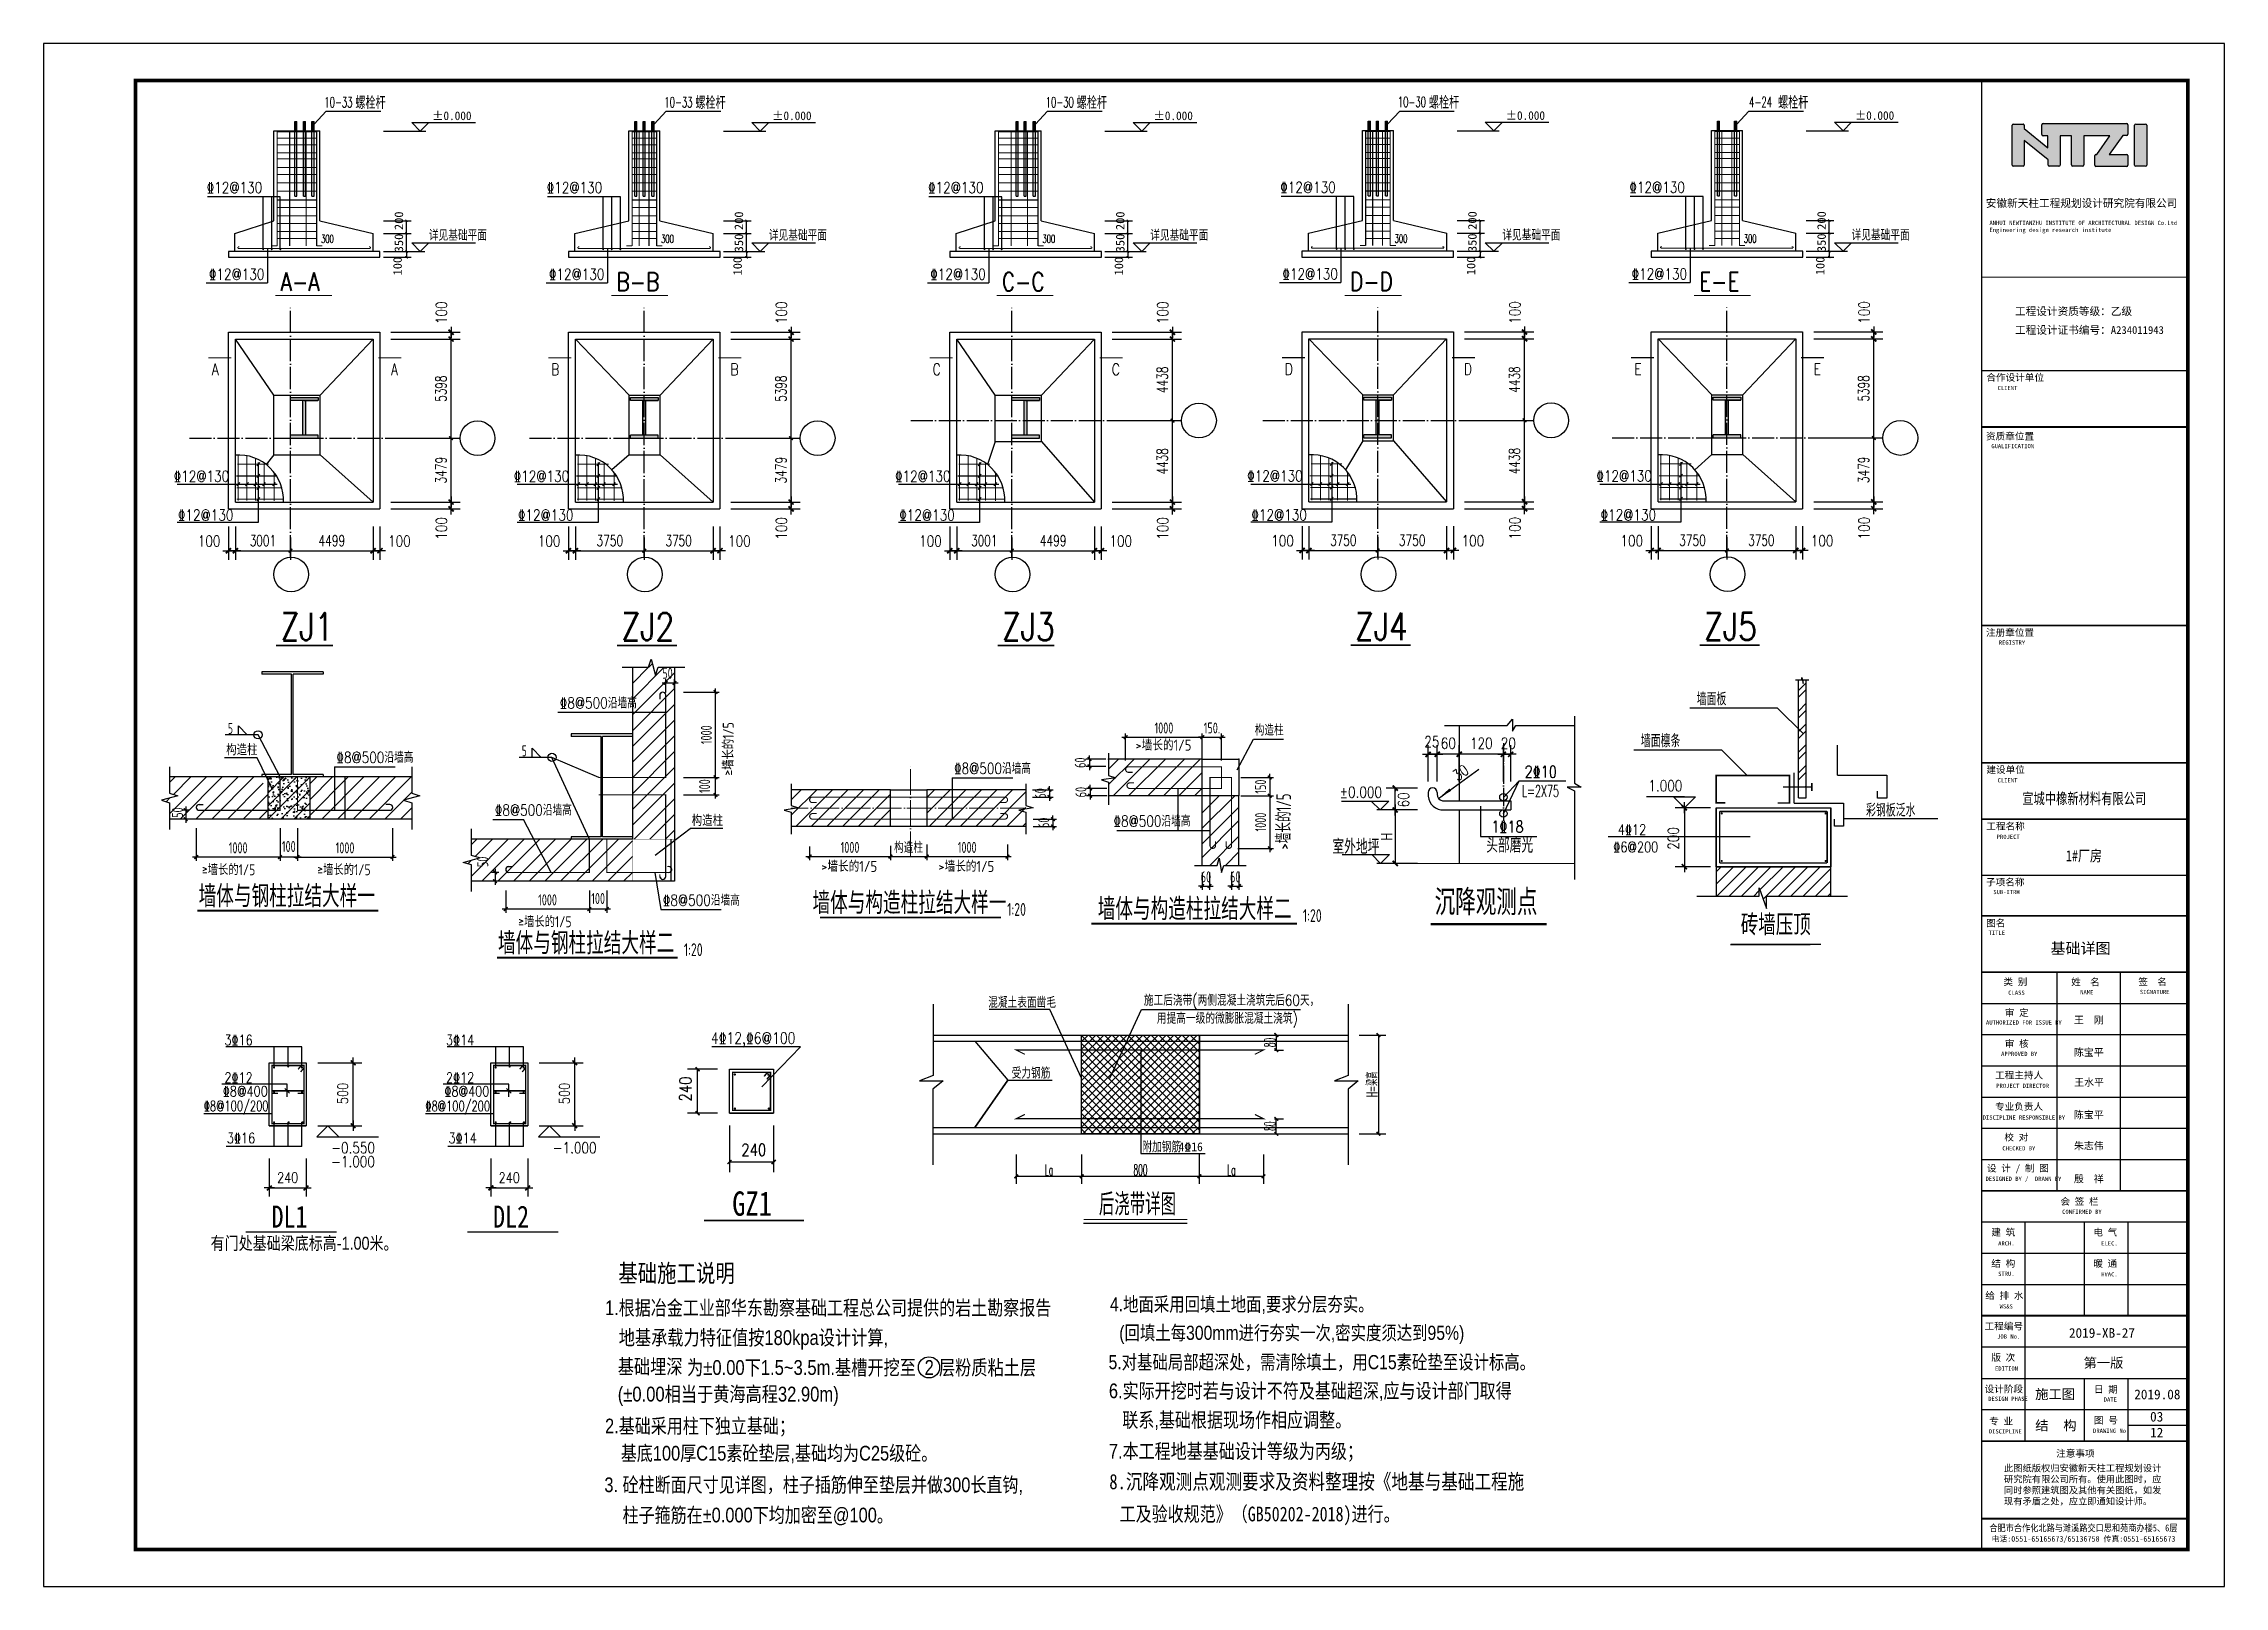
# Model space of a CAD drawing. Extents: x 37237700 to 37865026, y 138877 to 347670.
# Drawn here: x 37237700 to 37356500, y 138877 to 222877 of the extents above; entities that cross this region are included whole.
import ezdxf
from ezdxf.enums import TextEntityAlignment as Align

# ---------------------------------------------------------------- set-up
doc = ezdxf.new("R2010")
doc.units = 0
doc.header["$LTSCALE"] = 1000
doc.header["$MEASUREMENT"] = 0
for name, pattern in [('10', [0]), ('30', [0]), ('ACAD_ISO04W100', [30.5, 24, -3, 0.5, -3]), ('DOTE', [2.42, 2, -0.2, 0.02, -0.2])]:
    doc.linetypes.add(name, pattern=pattern)
doc.layers.get('0').update_dxf_attribs({"linetype": 'CONTINUOUS'})
doc.layers.get('DEFPOINTS').update_dxf_attribs({"linetype": 'CONTINUOUS'})
for name, color, linetype in [('201', 8, 'CONTINUOUS'), ('202', 1, 'CONTINUOUS'), ('205', 253, 'CONTINUOUS'), ('46', 7, 'CONTINUOUS'), ('AXIS', 3, 'CONTINUOUS'), ('BD', 255, 'CONTINUOUS'), ('COLU', 7, 'CONTINUOUS'), ('CYAN', 4, 'CONTINUOUS'), ('DIM', 3, 'CONTINUOUS'), ('DOTE', 1, 'ACAD_ISO04W100'), ('HATCH', 254, 'CONTINUOUS'), ('JT', 2, 'CONTINUOUS'), ('killer_tk3.0000', 1, 'CONTINUOUS'), ('Layer2', 3, 'CONTINUOUS'), ('NUM', 7, 'CONTINUOUS'), ('OR', 7, 'CONTINUOUS'), ('PUB_DIM', 3, 'CONTINUOUS'), ('PUB_HZ', 7, 'CONTINUOUS'), ('PUB_TAB', 7, 'CONTINUOUS'), ('PUB_TEXT', 7, 'CONTINUOUS'), ('PUB_TITLE', 4, 'CONTINUOUS'), ('PUB_TX', 3, 'CONTINUOUS'), ('PUB_WZ', 7, 'CONTINUOUS'), ('REIN', 1, 'CONTINUOUS'), ('TEXT', 7, 'CONTINUOUS'), ('THIN', 7, 'CONTINUOUS'), ('ZAX1', 3, 'CONTINUOUS'), ('底线', 7, 'CONTINUOUS'), ('标注', 4, 'CONTINUOUS'), ('焊缝标注', 253, 'CONTINUOUS'), ('钢筋标注', 253, 'CONTINUOUS')]:
    doc.layers.add(name, color=color, linetype=linetype)
doc.styles.add('-ARIAL', font='arial.ttf', dxfattribs={"width": 0.8})
doc.styles.add('-宋体', font='', dxfattribs={"width": 0.8})
doc.styles.add('-黑体', font='simhei.ttf')
doc.styles.add('7MMCN', font='simplex.shx', dxfattribs={"width": 0.7, "height": 1680, "bigfont": 'hztxt.shx'})
doc.styles.add('_HZS', font='txt.shx', dxfattribs={"width": 0.8, "bigfont": 'hztxt.shx'})
doc.styles.add('_HZTXT', font='txt.shx', dxfattribs={"width": 0.8, "bigfont": 'hztxt.shx'})
doc.styles.add('_ROMANS', font='romans__.ttf', dxfattribs={"width": 0.6})
doc.styles.add('_TCH_DIM_T3', font='SIMPLEX', dxfattribs={"width": 0.705882, "bigfont": 'GBCBIG'})
doc.styles.add('_TXT', font='SIMPLEX.shx', dxfattribs={"width": 0.6})
doc.styles.add('DIM_FONT', font='SIMPLEX.shx', dxfattribs={"width": 0.8})
doc.styles.add('HT', font='simhei.ttf', dxfattribs={"width": 0.7, "height": 1})
doc.styles.add('ROMANS', font='simplex.shx', dxfattribs={"width": 0.5, "bigfont": 'fjktxt.shx'})
doc.styles.add('STYLE-黑体', font='simhei.ttf')
doc.styles.add('TQ', font='')
doc.styles.add('TSSD_Dimension', font='Tssdeng.shx', dxfattribs={"width": 0.7, "bigfont": 'HZTXT.SHX'})
doc.styles.add('TSSD_Label', font='Tssdeng.shx', dxfattribs={"width": 0.7, "bigfont": 'hztxt.shx'})
doc.styles.add('TSSD_REIN', font='tssdeng.shx', dxfattribs={"width": 0.7, "bigfont": 'tssdchn.shx'})
doc.styles.add('中西', font='romans.shx', dxfattribs={"width": 0.8, "height": 350, "bigfont": 'hztxt.shx'})
doc.styles.get('-宋体').set_extended_font_data('SimSun')
doc.styles.get('TQ').set_extended_font_data('SimSun')
doc.dimstyles.new('100$0', dxfattribs={"dimscale": 0.5, "dimtxt": 600, "dimasz": 200, "dimexe": 400, "dimexo": 600, "dimgap": 50, "dimtad": 1, "dimdec": 0, "dimdsep": 46, "dimtxsty": 'ROMANS', "dimblk": 'ARCHTICK', "dimcen": 0, "dimclrd": 3, "dimclre": 3, "dimclrt": 2, "dimadec": 0, "dimazin": 0, "dimtfac": 0.7, "dimtdec": 0, "dimtmove": 2, "dimatfit": 3, "dimldrblk": 'ARCHTICK', "dimfxl": 1, "dimtolj": 1, "dimtzin": 0, "dimarcsym": 0})
doc.dimstyles.new('_TCH_ARCH&&200', dxfattribs={"dimtxt": 595, "dimasz": 200, "dimexe": 500, "dimexo": 600, "dimgap": 252.5, "dimtad": 1, "dimdec": 0, "dimzin": 0, "dimdsep": 46, "dimtxsty": '_TCH_DIM_T3', "dimblk": 'ARCHTICK', "dimcen": 0.09, "dimclrt": 7, "dimazin": 2, "dimtfac": 1, "dimtdec": 0, "dimtix": 1, "dimtmove": 2, "dimatfit": 3, "dimfxl": 1, "dimtolj": 1, "dimtzin": 0, "dimarcsym": 0})
doc.dimstyles.new('AXIS200', dxfattribs={"dimscale": 2, "dimtxt": 300, "dimasz": 1, "dimexe": 250, "dimexo": 300, "dimgap": 150, "dimtad": 1, "dimdec": 0, "dimzin": 0, "dimdsep": 46, "dimtxsty": 'DIM_FONT', "dimblk": '_DIMX', "dimcen": 0.09, "dimse1": 1, "dimse2": 1, "dimclrt": 7, "dimadec": 0, "dimazin": 0, "dimtfac": 1, "dimtdec": 0, "dimtix": 1, "dimtmove": 2, "dimatfit": 3, "dimldrblk": '_DIMX', "dimfxl": 1, "dimtolj": 1, "dimtzin": 0, "dimarcsym": 0})

msp = doc.modelspace()

# ---------------------------------------------------------------- texts
at = {"style": '_HZS', "width": 0.8}
for s, height, p in [('%%P0.000', 600, (37309459.2, 182116.4)), ('室外地坪', 800, (37309189.2, 179201.1))]:
    msp.add_text(s, height=height, dxfattribs=at).set_placement(p, align=Align.MIDDLE)
for s, height, p in [('头部磨光', 800, (37316285, 178824.7)), ('沉降观测点', 1400, (37313478.7, 175421))]:
    msp.add_text(s, height=height, dxfattribs=at).set_placement(p)
at = {"color": 7, "linetype": 'ByBlock', "attachment_point": 5, "rotation": 90, "style": 'DIM_FONT'}
for s, insert, char_height in [('\\A1;60', (37311787.3, 181703.1), 600), ('H', (37310870, 179697.1), 600), ('500', (37253998.8, 165713.9), 562.5), ('500', (37266070.1, 165713.9), 562.5)]:
    msp.add_mtext(s, dxfattribs=dict(at, insert=insert, char_height=char_height))
at = {"color": 7, "linetype": 'ByBlock', "char_height": 562.5, "attachment_point": 5, "style": 'DIM_FONT'}
for insert in [(37250995.3, 161131.6), (37263066.6, 161131.6)]:
    msp.add_mtext('240', dxfattribs=dict(at, insert=insert))
at = {"layer": '205', "width": 1.05231}
for p, p2 in [((37258872.8, 218715.9, 97.8), (37261010.3, 218715.9, 97.8)), ((37277395.2, 218715.9, 97.8), (37279532.7, 218715.9, 97.8)), ((37298169.5, 218715.9, 97.8), (37300307, 218715.9, 97.8)), ((37317353.4, 218729.6), (37319490.9, 218729.6)), ((37336376.2, 218729.6), (37338513.7, 218729.6))]:
    msp.add_text('%%p0.000', height=468.75, dxfattribs=at).set_placement(p, p2, align=Align.FIT)
at = {"layer": '205'}
for s, width, p, p2 in [('200', 0.925713, (37257284.3, 212727.1, 97.8), (37257284.3, 213739.6, 97.8)), ('200', 0.925713, (37275806.7, 212727.1, 97.8), (37275806.7, 213739.6, 97.8)), ('200', 0.925713, (37296581, 212727.1, 97.8), (37296581, 213739.6, 97.8)), ('200', 0.925713, (37315764.9, 212740.8), (37315764.9, 213753.3)), ('200', 0.925713, (37334787.7, 212740.8), (37334787.7, 213753.3)), ('350', 0.863999, (37257284.3, 211514.6, 97.8), (37257284.3, 212527.1, 97.8)), ('350', 0.863999, (37275806.7, 211514.6, 97.8), (37275806.7, 212527.1, 97.8)), ('350', 0.863999, (37296581, 211514.6, 97.8), (37296581, 212527.1, 97.8)), ('350', 0.863999, (37315764.9, 211528.3), (37315764.9, 212540.8)), ('350', 0.863999, (37334787.7, 211528.3), (37334787.7, 212540.8)), ('100', 1.079999, (37257212, 210255.5, 97.8), (37257212, 211268, 97.8)), ('100', 1.079999, (37275734.4, 210255.5, 97.8), (37275734.4, 211268, 97.8)), ('100', 1.079999, (37296508.7, 210255.5, 97.8), (37296508.7, 211268, 97.8)), ('100', 1.079999, (37315692.7, 210269.2), (37315692.7, 211281.7)), ('100', 1.079999, (37334715.5, 210269.2), (37334715.5, 211281.7))]:
    msp.add_text(s, height=468.75, rotation=90, dxfattribs=dict(at, width=width)).set_placement(p, p2, align=Align.FIT)
at = {"layer": '205', "style": '_HZTXT', "width": 0.8}
for p in [(37258685.9, 212144.3), (37277208.3, 212144.3), (37297982.6, 212144.3), (37317166.5, 212158, -97.8), (37336189.3, 212158, -97.8)]:
    msp.add_text('详见基础平面', height=600, dxfattribs=at).set_placement(p)
at = {"layer": '46', "linetype": 'Continuous', "style": '-黑体'}
for s, p in [('03', (37352453, 147852)), ('12', (37352453, 146987.2))]:
    msp.add_text(s, height=528.65, dxfattribs=at).set_placement(p)
at = {"layer": 'DIM', "color": 7, "char_height": 600, "attachment_point": 5, "style": 'TSSD_Dimension'}
for s, insert in [('\\A1;50', (37271687.7, 188595.3)), ('\\A1;1000', (37298731.3, 185615.4)), ('\\A1;150.', (37301343.6, 185615.4)), ('\\A1;构造柱', (37304465.4, 185504)), ('\\A1;1000', (37248297.4, 179089.2)), ('\\A1;100', (37251054.9, 179163)), ('\\A1;1000', (37254120.2, 179089.2)), ('\\A1;1000', (37281629.8, 179113)), ('\\A1;构造柱', (37284820.5, 179113)), ('\\A1;1000', (37288011.1, 179113)), ('\\A1;60', (37301017.1, 177510.2)), ('\\A1;60', (37302617.1, 177510.2)), ('\\A1;1000', (37265152.5, 176255.5)), ('\\A1;100', (37267908, 176329.3))]:
    msp.add_mtext(s, dxfattribs=dict(at, insert=insert))
at = {"layer": 'DIM', "color": 7, "char_height": 600, "attachment_point": 5, "rotation": 90, "style": 'TSSD_Dimension'}
for s, insert in [('\\A1;1000', (37273802.6, 185246.4)), ('\\A1;60', (37294172, 183724.2)), ('\\A1;100', (37273709.7, 182447.2)), ('\\A1;60', (37292002, 182053.5)), ('\\A1;60', (37294209, 182124.2)), ('\\A1;150', (37303997.5, 182421.2)), ('\\A1;50', (37244999.3, 181008)), ('\\A1;60', (37292183.8, 180453.5)), ('\\A1;1000', (37303997.5, 180492.5)), ('\\A1;50', (37261622.1, 178328.1))]:
    msp.add_mtext(s, dxfattribs=dict(at, insert=insert))
at = {"layer": 'PUB_DIM', "style": 'DIM_FONT', "width": 0.8}
msp.add_text('30', height=600, rotation=36.065718, dxfattribs=at).set_placement((37314733.7, 182699.5))
for s, p in [('1.000', (37326047.7, 182471.1)), ('-0.550', (37254558.7, 162758.9)), ('-1.000', (37266629.9, 162758.9)), ('-1.000', (37254555, 162000.7))]:
    msp.add_text(s, height=600, dxfattribs=at).set_placement(p, align=Align.MIDDLE)
at = {"layer": 'PUB_DIM', "color": 7, "attachment_point": 5, "style": 'DIM_FONT'}
for s, insert, char_height in [('\\A1;25', (37313325.4, 184869.6), 600), ('\\A1;60', (37314222, 184781.3), 600), ('\\A1;120', (37316022, 184782.4), 600), ('\\A1;20', (37317490.7, 184781.3), 600), ('\\A1;240', (37276386.6, 162645.6), 660)]:
    msp.add_mtext(s, dxfattribs=dict(at, insert=insert, char_height=char_height))
at = {"layer": 'PUB_DIM', "color": 7, "attachment_point": 5, "rotation": 90, "style": 'DIM_FONT'}
for s, insert, char_height in [('\\A1;200', (37326482, 179602.7), 600), ('\\A1;240', (37272666.5, 165954.4), 660)]:
    msp.add_mtext(s, dxfattribs=dict(at, insert=insert, char_height=char_height))
at = {"layer": 'PUB_HZ', "style": '-ARIAL', "width": 0.8}
for s, height, p in [('有门处基础梁底标高-1.00米。', 700, (37246797.4, 157210.1)), (' 基础施工说明', 969.48, (37268706.1, 155443.6)), (' 1.根据冶金工业部华东勘察基础工程总公司提供的岩土勘察报告', 799.817, (37268035.7, 153644.6)), ('4.地面采用回填土地面,要求分层夯实。', 767.824, (37295791, 153854.3)), ('地基承载力特征值按180kpa设计计算,', 807.896, (37269031.9, 152017.6)), ('(回填土每300mm进行夯实一次,密实度须达到95%)', 767.824, (37296298.9, 152299.7)), ('基础埋深', 807.9, (37268977.5, 150441.9)), ('为%%P0.00下1.5~3.5m.基槽开挖至     层粉质粘土层', 807.896, (37272756, 150390.8)), ('2', 807.9, (37285694.6, 150390.8)), (' 5.对基础局部超深处，需清除填土，用C15素砼垫至设计标高。', 767.824, (37295475.2, 150703.1)), ('(%%P0.00相当于黄海高程32.90m)', 807.896, (37268977.5, 148942.2)), ('6.实际开挖时若与设计不符及基础超深,应与设计部门取得', 799.817, (37295733.4, 149123.4)), (' 2.基础采用柱下独立基础；', 799.817, (37268035.7, 147210)), ('联系,基础根据现场作相应调整。', 799.817, (37296462.8, 147538.9)), ('基底100厚C15素砼垫层,基础均为C25级砼。', 799.817, (37269142.5, 145728)), ('7.本工程地基基础设计等级为丙级；', 799.817, (37295733.4, 145836.9)), ('3. 砼柱断面尺寸见详图，柱子插筋伸至垫层并做300长直钩,', 799.817, (37268247.4, 144007.8)), ('柱子箍筋在%%P0.000下均加密至@100。', 799.817, (37269238.8, 142361.8))]:
    msp.add_text(s, height=height, dxfattribs=at).set_placement(p)
at = {"layer": 'PUB_TAB', "lineweight": -3, "style": 'STYLE-黑体'}
for s, width, p in [('宣城中橡新材料有限公司', 0.75, (37348867.1, 181474.5)), ('1#厂房', 0.8, (37348850.2, 178357.9))]:
    msp.add_text(s, height=600, dxfattribs=dict(at, width=width)).set_placement(p, align=Align.CENTER)
at = {"layer": 'PUB_TAB', "lineweight": -3, "style": 'STYLE-黑体', "width": 1.000119}
msp.add_text('基础详图', height=600, dxfattribs=at).set_placement((37348663.6, 173629.4), align=Align.MIDDLE)
at = {"layer": 'PUB_TEXT'}
for s, height, style, width, p in [('10-33', 562.5, '_ROMANS', 0.6, (37252993.2, 219407.4, 97.8)), ('螺栓杆', 687.5, '_HZTXT', 0.8, (37254684.2, 219316, 97.8)), ('10-33', 562.5, '_ROMANS', 0.6, (37271515.6, 219407.4, 97.8)), ('螺栓杆', 687.5, '_HZTXT', 0.8, (37273206.6, 219316, 97.8)), ('10-30', 562.5, '_ROMANS', 0.6, (37292289.9, 219407.4, 97.8)), ('螺栓杆', 687.5, '_HZTXT', 0.8, (37293980.9, 219316, 97.8)), ('10-30', 562.5, '_ROMANS', 0.6, (37311473.8, 219421.1)), ('螺栓杆', 687.5, '_HZTXT', 0.8, (37313164.9, 219329.7)), ('4-24', 562.5, '_ROMANS', 0.6, (37330613.7, 219421.1)), ('螺栓杆', 687.5, '_HZTXT', 0.8, (37332187.7, 219329.7)), ('A-A', 1000, '_TXT', 0.8, (37250605.3, 209411.8, 97.8)), ('B-B', 1000, '_TXT', 0.8, (37268907.1, 209411.8, 97.8)), ('C-C', 1000, '_TXT', 0.8, (37289902, 209411.8, 97.8)), ('D-D', 1000, '_TXT', 0.8, (37308865.4, 209425.5)), ('E-E', 1000, '_TXT', 0.8, (37327888.2, 209425.5)), ('ZJ1', 1500, '_TXT', 0.8, (37250605.3, 190380.1, 97.8)), ('ZJ2', 1500, '_TXT', 0.8, (37269175.8, 190380.1, 97.8)), ('ZJ3', 1500, '_TXT', 0.8, (37289902, 190380.1, 97.8)), ('ZJ4', 1500, '_TXT', 0.8, (37309134.1, 190393.8)), ('ZJ5', 1500, '_TXT', 0.8, (37328156.9, 190393.8)), ('2%%13210', 640, '_HZTXT', 0.8, (37318380.8, 182912.1)), ('L=2X75', 640, '_TXT', 0.6, (37318232.9, 181860.8)), ('1%%13218', 640, '_HZTXT', 0.8, (37316569.2, 179922)), ('%%1326@200', 562.5, '_HZTXT', 0.8, (37323208.8, 178853.7)), ('4%%13212', 562.5, '_HZTXT', 0.8, (37323460.8, 179800.4)), ('3%%13216', 562.5, '_HZTXT', 0.8, (37247547.2, 168341.4)), ('3%%13214', 562.5, '_HZTXT', 0.8, (37259618.5, 168341.4)), ('4%%13212,%%1326@100', 618.75, '_HZTXT', 0.8, (37274052.7, 168423.1)), ('2%%13212', 562.5, '_HZTXT', 0.8, (37247547.2, 166296.8)), ('2%%13212', 562.5, '_HZTXT', 0.8, (37259618.5, 166296.8)), ('%%1328@100/200', 562.5, '_HZTXT', 0.7, (37246423.9, 164755.1)), ('%%1328@400', 562.5, '_HZTXT', 0.8, (37247461.3, 165550.9)), ('%%1328@100/200', 562.5, '_HZTXT', 0.7, (37258495.1, 164748.6)), ('%%1328@400', 562.5, '_HZTXT', 0.8, (37259532.6, 165550.9)), ('3%%13216', 562.5, '_HZTXT', 0.8, (37247684.8, 163008.2)), ('3%%13214', 562.5, '_HZTXT', 0.8, (37259756, 163008.2)), ('8.沉降观测点观测要求及资料整理按《地基与基础工程施', 828.694, '-宋体', 0.8, (37295754.9, 144167.7)), ('工及验收规范》（GB50202-2018)进行。', 799.281, '-宋体', 0.8, (37296319.3, 142418.2))]:
    msp.add_text(s, height=height, dxfattribs=dict(at, style=style, width=width)).set_placement(p)
at = {"layer": 'PUB_TX', "style": 'DIM_FONT', "width": 0.8}
for s, p in [('A', (37247054.6, 205139.6, 97.8)), ('A', (37256815.5, 205139.6, 97.8)), ('B', (37265577, 205139.6, 97.8)), ('B', (37275337.9, 205139.6, 97.8)), ('C', (37286351.3, 205139.6, 97.8)), ('C', (37296112.2, 205139.6, 97.8)), ('D', (37305535.2, 205153.3)), ('D', (37315296.1, 205153.3)), ('E', (37324558, 205153.3)), ('E', (37334319, 205153.3))]:
    msp.add_text(s, height=625, dxfattribs=at).set_placement(p, align=Align.MIDDLE)
at = {"layer": 'PUB_WZ'}
for s, height, style, width, p in [('%%13212@130', 600, '_HZTXT', 0.8, (37246585.3, 214740.1, 97.8)), ('%%13212@130', 600, '_HZTXT', 0.8, (37265107.7, 214740.1, 97.8)), ('%%13212@130', 600, '_HZTXT', 0.8, (37285882, 214740.1, 97.8)), ('%%13212@130', 600, '_HZTXT', 0.8, (37305066, 214753.8)), ('%%13212@130', 600, '_HZTXT', 0.8, (37324088.8, 214753.8)), ('300', 450, '_TXT', 0.6, (37252816.3, 212024, 97.8)), ('300', 450, '_TXT', 0.6, (37271338.7, 212024, 97.8)), ('300', 450, '_TXT', 0.6, (37292113, 212024, 97.8)), ('300', 450, '_TXT', 0.6, (37311296.9, 212037.7)), ('300', 450, '_TXT', 0.6, (37330319.8, 212037.7)), ('%%13212@130', 600, '_HZTXT', 0.8, (37246703.6, 210021.5, 97.8)), ('%%13212@130', 600, '_HZTXT', 0.8, (37265226, 210021.5, 97.8)), ('%%13212@130', 600, '_HZTXT', 0.8, (37286000.3, 210021.5, 97.8)), ('%%13212@130', 600, '_HZTXT', 0.8, (37305184.2, 210035.2)), ('%%13212@130', 600, '_HZTXT', 0.8, (37324207, 210035.2)), ('%%13212@130', 600, '_HZTXT', 0.8, (37244785.6, 199023.1, 97.8)), ('%%13212@130', 600, '_HZTXT', 0.8, (37263308, 199023.1, 97.8)), ('%%13212@130', 600, '_HZTXT', 0.8, (37284082.3, 199023.1, 97.8)), ('%%13212@130', 600, '_HZTXT', 0.8, (37303266.2, 199036.9)), ('%%13212@130', 600, '_HZTXT', 0.8, (37322289.1, 199036.9)), ('%%13212@130', 600, '_HZTXT', 0.8, (37245015.9, 196905.6, 97.8)), ('%%13212@130', 600, '_HZTXT', 0.8, (37263538.3, 196905.6, 97.8)), ('%%13212@130', 600, '_HZTXT', 0.8, (37284312.6, 196905.6, 97.8)), ('%%13212@130', 600, '_HZTXT', 0.8, (37303496.5, 196919.3)), ('%%13212@130', 600, '_HZTXT', 0.8, (37322519.3, 196919.3)), ('GZ1', 1320, '-宋体', 0.8, (37275215.5, 159060.5)), ('DL1', 1200, '-宋体', 0.8, (37250114.6, 158409.8)), ('DL2', 1200, '-宋体', 0.8, (37262185.9, 158409.8))]:
    msp.add_text(s, height=height, dxfattribs=dict(at, style=style, width=width)).set_placement(p)
at = {"layer": 'TEXT', "style": '_HZTXT', "width": 0.8}
for p in [(37265818.3, 186676.4, -381.8), (37253650.4, 183716.2, -381.8), (37287296, 183115.7, -381.8), (37262281.2, 180845.5, -381.8), (37295981.9, 180246.6, -381.8), (37271432.1, 175936.1, -381.8)]:
    msp.add_text('%%1328@500沿墙高', height=600, dxfattribs=at).set_placement(p)
at = {"layer": 'TEXT', "style": 'TSSD_REIN', "width": 0.66815}
for p, p2 in [((37247744.6, 185294.3), (37248011.8, 185294.3)), ((37263753.3, 184070.9), (37264020.6, 184070.9))]:
    msp.add_text('5', height=600, dxfattribs=at).set_placement(p, p2, align=Align.FIT)
at = {"layer": 'TEXT', "style": 'TSSD_REIN'}
for s, height, rotation, width, p, p2 in [('≥墙长的1/5', 600, 89.821917, 0.765332, (37275291.6, 183021.7), (37275300.7, 185929.9)), ('>墙长的1/5', 600, 359.821917, 0.789915, (37297180.4, 184388.4), (37300227.2, 184379)), ('>墙长的1/5', 800, 89.821917, 0.592436, (37305648.9, 178999.3), (37305658.4, 182046.1)), ('≥墙长的1/5', 600, 359.821917, 0.765332, (37246322.4, 177605.1), (37249230.6, 177596)), ('≥墙长的1/5', 600, 359.821917, 0.765332, (37252607.4, 177605.1), (37255515.7, 177596)), ('>墙长的1/5', 600, 359.821917, 0.789915, (37280061.4, 177785.7), (37283108.2, 177776.3)), ('>墙长的1/5', 600, 359.821917, 0.789915, (37286442.7, 177785.7), (37289489.5, 177776.3)), ('≥墙长的1/5', 600, 359.821917, 0.765332, (37263553.1, 174771.4), (37266461.4, 174762.3))]:
    msp.add_text(s, height=height, rotation=rotation, dxfattribs=dict(at, width=width)).set_placement(p, p2, align=Align.FIT)
for p in [(37247644.8, 184132.6), (37273005.6, 180281.2)]:
    msp.add_text('构造柱', height=600, dxfattribs=at).set_placement(p)
at = {"layer": 'TEXT', "style": 'TSSD_Label', "width": 0.8}
for s, p in [('墙体与钢柱拉结大样一', (37250945.8, 175852.4)), ('墙体与构造柱拉结大样一', (37284866.7, 175485.6)), ('墙体与构造柱拉结大样二', (37300407.1, 175151.1)), ('墙体与钢柱拉结大样二', (37267254.1, 173292.1))]:
    msp.add_text(s, height=1200, dxfattribs=at).set_placement(p, align=Align.CENTER)
at = {"layer": 'TEXT', "color": 0, "linetype": 'ByBlock', "style": 'TSSD_REIN', "width": 0.7}
for p in [(37290189.9, 175174.4), (37306300.3, 174839.8), (37272577.3, 172980.9)]:
    msp.add_text('1:20', height=700, dxfattribs=at).set_placement(p, align=Align.BOTTOM_LEFT)
at = {"layer": '底线', "style": 'HT', "width": 0.7}
msp.add_text('砖墙压顶', height=1000, dxfattribs=at).set_placement((37330152.2, 174439))
at = {"layer": '标注', "style": '中西', "width": 0.7}
for s, p in [('墙面板', (37327754.2, 186843.5)), ('墙面檩条', (37324712.4, 184564.5)), ('彩钢板泛水', (37336979, 180789.5))]:
    msp.add_text(s, height=700, dxfattribs=at).set_placement(p)

# ---------------------------------------------------------------- blocks, each defined once
blk = doc.blocks.new('_DIMX')
blk.add_line((-150, 0), (150, 0))
at = {"const_width": 50}
blk.add_lwpolyline([(-70, -70), (70, 70)], dxfattribs=at)
blk = doc.blocks.new('_ARROW')
blk.add_solid([(0, 0), (-1, 0.1), (-1, -0.1)])
blk = doc.blocks.new('_ArchTick')
at = {"color": 0, "linetype": 'ByBlock', "const_width": 0.4}
blk.add_lwpolyline([(-0.5, -0.5), (0.5, 0.5)], dxfattribs=at)
blk = doc.blocks.new('rtrt')
at = {"linetype": '10'}
for p, q in [((576100, 96331), (572600, 96331)), ((572600, 96331), (572600, 96191)), ((574310, 96191), (572600, 96191)), ((574310, 90471), (574310, 96191)), ((576100, 96191), (574390, 96191)), ((574390, 90471), (574390, 96191)), ((576100, 96331), (576100, 96191)), ((574310, 90471), (572600, 90471)), ((572600, 90471), (572600, 90331)), ((576100, 90331), (572600, 90331)), ((576100, 90471), (574390, 90471)), ((576100, 90471), (576100, 90331))]:
    blk.add_line(p, q, dxfattribs=at)
blk = doc.blocks.new('*D141')
at = {"layer": 'AXIS', "color": 0, "lineweight": -2}
for p, q in [((37247772, 196584), (37247772, 194766)), ((37248147, 196584), (37248147, 194766)), ((37247770, 195266), (37247768, 195266)), ((37247772, 195266), (37248147, 195266)), ((37248149, 195266), (37248151, 195266))]:
    blk.add_line(p, q, dxfattribs=at)
at = {"layer": 'DEFPOINTS', "color": 0}
for p in [(37247772, 197184), (37248147, 197184), (37248147, 195266)]:
    blk.add_point(p, dxfattribs=at)
at = {"layer": 'AXIS', "color": 0, "lineweight": -2, "xscale": 2, "yscale": 2, "zscale": 2}
blk.add_blockref('_DIMX', (37247772, 195266), dxfattribs=at)
at = {"layer": 'AXIS', "color": 0, "lineweight": -2, "xscale": 2, "yscale": 2, "zscale": 2, "rotation": 180}
blk.add_blockref('_DIMX', (37248147, 195266), dxfattribs=at)
at = {"layer": 'AXIS', "color": 7, "insert": (37246714, 195792), "char_height": 600, "attachment_point": 5, "style": 'DIM_FONT'}
blk.add_mtext('\\A1;100', dxfattribs=at)
blk = doc.blocks.new('*D142')
at = {"layer": 'AXIS', "color": 0, "lineweight": -2}
for p, q in [((37255647, 196584), (37255647, 194766)), ((37256022, 196584), (37256022, 194766)), ((37255645, 195266), (37255643, 195266)), ((37255647, 195266), (37256022, 195266)), ((37256024, 195266), (37256026, 195266))]:
    blk.add_line(p, q, dxfattribs=at)
at = {"layer": 'DEFPOINTS', "color": 0}
for p in [(37255647, 197184), (37256022, 197184), (37256022, 195266)]:
    blk.add_point(p, dxfattribs=at)
at = {"layer": 'AXIS', "color": 0, "lineweight": -2, "xscale": 2, "yscale": 2, "zscale": 2}
blk.add_blockref('_DIMX', (37255647, 195266), dxfattribs=at)
at = {"layer": 'AXIS', "color": 0, "lineweight": -2, "xscale": 2, "yscale": 2, "zscale": 2, "rotation": 180}
blk.add_blockref('_DIMX', (37256022, 195266), dxfattribs=at)
at = {"layer": 'AXIS', "color": 7, "insert": (37257081, 195792), "char_height": 600, "attachment_point": 5, "style": 'DIM_FONT'}
blk.add_mtext('\\A1;100', dxfattribs=at)
blk = doc.blocks.new('*D143')
at = {"layer": 'AXIS', "color": 0, "lineweight": -2}
for p, q in [((37256622, 207166), (37260397, 207166)), ((37256622, 206791), (37260397, 206791)), ((37259897, 207168), (37259897, 207170)), ((37259897, 206791), (37259897, 207166)), ((37259897, 206789), (37259897, 206787))]:
    blk.add_line(p, q, dxfattribs=at)
at = {"layer": 'DEFPOINTS', "color": 0}
for p in [(37256022, 207166), (37256022, 206791), (37259897, 207166)]:
    blk.add_point(p, dxfattribs=at)
at = {"layer": 'AXIS', "color": 0, "lineweight": -2, "xscale": 2, "yscale": 2, "zscale": 2}
for p, rotation in [((37259897, 207166), 270), ((37259897, 206791), 90)]:
    blk.add_blockref('_DIMX', p, dxfattribs=dict(at, rotation=rotation))
at = {"layer": 'AXIS', "color": 7, "insert": (37259371, 208224), "char_height": 600, "attachment_point": 5, "rotation": 90, "style": 'DIM_FONT'}
blk.add_mtext('\\A1;100', dxfattribs=at)
blk = doc.blocks.new('*D144')
at = {"layer": 'AXIS', "color": 0, "lineweight": -2}
for p, q in [((37256622, 197914), (37260397, 197914)), ((37256622, 197539), (37260397, 197539)), ((37259897, 197916), (37259897, 197918)), ((37259897, 197539), (37259897, 197914)), ((37259897, 197537), (37259897, 197535))]:
    blk.add_line(p, q, dxfattribs=at)
at = {"layer": 'DEFPOINTS', "color": 0}
for p in [(37256022, 197914), (37256022, 197539), (37259897, 197914)]:
    blk.add_point(p, dxfattribs=at)
at = {"layer": 'AXIS', "color": 0, "lineweight": -2, "xscale": 2, "yscale": 2, "zscale": 2}
for p, rotation in [((37259897, 197914), 270), ((37259897, 197539), 90)]:
    blk.add_blockref('_DIMX', p, dxfattribs=dict(at, rotation=rotation))
at = {"layer": 'AXIS', "color": 7, "insert": (37259371, 196480), "char_height": 600, "attachment_point": 5, "rotation": 90, "style": 'DIM_FONT'}
blk.add_mtext('\\A1;100', dxfattribs=at)
blk = doc.blocks.new('*D145')
at = {"layer": 'AXIS', "color": 0, "lineweight": -2}
for p, q in [((37275145, 197914), (37278919, 197914)), ((37275145, 197539), (37278919, 197539)), ((37278419, 197916), (37278419, 197918)), ((37278419, 197539), (37278419, 197914)), ((37278419, 197537), (37278419, 197535))]:
    blk.add_line(p, q, dxfattribs=at)
at = {"layer": 'DEFPOINTS', "color": 0}
for p in [(37274545, 197914), (37274545, 197539), (37278419, 197914)]:
    blk.add_point(p, dxfattribs=at)
at = {"layer": 'AXIS', "color": 0, "lineweight": -2, "xscale": 2, "yscale": 2, "zscale": 2}
for p, rotation in [((37278419, 197914), 270), ((37278419, 197539), 90)]:
    blk.add_blockref('_DIMX', p, dxfattribs=dict(at, rotation=rotation))
at = {"layer": 'AXIS', "color": 7, "insert": (37277893, 196480), "char_height": 600, "attachment_point": 5, "rotation": 90, "style": 'DIM_FONT'}
blk.add_mtext('\\A1;100', dxfattribs=at)
blk = doc.blocks.new('*D146')
at = {"layer": 'AXIS', "color": 0, "lineweight": -2}
for p, q in [((37275145, 207166), (37278919, 207166)), ((37275145, 206791), (37278919, 206791)), ((37278419, 207168), (37278419, 207170)), ((37278419, 206791), (37278419, 207166)), ((37278419, 206789), (37278419, 206787))]:
    blk.add_line(p, q, dxfattribs=at)
at = {"layer": 'DEFPOINTS', "color": 0}
for p in [(37274545, 207166), (37274545, 206791), (37278419, 207166)]:
    blk.add_point(p, dxfattribs=at)
at = {"layer": 'AXIS', "color": 0, "lineweight": -2, "xscale": 2, "yscale": 2, "zscale": 2}
for p, rotation in [((37278419, 207166), 270), ((37278419, 206791), 90)]:
    blk.add_blockref('_DIMX', p, dxfattribs=dict(at, rotation=rotation))
at = {"layer": 'AXIS', "color": 7, "insert": (37277893, 208224), "char_height": 600, "attachment_point": 5, "rotation": 90, "style": 'DIM_FONT'}
blk.add_mtext('\\A1;100', dxfattribs=at)
blk = doc.blocks.new('*D147')
at = {"layer": 'AXIS', "color": 0, "lineweight": -2}
for p, q in [((37274170, 196584), (37274170, 194766)), ((37274545, 196584), (37274545, 194766)), ((37274168, 195266), (37274166, 195266)), ((37274170, 195266), (37274545, 195266)), ((37274547, 195266), (37274549, 195266))]:
    blk.add_line(p, q, dxfattribs=at)
at = {"layer": 'DEFPOINTS', "color": 0}
for p in [(37274170, 197184), (37274545, 197184), (37274545, 195266)]:
    blk.add_point(p, dxfattribs=at)
at = {"layer": 'AXIS', "color": 0, "lineweight": -2, "xscale": 2, "yscale": 2, "zscale": 2}
blk.add_blockref('_DIMX', (37274170, 195266), dxfattribs=at)
at = {"layer": 'AXIS', "color": 0, "lineweight": -2, "xscale": 2, "yscale": 2, "zscale": 2, "rotation": 180}
blk.add_blockref('_DIMX', (37274545, 195266), dxfattribs=at)
at = {"layer": 'AXIS', "color": 7, "insert": (37275603, 195792), "char_height": 600, "attachment_point": 5, "style": 'DIM_FONT'}
blk.add_mtext('\\A1;100', dxfattribs=at)
blk = doc.blocks.new('*D148')
at = {"layer": 'AXIS', "color": 0, "lineweight": -2}
for p, q in [((37266295, 196584), (37266295, 194766)), ((37266670, 196584), (37266670, 194766)), ((37266293, 195266), (37266291, 195266)), ((37266295, 195266), (37266670, 195266)), ((37266672, 195266), (37266674, 195266))]:
    blk.add_line(p, q, dxfattribs=at)
at = {"layer": 'DEFPOINTS', "color": 0}
for p in [(37266295, 197184), (37266670, 197184), (37266670, 195266)]:
    blk.add_point(p, dxfattribs=at)
at = {"layer": 'AXIS', "color": 0, "lineweight": -2, "xscale": 2, "yscale": 2, "zscale": 2}
blk.add_blockref('_DIMX', (37266295, 195266), dxfattribs=at)
at = {"layer": 'AXIS', "color": 0, "lineweight": -2, "xscale": 2, "yscale": 2, "zscale": 2, "rotation": 180}
blk.add_blockref('_DIMX', (37266670, 195266), dxfattribs=at)
at = {"layer": 'AXIS', "color": 7, "insert": (37265236, 195792), "char_height": 600, "attachment_point": 5, "style": 'DIM_FONT'}
blk.add_mtext('\\A1;100', dxfattribs=at)
blk = doc.blocks.new('*D149')
at = {"layer": 'AXIS', "color": 0, "lineweight": -2}
for p, q in [((37334126, 197927), (37337900, 197927)), ((37334126, 197552), (37337900, 197552)), ((37337400, 197929), (37337400, 197931)), ((37337400, 197552), (37337400, 197927)), ((37337400, 197550), (37337400, 197548))]:
    blk.add_line(p, q, dxfattribs=at)
at = {"layer": 'DEFPOINTS', "color": 0}
for p in [(37333526, 197927), (37333526, 197552), (37337400, 197927)]:
    blk.add_point(p, dxfattribs=at)
at = {"layer": 'AXIS', "color": 0, "lineweight": -2, "xscale": 2, "yscale": 2, "zscale": 2}
for p, rotation in [((37337400, 197927), 270), ((37337400, 197552), 90)]:
    blk.add_blockref('_DIMX', p, dxfattribs=dict(at, rotation=rotation))
at = {"layer": 'AXIS', "color": 7, "insert": (37336874, 196494), "char_height": 600, "attachment_point": 5, "rotation": 90, "style": 'DIM_FONT'}
blk.add_mtext('\\A1;100', dxfattribs=at)
blk = doc.blocks.new('*D150')
at = {"layer": 'AXIS', "color": 0, "lineweight": -2}
for p, q in [((37334126, 207179), (37337900, 207179)), ((37334126, 206804), (37337900, 206804)), ((37337400, 207181), (37337400, 207183)), ((37337400, 206804), (37337400, 207179)), ((37337400, 206802), (37337400, 206800))]:
    blk.add_line(p, q, dxfattribs=at)
at = {"layer": 'DEFPOINTS', "color": 0}
for p in [(37333526, 207179), (37333526, 206804), (37337400, 207179)]:
    blk.add_point(p, dxfattribs=at)
at = {"layer": 'AXIS', "color": 0, "lineweight": -2, "xscale": 2, "yscale": 2, "zscale": 2}
for p, rotation in [((37337400, 207179), 270), ((37337400, 206804), 90)]:
    blk.add_blockref('_DIMX', p, dxfattribs=dict(at, rotation=rotation))
at = {"layer": 'AXIS', "color": 7, "insert": (37336874, 208238), "char_height": 600, "attachment_point": 5, "rotation": 90, "style": 'DIM_FONT'}
blk.add_mtext('\\A1;100', dxfattribs=at)
blk = doc.blocks.new('*D151')
at = {"layer": 'AXIS', "color": 0, "lineweight": -2}
for p, q in [((37333151, 196598), (37333151, 194780)), ((37333526, 196598), (37333526, 194780)), ((37333149, 195280), (37333147, 195280)), ((37333151, 195280), (37333526, 195280)), ((37333528, 195280), (37333530, 195280))]:
    blk.add_line(p, q, dxfattribs=at)
at = {"layer": 'DEFPOINTS', "color": 0}
for p in [(37333151, 197198), (37333526, 197198), (37333526, 195280)]:
    blk.add_point(p, dxfattribs=at)
at = {"layer": 'AXIS', "color": 0, "lineweight": -2, "xscale": 2, "yscale": 2, "zscale": 2}
blk.add_blockref('_DIMX', (37333151, 195280), dxfattribs=at)
at = {"layer": 'AXIS', "color": 0, "lineweight": -2, "xscale": 2, "yscale": 2, "zscale": 2, "rotation": 180}
blk.add_blockref('_DIMX', (37333526, 195280), dxfattribs=at)
at = {"layer": 'AXIS', "color": 7, "insert": (37334584, 195806), "char_height": 600, "attachment_point": 5, "style": 'DIM_FONT'}
blk.add_mtext('\\A1;100', dxfattribs=at)
blk = doc.blocks.new('*D152')
at = {"layer": 'AXIS', "color": 0, "lineweight": -2}
for p, q in [((37325276, 196598), (37325276, 194780)), ((37325651, 196598), (37325651, 194780)), ((37325274, 195280), (37325272, 195280)), ((37325276, 195280), (37325651, 195280)), ((37325653, 195280), (37325655, 195280))]:
    blk.add_line(p, q, dxfattribs=at)
at = {"layer": 'DEFPOINTS', "color": 0}
for p in [(37325276, 197198), (37325651, 197198), (37325651, 195280)]:
    blk.add_point(p, dxfattribs=at)
at = {"layer": 'AXIS', "color": 0, "lineweight": -2, "xscale": 2, "yscale": 2, "zscale": 2}
blk.add_blockref('_DIMX', (37325276, 195280), dxfattribs=at)
at = {"layer": 'AXIS', "color": 0, "lineweight": -2, "xscale": 2, "yscale": 2, "zscale": 2, "rotation": 180}
blk.add_blockref('_DIMX', (37325651, 195280), dxfattribs=at)
at = {"layer": 'AXIS', "color": 7, "insert": (37324217, 195806), "char_height": 600, "attachment_point": 5, "style": 'DIM_FONT'}
blk.add_mtext('\\A1;100', dxfattribs=at)
blk = doc.blocks.new('*D133')
at = {"layer": 'AXIS', "color": 0, "lineweight": -2}
for p, q in [((37287069, 196584), (37287069, 194766)), ((37287444, 196584), (37287444, 194766)), ((37287067, 195266), (37287065, 195266)), ((37287069, 195266), (37287444, 195266)), ((37287446, 195266), (37287448, 195266))]:
    blk.add_line(p, q, dxfattribs=at)
at = {"layer": 'DEFPOINTS', "color": 0}
for p in [(37287069, 197184), (37287444, 197184), (37287444, 195266)]:
    blk.add_point(p, dxfattribs=at)
at = {"layer": 'AXIS', "color": 0, "lineweight": -2, "xscale": 2, "yscale": 2, "zscale": 2}
blk.add_blockref('_DIMX', (37287069, 195266), dxfattribs=at)
at = {"layer": 'AXIS', "color": 0, "lineweight": -2, "xscale": 2, "yscale": 2, "zscale": 2, "rotation": 180}
blk.add_blockref('_DIMX', (37287444, 195266), dxfattribs=at)
at = {"layer": 'AXIS', "color": 7, "insert": (37286011, 195792), "char_height": 600, "attachment_point": 5, "style": 'DIM_FONT'}
blk.add_mtext('\\A1;100', dxfattribs=at)
blk = doc.blocks.new('*D134')
at = {"layer": 'AXIS', "color": 0, "lineweight": -2}
for p, q in [((37294944, 196584), (37294944, 194766)), ((37295319, 196584), (37295319, 194766)), ((37294942, 195266), (37294940, 195266)), ((37294944, 195266), (37295319, 195266)), ((37295321, 195266), (37295323, 195266))]:
    blk.add_line(p, q, dxfattribs=at)
at = {"layer": 'DEFPOINTS', "color": 0}
for p in [(37294944, 197184), (37295319, 197184), (37295319, 195266)]:
    blk.add_point(p, dxfattribs=at)
at = {"layer": 'AXIS', "color": 0, "lineweight": -2, "xscale": 2, "yscale": 2, "zscale": 2}
blk.add_blockref('_DIMX', (37294944, 195266), dxfattribs=at)
at = {"layer": 'AXIS', "color": 0, "lineweight": -2, "xscale": 2, "yscale": 2, "zscale": 2, "rotation": 180}
blk.add_blockref('_DIMX', (37295319, 195266), dxfattribs=at)
at = {"layer": 'AXIS', "color": 7, "insert": (37296378, 195792), "char_height": 600, "attachment_point": 5, "style": 'DIM_FONT'}
blk.add_mtext('\\A1;100', dxfattribs=at)
blk = doc.blocks.new('*D135')
at = {"layer": 'AXIS', "color": 0, "lineweight": -2}
for p, q in [((37295919, 207166), (37299693, 207166)), ((37295919, 206791), (37299693, 206791)), ((37299193, 207168), (37299193, 207170)), ((37299193, 206791), (37299193, 207166)), ((37299193, 206789), (37299193, 206787))]:
    blk.add_line(p, q, dxfattribs=at)
at = {"layer": 'DEFPOINTS', "color": 0}
for p in [(37295319, 207166), (37295319, 206791), (37299193, 207166)]:
    blk.add_point(p, dxfattribs=at)
at = {"layer": 'AXIS', "color": 0, "lineweight": -2, "xscale": 2, "yscale": 2, "zscale": 2}
for p, rotation in [((37299193, 207166), 270), ((37299193, 206791), 90)]:
    blk.add_blockref('_DIMX', p, dxfattribs=dict(at, rotation=rotation))
at = {"layer": 'AXIS', "color": 7, "insert": (37298667, 208224), "char_height": 600, "attachment_point": 5, "rotation": 90, "style": 'DIM_FONT'}
blk.add_mtext('\\A1;100', dxfattribs=at)
blk = doc.blocks.new('*D136')
at = {"layer": 'AXIS', "color": 0, "lineweight": -2}
for p, q in [((37295919, 197914), (37299693, 197914)), ((37295919, 197539), (37299693, 197539)), ((37299193, 197916), (37299193, 197918)), ((37299193, 197539), (37299193, 197914)), ((37299193, 197537), (37299193, 197535))]:
    blk.add_line(p, q, dxfattribs=at)
at = {"layer": 'DEFPOINTS', "color": 0}
for p in [(37295319, 197914), (37295319, 197539), (37299193, 197914)]:
    blk.add_point(p, dxfattribs=at)
at = {"layer": 'AXIS', "color": 0, "lineweight": -2, "xscale": 2, "yscale": 2, "zscale": 2}
for p, rotation in [((37299193, 197914), 270), ((37299193, 197539), 90)]:
    blk.add_blockref('_DIMX', p, dxfattribs=dict(at, rotation=rotation))
at = {"layer": 'AXIS', "color": 7, "insert": (37298667, 196480), "char_height": 600, "attachment_point": 5, "rotation": 90, "style": 'DIM_FONT'}
blk.add_mtext('\\A1;100', dxfattribs=at)
blk = doc.blocks.new('*D137')
at = {"layer": 'AXIS', "color": 0, "lineweight": -2}
for p, q in [((37315103, 197927), (37318877, 197927)), ((37315103, 197552), (37318877, 197552)), ((37318377, 197929), (37318377, 197931)), ((37318377, 197552), (37318377, 197927)), ((37318377, 197550), (37318377, 197548))]:
    blk.add_line(p, q, dxfattribs=at)
at = {"layer": 'DEFPOINTS', "color": 0}
for p in [(37314503, 197927), (37314503, 197552), (37318377, 197927)]:
    blk.add_point(p, dxfattribs=at)
at = {"layer": 'AXIS', "color": 0, "lineweight": -2, "xscale": 2, "yscale": 2, "zscale": 2}
for p, rotation in [((37318377, 197927), 270), ((37318377, 197552), 90)]:
    blk.add_blockref('_DIMX', p, dxfattribs=dict(at, rotation=rotation))
at = {"layer": 'AXIS', "color": 7, "insert": (37317851, 196494), "char_height": 600, "attachment_point": 5, "rotation": 90, "style": 'DIM_FONT'}
blk.add_mtext('\\A1;100', dxfattribs=at)
blk = doc.blocks.new('*D138')
at = {"layer": 'AXIS', "color": 0, "lineweight": -2}
for p, q in [((37315103, 207179), (37318877, 207179)), ((37315103, 206804), (37318877, 206804)), ((37318377, 207181), (37318377, 207183)), ((37318377, 206804), (37318377, 207179)), ((37318377, 206802), (37318377, 206800))]:
    blk.add_line(p, q, dxfattribs=at)
at = {"layer": 'DEFPOINTS', "color": 0}
for p in [(37314503, 207179), (37314503, 206804), (37318377, 207179)]:
    blk.add_point(p, dxfattribs=at)
at = {"layer": 'AXIS', "color": 0, "lineweight": -2, "xscale": 2, "yscale": 2, "zscale": 2}
for p, rotation in [((37318377, 207179), 270), ((37318377, 206804), 90)]:
    blk.add_blockref('_DIMX', p, dxfattribs=dict(at, rotation=rotation))
at = {"layer": 'AXIS', "color": 7, "insert": (37317851, 208238), "char_height": 600, "attachment_point": 5, "rotation": 90, "style": 'DIM_FONT'}
blk.add_mtext('\\A1;100', dxfattribs=at)
blk = doc.blocks.new('*D139')
at = {"layer": 'AXIS', "color": 0, "lineweight": -2}
for p, q in [((37314128, 196598), (37314128, 194780)), ((37314503, 196598), (37314503, 194780)), ((37314126, 195280), (37314124, 195280)), ((37314128, 195280), (37314503, 195280)), ((37314505, 195280), (37314507, 195280))]:
    blk.add_line(p, q, dxfattribs=at)
at = {"layer": 'DEFPOINTS', "color": 0}
for p in [(37314128, 197198), (37314503, 197198), (37314503, 195280)]:
    blk.add_point(p, dxfattribs=at)
at = {"layer": 'AXIS', "color": 0, "lineweight": -2, "xscale": 2, "yscale": 2, "zscale": 2}
blk.add_blockref('_DIMX', (37314128, 195280), dxfattribs=at)
at = {"layer": 'AXIS', "color": 0, "lineweight": -2, "xscale": 2, "yscale": 2, "zscale": 2, "rotation": 180}
blk.add_blockref('_DIMX', (37314503, 195280), dxfattribs=at)
at = {"layer": 'AXIS', "color": 7, "insert": (37315562, 195806), "char_height": 600, "attachment_point": 5, "style": 'DIM_FONT'}
blk.add_mtext('\\A1;100', dxfattribs=at)
blk = doc.blocks.new('*D140')
at = {"layer": 'AXIS', "color": 0, "lineweight": -2}
for p, q in [((37306253, 196598), (37306253, 194780)), ((37306628, 196598), (37306628, 194780)), ((37306251, 195280), (37306249, 195280)), ((37306253, 195280), (37306628, 195280)), ((37306630, 195280), (37306632, 195280))]:
    blk.add_line(p, q, dxfattribs=at)
at = {"layer": 'DEFPOINTS', "color": 0}
for p in [(37306253, 197198), (37306628, 197198), (37306628, 195280)]:
    blk.add_point(p, dxfattribs=at)
at = {"layer": 'AXIS', "color": 0, "lineweight": -2, "xscale": 2, "yscale": 2, "zscale": 2}
blk.add_blockref('_DIMX', (37306253, 195280), dxfattribs=at)
at = {"layer": 'AXIS', "color": 0, "lineweight": -2, "xscale": 2, "yscale": 2, "zscale": 2, "rotation": 180}
blk.add_blockref('_DIMX', (37306628, 195280), dxfattribs=at)
at = {"layer": 'AXIS', "color": 7, "insert": (37305195, 195806), "char_height": 600, "attachment_point": 5, "style": 'DIM_FONT'}
blk.add_mtext('\\A1;100', dxfattribs=at)
blk = doc.blocks.new('*D13')
at = {"layer": 'DEFPOINTS', "color": 0, "linetype": '30', "ltscale": 0.02}
for p in [(7292722, 6081813, 0), (7292722, 6079126, 0), (7293548, 6079126, 0)]:
    blk.add_point(p, dxfattribs=at)
at = {"layer": 'killer_tk3.0000', "color": 3, "linetype": '30', "lineweight": -2, "ltscale": 0.02}
for p, q in [((7293022, 6081813, 0), (7293748, 6081813, 0)), ((7293548, 6081813, 0), (7293548, 6079126, 0)), ((7293022, 6079126, 0), (7293748, 6079126, 0))]:
    blk.add_line(p, q, dxfattribs=at)
at = {"layer": 'killer_tk3.0000', "color": 3, "linetype": '30', "lineweight": -2, "ltscale": 0.02, "xscale": 100, "yscale": 100, "zscale": 100}
for p, rotation in [((7293548, 6081813, 0), 90), ((7293548, 6079126, 0), 270)]:
    blk.add_blockref('_ArchTick', p, dxfattribs=dict(at, rotation=rotation))
at = {"layer": 'killer_tk3.0000', "color": 2, "linetype": '30', "ltscale": 0.02, "insert": (7293373, 6080470, 0), "char_height": 300, "attachment_point": 5, "rotation": 90, "style": 'ROMANS'}
blk.add_mtext('\\A1;H=梁高', dxfattribs=at)
blk = doc.blocks.new('*D14')
at = {"layer": 'DEFPOINTS', "color": 0, "linetype": '30', "ltscale": 0.02}
for p in [(7290375, 6081813, 0), (7290417, 6081404, 0), (7290768, 6081404, 0)]:
    blk.add_point(p, dxfattribs=at)
at = {"layer": 'killer_tk3.0000', "color": 3, "linetype": '30', "lineweight": -2, "ltscale": 0.02}
for p, q in [((7290675, 6081813, 0), (7290968, 6081813, 0)), ((7290717, 6081404, 0), (7290968, 6081404, 0)), ((7290768, 6081813, 0), (7290768, 6081404, 0))]:
    blk.add_line(p, q, dxfattribs=at)
at = {"layer": 'killer_tk3.0000', "color": 3, "linetype": '30', "lineweight": -2, "ltscale": 0.02, "xscale": 100, "yscale": 100, "zscale": 100}
for p, rotation in [((7290768, 6081813, 0), 90), ((7290768, 6081404, 0), 270)]:
    blk.add_blockref('_ArchTick', p, dxfattribs=dict(at, rotation=rotation))
at = {"layer": 'killer_tk3.0000', "color": 2, "linetype": '30', "ltscale": 0.02, "insert": (7290593, 6081609, 0), "char_height": 300, "attachment_point": 5, "rotation": 90, "style": 'ROMANS'}
blk.add_mtext('\\A1;80', dxfattribs=at)
blk = doc.blocks.new('*D12')
at = {"layer": 'DEFPOINTS', "color": 0, "linetype": '30', "ltscale": 0.02}
for p in [(7290375, 6079126, 0), (7290417, 6079535, 0), (7290768, 6079535, 0)]:
    blk.add_point(p, dxfattribs=at)
at = {"layer": 'killer_tk3.0000', "color": 3, "linetype": '30', "lineweight": -2, "ltscale": 0.02}
for p, q in [((7290675, 6079126, 0), (7290968, 6079126, 0)), ((7290717, 6079535, 0), (7290968, 6079535, 0)), ((7290768, 6079126, 0), (7290768, 6079535, 0))]:
    blk.add_line(p, q, dxfattribs=at)
at = {"layer": 'killer_tk3.0000', "color": 3, "linetype": '30', "lineweight": -2, "ltscale": 0.02, "xscale": 100, "yscale": 100, "zscale": 100}
for p, rotation in [((7290768, 6079535, 0), 90), ((7290768, 6079126, 0), 270)]:
    blk.add_blockref('_ArchTick', p, dxfattribs=dict(at, rotation=rotation))
at = {"layer": 'killer_tk3.0000', "color": 2, "linetype": '30', "ltscale": 0.02, "insert": (7290593, 6079330, 0), "char_height": 300, "attachment_point": 5, "rotation": 90, "style": 'ROMANS'}
blk.add_mtext('\\A1;80', dxfattribs=at)
blk = doc.blocks.new('*D9')
at = {"layer": 'DEFPOINTS', "color": 0, "linetype": '30', "ltscale": 0.02}
for p in [(7283686, 6078857, 0), (7285466, 6078857, 0), (7285466, 6077966, 0)]:
    blk.add_point(p, dxfattribs=at)
at = {"layer": 'killer_tk3.0000', "color": 3, "linetype": '30', "lineweight": -2, "ltscale": 0.02}
for p, q in [((7283686, 6078557, 0), (7283686, 6077766, 0)), ((7285466, 6078557, 0), (7285466, 6077766, 0)), ((7283686, 6077966, 0), (7285466, 6077966, 0))]:
    blk.add_line(p, q, dxfattribs=at)
at = {"layer": 'killer_tk3.0000', "color": 3, "linetype": '30', "lineweight": -2, "ltscale": 0.02, "xscale": 100, "yscale": 100, "zscale": 100, "rotation": 180}
blk.add_blockref('_ArchTick', (7283686, 6077966, 0), dxfattribs=at)
at = {"layer": 'killer_tk3.0000', "color": 3, "linetype": '30', "lineweight": -2, "ltscale": 0.02, "xscale": 100, "yscale": 100, "zscale": 100}
blk.add_blockref('_ArchTick', (7285466, 6077966, 0), dxfattribs=at)
at = {"layer": 'killer_tk3.0000', "color": 2, "linetype": '30', "ltscale": 0.02, "insert": (7284576, 6078141, 0), "char_height": 300, "attachment_point": 5, "style": 'ROMANS'}
blk.add_mtext('\\A1;La', dxfattribs=at)
blk = doc.blocks.new('*D10')
at = {"layer": 'DEFPOINTS', "color": 0, "linetype": '30', "ltscale": 0.02}
for p in [(7285466, 6078857, 0), (7288671, 6078871, 0), (7288671, 6077966, 0)]:
    blk.add_point(p, dxfattribs=at)
at = {"layer": 'killer_tk3.0000', "color": 3, "linetype": '30', "lineweight": -2, "ltscale": 0.02}
for p, q in [((7285466, 6078557, 0), (7285466, 6077766, 0)), ((7288671, 6078571, 0), (7288671, 6077766, 0)), ((7285466, 6077966, 0), (7288671, 6077966, 0))]:
    blk.add_line(p, q, dxfattribs=at)
at = {"layer": 'killer_tk3.0000', "color": 3, "linetype": '30', "lineweight": -2, "ltscale": 0.02, "xscale": 100, "yscale": 100, "zscale": 100, "rotation": 180}
blk.add_blockref('_ArchTick', (7285466, 6077966, 0), dxfattribs=at)
at = {"layer": 'killer_tk3.0000', "color": 3, "linetype": '30', "lineweight": -2, "ltscale": 0.02, "xscale": 100, "yscale": 100, "zscale": 100}
blk.add_blockref('_ArchTick', (7288671, 6077966, 0), dxfattribs=at)
at = {"layer": 'killer_tk3.0000', "color": 2, "linetype": '30', "ltscale": 0.02, "insert": (7287069, 6078141, 0), "char_height": 300, "attachment_point": 5, "style": 'ROMANS'}
blk.add_mtext('\\A1;800', dxfattribs=at)
blk = doc.blocks.new('*D11')
at = {"layer": 'DEFPOINTS', "color": 0, "linetype": '30', "ltscale": 0.02}
for p in [(7288671, 6078871, 0), (7290417, 6078857, 0), (7290417, 6077966, 0)]:
    blk.add_point(p, dxfattribs=at)
at = {"layer": 'killer_tk3.0000', "color": 3, "linetype": '30', "lineweight": -2, "ltscale": 0.02}
for p, q in [((7288671, 6078571, 0), (7288671, 6077766, 0)), ((7290417, 6078557, 0), (7290417, 6077766, 0)), ((7288671, 6077966, 0), (7290417, 6077966, 0))]:
    blk.add_line(p, q, dxfattribs=at)
at = {"layer": 'killer_tk3.0000', "color": 3, "linetype": '30', "lineweight": -2, "ltscale": 0.02, "xscale": 100, "yscale": 100, "zscale": 100, "rotation": 180}
blk.add_blockref('_ArchTick', (7288671, 6077966, 0), dxfattribs=at)
at = {"layer": 'killer_tk3.0000', "color": 3, "linetype": '30', "lineweight": -2, "ltscale": 0.02, "xscale": 100, "yscale": 100, "zscale": 100}
blk.add_blockref('_ArchTick', (7290417, 6077966, 0), dxfattribs=at)
at = {"layer": 'killer_tk3.0000', "color": 2, "linetype": '30', "ltscale": 0.02, "insert": (7289544, 6078141, 0), "char_height": 300, "attachment_point": 5, "style": 'ROMANS'}
blk.add_mtext('\\A1;La', dxfattribs=at)
blk = doc.blocks.new('ly')
at = {"layer": 'PUB_TEXT', "insert": (-5884, 1715), "char_height": 212, "width": 5144.75, "attachment_point": 1, "style": 'TQ'}
blk.add_mtext('\\pt576;此图纸版权归安徽新天柱工程规划设计研究院有限公司所有。使用此图时，应同时参照建筑图及其他有关图纸，如发现有矛盾之处，应立即通知设计师。', dxfattribs=at)
blk = doc.blocks.new('tk0')
h = blk.add_hatch(color=256)
h.paths.add_polyline_path([(32852392, -1204546), (32853685, -1205603), (32853685, -1205878, 0.4142136), (32853749, -1205942), (32854275, -1205942, 0.4142136), (32854339, -1205878), (32854339, -1204280), (32854967, -1204280), (32854967, -1205875, 0.4142136), (32855031, -1205939), (32855571, -1205939, 0.4142136), (32855635, -1205875), (32855635, -1204280), (32857060, -1204280), (32856336, -1205302), (32856292, -1205302, 0.4142136), (32856228, -1205366), (32856228, -1205892, 0.4142136), (32856292, -1205956), (32857972, -1205956, 0.4142136), (32858036, -1205892), (32858036, -1205362, 0.4142136), (32857972, -1205298), (32857012, -1205298), (32857761, -1204270), (32857974, -1204270, 0.4142136), (32858038, -1204206), (32858038, -1203685, 0.4142136), (32857974, -1203621), (32853417, -1203621, 0.4142136), (32853353, -1203685), (32853353, -1204218, 0.4142136), (32853417, -1204282), (32853679, -1204282), (32853679, -1204939), (32852388, -1203885), (32852389, -1203708, 0.4148904), (32852325, -1203644), (32851789, -1203644, 0.4142136), (32851725, -1203708), (32851725, -1205882, 0.4142136), (32851789, -1205946), (32852328, -1205946, 0.4142136), (32852392, -1205882)])
h.paths.add_polyline_path([(32858400, -1205878, 0.4142136), (32858464, -1205942), (32858999, -1205942, 0.4142136), (32859063, -1205878), (32859063, -1203710, 0.4142136), (32858999, -1203646), (32858464, -1203646, 0.4142136), (32858400, -1203710)])
for p, q in [((32851725, -1205882), (32851725, -1203708)), ((32851789, -1203644), (32852325, -1203644)), ((32852389, -1203708), (32852388, -1203885)), ((32852388, -1203885), (32853679, -1204939)), ((32853685, -1205603), (32852392, -1204546)), ((32852392, -1204546), (32852392, -1205882)), ((32853353, -1204218), (32853353, -1203685)), ((32853417, -1203621), (32857974, -1203621)), ((32853679, -1204282), (32853417, -1204282)), ((32853679, -1204939), (32853679, -1204282)), ((32854967, -1204280), (32854339, -1204280)), ((32854339, -1204280), (32854339, -1205878)), ((32854967, -1205875), (32854967, -1204280)), ((32857060, -1204280), (32855635, -1204280)), ((32855635, -1204280), (32855635, -1205875)), ((32856336, -1205302), (32857060, -1204280)), ((32857761, -1204270), (32857012, -1205298)), ((32857974, -1204270), (32857761, -1204270)), ((32858038, -1203685), (32858038, -1204206)), ((32858400, -1205878), (32858400, -1203710)), ((32858464, -1203646), (32858999, -1203646)), ((32859063, -1203710), (32859063, -1205878)), ((32853685, -1205878), (32853685, -1205603)), ((32856228, -1205892), (32856228, -1205366)), ((32856292, -1205302), (32856336, -1205302)), ((32857012, -1205298), (32857972, -1205298)), ((32858036, -1205362), (32858036, -1205892)), ((32852328, -1205946), (32851789, -1205946)), ((32854275, -1205942), (32853749, -1205942)), ((32855571, -1205939), (32855031, -1205939)), ((32857972, -1205956), (32856292, -1205956)), ((32858999, -1205942), (32858464, -1205942))]:
    blk.add_line(p, q)
for centre, start, end in [((32851789, -1203708), 90, 180), ((32852325, -1203708), 359.86763, 90), ((32853417, -1203685), 90, 180), ((32853417, -1204218), 180, 270), ((32857974, -1203685), 0, 90), ((32857974, -1204206), 270, 0), ((32858464, -1203710), 90, 180), ((32858999, -1203710), 0, 90), ((32856292, -1205366), 90, 180), ((32857972, -1205362), 0, 90), ((32851789, -1205882), 180, 270), ((32852328, -1205882), 270, 0), ((32853749, -1205878), 180, 270), ((32854275, -1205878), 270, 0), ((32855031, -1205875), 180, 270), ((32855571, -1205875), 270, 0), ((32856292, -1205892), 180, 270), ((32857972, -1205892), 270, 0), ((32858464, -1205878), 180, 270), ((32858999, -1205878), 270, 0)]:
    blk.add_arc(centre, 64, start, end)
at = {"layer": 'PUB_TEXT'}
for p, q in [((32861287, -1201267), (32859815, -1201267)), ((32861287, -1201267), (32861287, -1202326)), ((32861287, -1281267), (32861287, -1280292)), ((32861292, -1281268), (32859731, -1281268))]:
    blk.add_line(p, q, dxfattribs=at)
at = {"layer": 'PUB_TITLE'}
for p, q in [((32861287, -1201267), (32850067, -1201267)), ((32854181, -1261723), (32854181, -1249823)), ((32857632, -1261723), (32857632, -1249823)), ((32850067, -1251523), (32861287, -1251523)), ((32850067, -1253223), (32861287, -1253223)), ((32850067, -1254923), (32861287, -1254923)), ((32850067, -1256623), (32861287, -1256623)), ((32850067, -1258323), (32861287, -1258323)), ((32850067, -1260023), (32861287, -1260023)), ((32850067, -1261723), (32861287, -1261723)), ((32850067, -1263423), (32861287, -1263423)), ((32852446, -1268523), (32852446, -1263423)), ((32855676, -1268523), (32855676, -1263423)), ((32858056, -1268523), (32858056, -1263423)), ((32850067, -1265123), (32861287, -1265123)), ((32850067, -1266823), (32861287, -1266823)), ((32852447, -1275368), (32852447, -1268523)), ((32850067, -1270223), (32861287, -1270223)), ((32850067, -1271946), (32861287, -1271946)), ((32855676, -1275368), (32855676, -1271946)), ((32858056, -1275368), (32858056, -1271946)), ((32850067, -1273646), (32861321, -1273646)), ((32861287, -1274507), (32858056, -1274507))]:
    blk.add_line(p, q, dxfattribs=at)
at = {"layer": 'PUB_TITLE', "lineweight": 40}
for p, q in [((32850062, -1220138), (32861282, -1220138)), ((32850067, -1268523), (32861287, -1268523)), ((32850067, -1279567), (32861287, -1279567))]:
    blk.add_line(p, q, dxfattribs=at)
for points, const_width in [([(32850067, -1201267), (32850067, -1281267)], 85), ([(32850067, -1211977), (32861287, -1211977)], 51), ([(32850067, -1217077), (32861287, -1217077)], 85), ([(32850067, -1220137), (32861287, -1220137)], 85), ([(32850067, -1230953), (32861287, -1230953)], 85), ([(32850067, -1238433), (32861287, -1238433)], 85), ([(32850067, -1241493), (32861287, -1241493)], 85), ([(32850067, -1244553), (32861287, -1244553)], 85), ([(32850067, -1246763), (32861287, -1246763)], 85), ([(32850067, -1249823), (32861287, -1249823)], 85), ([(32850067, -1261723), (32861287, -1261723)], 85), ([(32850067, -1275368), (32861232, -1275368)], 85)]:
    blk.add_lwpolyline(points, dxfattribs=dict(at, const_width=const_width))
at = {"layer": 'PUB_TITLE', "const_width": 85}
blk.add_lwpolyline([(32850067, -1268523), (32861287, -1268523)], dxfattribs=at)
at = {"layer": 'PUB_TEXT', "xscale": 1.700000002980232, "yscale": 1.700000002980232, "zscale": 1.700000002980232}
blk.add_blockref('ly', (32861287, -1279567), dxfattribs=at)
at = {"layer": '46', "linetype": 'Continuous', "style": '-黑体'}
for s, height, p in [('2019-XB-27 ', 528.65, (32854824, -1269734)), ('第一版', 528.7, (32855625, -1271359)), ('施工图', 528.7, (32852988, -1273068)), ('2019.08', 528.7, (32858381, -1273080)), ('结', 529, (32852988, -1274773)), ('构', 529, (32854517, -1274773))]:
    blk.add_text(s, height=height, dxfattribs=at).set_placement(p)
at = {"layer": 'PUB_TEXT', "style": 'TQ'}
for s, height, p in [('王  刚', 396, (32855098, -1252630)), ('陈宝平', 396, (32855098, -1254390)), ('王水平', 396, (32855110, -1256019)), ('陈宝平', 396, (32855098, -1257790)), ('朱志伟', 396, (32855098, -1259475)), ('殷  祥', 396, (32855098, -1261275)), (' 工程编号', 374, (32849973, -1269288)), ('      JOB No.', 229.5, (32849836, -1269778)), ('  版 次', 374, (32850089, -1270993)), (' 设计阶段', 374, (32849973, -1272709)), ('     EDITION', 229.5, (32849896, -1271521)), ('日 期', 374, (32856186, -1272730)), ('     DESIGN PHASE', 229.5, (32849526, -1273170)), ('         DATE', 229.5, (32855101, -1273208)), ('     DISCIPLINE', 229.5, (32849562, -1274943)), ('  专 业', 374, (32849973, -1274462)), ('     DRAWING No.', 229.5, (32855241, -1274909)), ('图 号', 374, (32856186, -1274413)), ('注意事项', 374, (32854126, -1276215)), ('电话:0551-65165673/65136758 传真:0551-65165673', 306, (32850607, -1280833))]:
    blk.add_text(s, height=height, dxfattribs=at).set_placement(p)
at = {"layer": 'PUB_TEXT', "style": 'TQ', "width": 0.85}
blk.add_text('合肥市合作化北路与濉溪路交口思和苑商办楼5、6层 ', height=374, dxfattribs=at).set_placement((32850490, -1280276))
at = {"layer": 'PUB_TEXT', "char_height": 425, "attachment_point": 1, "style": 'TQ'}
for s, insert in [('安徽新天柱工程规划设计研究院有限公司 ', (32850295, -1207742)), ('工程设计资质等级：乙级 ', (32851887, -1213629)), ('工程设计证书编号：A234011943 ', (32851887, -1214649))]:
    blk.add_mtext(s, dxfattribs=dict(at, insert=insert))
at = {"layer": 'PUB_TEXT', "attachment_point": 1, "style": 'TQ'}
for s, insert, char_height, width in [('ANHUI NEWTIANZHU INSTITUTE OF ARCHITECTURAL DESIGN Co.Ltd\\PEngineering design research institute', (32850492, -1208912), 229.5, 10514.71), ('合作设计单位', (32850326, -1217257), 374, 3498.52), ('CLIENT', (32850938, -1217903), 229.5, 4799.1), ('资质章位置', (32850304, -1220460), 374, 4250), ('GUALIFICATION', (32850593, -1221066), 229.5, 5361.8), ('注册章位置', (32850304, -1231147), 374, 3060), ('REGISTRY', (32851001, -1231763), 229.5, 4799.1), ('建设单位', (32850326, -1238613), 374, 2223.6), ('CLIENT', (32850938, -1239259), 229.5, 4799.1), ('工程名称', (32850323, -1241690), 374, 2223.6), ('PROJECT', (32850887, -1242340), 229.5, 4799.1), ('子项名称', (32850306, -1244736), 374, 2223.6), ('SUB-ITRM', (32850702, -1245348), 229.5, 4799.1), ('图名', (32850313, -1246965), 374, 2223.6), ('TITLE', (32850446, -1247564), 229.5, 4799.1), ('类 别', (32851257, -1250163), 374, 2223.6), ('CLASS', (32851517, -1250828), 229.5, 4799.1), ('姓  名', (32854946, -1250177), 374, 2324.97), ('NAME', (32855436, -1250803), 229.5, 4799.1), ('签  名', (32858602, -1250163), 374, 2948.14), ('SIGNATURE', (32858688, -1250788), 229.5, 4799.1), ('审 定', (32851331, -1251848), 374, 1610.68), ('AUTHORIZED FOR ISSUE BY', (32850303, -1252450), 229.5, 4799.1), ('APPROVED BY', (32851129, -1254157), 229.5, 4799.1), ('审 核', (32851328, -1253533), 374, 2855.71), ('工程主持人', (32850799, -1255246), 374, 3479.12), ('专业负责人', (32850797, -1256953), 374, 3323.07), ('PROJECT DIRECTOR', (32850866, -1255899), 229.5, 4799.1), ('DISCIPLINE RESPONSIBLE BY', (32850125, -1257623), 229.5, 4799.1), ('校 对', (32851305, -1258626), 374, 4012.28), ('设 计 / 制 图', (32850359, -1260315), 374, 5153.93), ('CHECKED BY', (32851196, -1259301), 229.5, 4799.1), ('DESIGNED BY /  DRAWN BY', (32850281, -1260962), 229.5, 4799.1), ('会 签 栏', (32854360, -1262126), 374, 4447.2), ('COMFIRMED BY', (32854453, -1262757), 229.5, 4799.1), ('建 筑', (32850598, -1263802), 374, 4012), ('电 气', (32856153, -1263802), 374, 4012), ('   ARCH.', (32850429, -1264477), 229.5, 4799.1), ('   ELEC.', (32856044, -1264477), 229.5, 4799.1), ('结 构', (32850598, -1265502), 374, 4012), ('   STRU.', (32850429, -1266133), 229.5, 4799.1), ('暖 通', (32856153, -1265502), 374, 4012), ('   HVAC.', (32856044, -1266163), 229.5, 4799.1), ('给 排 水', (32850268, -1267245), 374, 4447.2), ('   WS&S', (32850510, -1267906), 229.5, 4882.4)]:
    blk.add_mtext(s, dxfattribs=dict(at, insert=insert, char_height=char_height, width=width))
blk = doc.blocks.new('*D1099')
at = {"layer": 'DEFPOINTS', "color": 0}
for p in [(37306628, 196598), (37310378, 196598), (37310378, 195280)]:
    blk.add_point(p, dxfattribs=at)
at = {"layer": 'PUB_DIM', "color": 0, "lineweight": -2}
for p, q in [((37306628, 195998), (37306628, 194780)), ((37306628, 195280), (37310378, 195280)), ((37310378, 195998), (37310378, 194780))]:
    blk.add_line(p, q, dxfattribs=at)
at = {"layer": 'PUB_DIM', "color": 0, "lineweight": -2, "xscale": 200, "yscale": 200, "zscale": 200, "rotation": 180}
blk.add_blockref('_ArchTick', (37306628, 195280), dxfattribs=at)
at = {"layer": 'PUB_DIM', "color": 0, "lineweight": -2, "xscale": 200, "yscale": 200, "zscale": 200}
blk.add_blockref('_ArchTick', (37310378, 195280), dxfattribs=at)
at = {"layer": 'PUB_DIM', "color": 7, "insert": (37308503, 195830), "char_height": 595, "attachment_point": 5, "style": '_TCH_DIM_T3'}
blk.add_mtext('\\A1;3750', dxfattribs=at)
blk = doc.blocks.new('*D1100')
at = {"layer": 'DEFPOINTS', "color": 0}
for p in [(37310378, 196598), (37314128, 196598), (37314128, 195280)]:
    blk.add_point(p, dxfattribs=at)
at = {"layer": 'PUB_DIM', "color": 0, "lineweight": -2}
for p, q in [((37310378, 195998), (37310378, 194780)), ((37310378, 195280), (37314128, 195280)), ((37314128, 195998), (37314128, 194780))]:
    blk.add_line(p, q, dxfattribs=at)
at = {"layer": 'PUB_DIM', "color": 0, "lineweight": -2, "xscale": 200, "yscale": 200, "zscale": 200, "rotation": 180}
blk.add_blockref('_ArchTick', (37310378, 195280), dxfattribs=at)
at = {"layer": 'PUB_DIM', "color": 0, "lineweight": -2, "xscale": 200, "yscale": 200, "zscale": 200}
blk.add_blockref('_ArchTick', (37314128, 195280), dxfattribs=at)
at = {"layer": 'PUB_DIM', "color": 7, "insert": (37312253, 195830), "char_height": 595, "attachment_point": 5, "style": '_TCH_DIM_T3'}
blk.add_mtext('\\A1;3750', dxfattribs=at)
blk = doc.blocks.new('*D1101')
at = {"layer": 'DEFPOINTS', "color": 0}
for p in [(37315103, 202366), (37318377, 202366), (37315103, 197927)]:
    blk.add_point(p, dxfattribs=at)
at = {"layer": 'PUB_DIM', "color": 0, "lineweight": -2}
for p, q in [((37315703, 202366), (37318877, 202366)), ((37318377, 197927), (37318377, 202366)), ((37315703, 197927), (37318877, 197927))]:
    blk.add_line(p, q, dxfattribs=at)
at = {"layer": 'PUB_DIM', "color": 0, "lineweight": -2, "xscale": 200, "yscale": 200, "zscale": 200}
for p, rotation in [((37318377, 202366), 90), ((37318377, 197927), 270)]:
    blk.add_blockref('_ArchTick', p, dxfattribs=dict(at, rotation=rotation))
at = {"layer": 'PUB_DIM', "color": 7, "insert": (37317827, 200147), "char_height": 595, "attachment_point": 5, "rotation": 90, "style": '_TCH_DIM_T3'}
blk.add_mtext('\\A1;4438', dxfattribs=at)
blk = doc.blocks.new('*D1102')
at = {"layer": 'DEFPOINTS', "color": 0}
for p in [(37315103, 206804), (37318377, 206804), (37315103, 202366)]:
    blk.add_point(p, dxfattribs=at)
at = {"layer": 'PUB_DIM', "color": 0, "lineweight": -2}
for p, q in [((37315703, 206804), (37318877, 206804)), ((37318377, 202366), (37318377, 206804)), ((37315703, 202366), (37318877, 202366))]:
    blk.add_line(p, q, dxfattribs=at)
at = {"layer": 'PUB_DIM', "color": 0, "lineweight": -2, "xscale": 200, "yscale": 200, "zscale": 200}
for p, rotation in [((37318377, 206804), 90), ((37318377, 202366), 270)]:
    blk.add_blockref('_ArchTick', p, dxfattribs=dict(at, rotation=rotation))
at = {"layer": 'PUB_DIM', "color": 7, "insert": (37317827, 204585), "char_height": 595, "attachment_point": 5, "rotation": 90, "style": '_TCH_DIM_T3'}
blk.add_mtext('\\A1;4438', dxfattribs=at)
blk = doc.blocks.new('*D1103')
at = {"layer": 'DEFPOINTS', "color": 0}
for p in [(37287444, 196584), (37290445, 196584), (37290445, 195266)]:
    blk.add_point(p, dxfattribs=at)
at = {"layer": 'PUB_DIM', "color": 0, "lineweight": -2}
for p, q in [((37287444, 195984), (37287444, 194766)), ((37287444, 195266), (37290445, 195266)), ((37290445, 195984), (37290445, 194766))]:
    blk.add_line(p, q, dxfattribs=at)
at = {"layer": 'PUB_DIM', "color": 0, "lineweight": -2, "xscale": 200, "yscale": 200, "zscale": 200, "rotation": 180}
blk.add_blockref('_ArchTick', (37287444, 195266), dxfattribs=at)
at = {"layer": 'PUB_DIM', "color": 0, "lineweight": -2, "xscale": 200, "yscale": 200, "zscale": 200}
blk.add_blockref('_ArchTick', (37290445, 195266), dxfattribs=at)
at = {"layer": 'PUB_DIM', "color": 7, "insert": (37288945, 195816), "char_height": 595, "attachment_point": 5, "style": '_TCH_DIM_T3'}
blk.add_mtext('\\A1;3001', dxfattribs=at)
blk = doc.blocks.new('*D1104')
at = {"layer": 'DEFPOINTS', "color": 0}
for p in [(37290445, 196584), (37294944, 196584), (37294944, 195266)]:
    blk.add_point(p, dxfattribs=at)
at = {"layer": 'PUB_DIM', "color": 0, "lineweight": -2}
for p, q in [((37290445, 195984), (37290445, 194766)), ((37290445, 195266), (37294944, 195266)), ((37294944, 195984), (37294944, 194766))]:
    blk.add_line(p, q, dxfattribs=at)
at = {"layer": 'PUB_DIM', "color": 0, "lineweight": -2, "xscale": 200, "yscale": 200, "zscale": 200, "rotation": 180}
blk.add_blockref('_ArchTick', (37290445, 195266), dxfattribs=at)
at = {"layer": 'PUB_DIM', "color": 0, "lineweight": -2, "xscale": 200, "yscale": 200, "zscale": 200}
blk.add_blockref('_ArchTick', (37294944, 195266), dxfattribs=at)
at = {"layer": 'PUB_DIM', "color": 7, "insert": (37292695, 195816), "char_height": 595, "attachment_point": 5, "style": '_TCH_DIM_T3'}
blk.add_mtext('\\A1;4499', dxfattribs=at)
blk = doc.blocks.new('*D1105')
at = {"layer": 'DEFPOINTS', "color": 0}
for p in [(37295919, 202352), (37299193, 202352), (37295919, 197914)]:
    blk.add_point(p, dxfattribs=at)
at = {"layer": 'PUB_DIM', "color": 0, "lineweight": -2}
for p, q in [((37296519, 202352), (37299693, 202352)), ((37299193, 197914), (37299193, 202352)), ((37296519, 197914), (37299693, 197914))]:
    blk.add_line(p, q, dxfattribs=at)
at = {"layer": 'PUB_DIM', "color": 0, "lineweight": -2, "xscale": 200, "yscale": 200, "zscale": 200}
for p, rotation in [((37299193, 202352), 90), ((37299193, 197914), 270)]:
    blk.add_blockref('_ArchTick', p, dxfattribs=dict(at, rotation=rotation))
at = {"layer": 'PUB_DIM', "color": 7, "insert": (37298643, 200133), "char_height": 595, "attachment_point": 5, "rotation": 90, "style": '_TCH_DIM_T3'}
blk.add_mtext('\\A1;4438', dxfattribs=at)
blk = doc.blocks.new('*D1106')
at = {"layer": 'DEFPOINTS', "color": 0}
for p in [(37295919, 206791), (37299193, 206791), (37295919, 202352)]:
    blk.add_point(p, dxfattribs=at)
at = {"layer": 'PUB_DIM', "color": 0, "lineweight": -2}
for p, q in [((37296519, 206791), (37299693, 206791)), ((37299193, 202352), (37299193, 206791)), ((37296519, 202352), (37299693, 202352))]:
    blk.add_line(p, q, dxfattribs=at)
at = {"layer": 'PUB_DIM', "color": 0, "lineweight": -2, "xscale": 200, "yscale": 200, "zscale": 200}
for p, rotation in [((37299193, 206791), 90), ((37299193, 202352), 270)]:
    blk.add_blockref('_ArchTick', p, dxfattribs=dict(at, rotation=rotation))
at = {"layer": 'PUB_DIM', "color": 7, "insert": (37298643, 204571), "char_height": 595, "attachment_point": 5, "rotation": 90, "style": '_TCH_DIM_T3'}
blk.add_mtext('\\A1;4438', dxfattribs=at)
blk = doc.blocks.new('*D1107')
at = {"layer": 'DEFPOINTS', "color": 0}
for p in [(37325651, 196598), (37329401, 196598), (37329401, 195280)]:
    blk.add_point(p, dxfattribs=at)
at = {"layer": 'PUB_DIM', "color": 0, "lineweight": -2}
for p, q in [((37325651, 195998), (37325651, 194780)), ((37325651, 195280), (37329401, 195280)), ((37329401, 195998), (37329401, 194780))]:
    blk.add_line(p, q, dxfattribs=at)
at = {"layer": 'PUB_DIM', "color": 0, "lineweight": -2, "xscale": 200, "yscale": 200, "zscale": 200, "rotation": 180}
blk.add_blockref('_ArchTick', (37325651, 195280), dxfattribs=at)
at = {"layer": 'PUB_DIM', "color": 0, "lineweight": -2, "xscale": 200, "yscale": 200, "zscale": 200}
blk.add_blockref('_ArchTick', (37329401, 195280), dxfattribs=at)
at = {"layer": 'PUB_DIM', "color": 7, "insert": (37327526, 195830), "char_height": 595, "attachment_point": 5, "style": '_TCH_DIM_T3'}
blk.add_mtext('\\A1;3750', dxfattribs=at)
blk = doc.blocks.new('*D1108')
at = {"layer": 'DEFPOINTS', "color": 0}
for p in [(37329401, 196598), (37333151, 196598), (37333151, 195280)]:
    blk.add_point(p, dxfattribs=at)
at = {"layer": 'PUB_DIM', "color": 0, "lineweight": -2}
for p, q in [((37329401, 195998), (37329401, 194780)), ((37329401, 195280), (37333151, 195280)), ((37333151, 195998), (37333151, 194780))]:
    blk.add_line(p, q, dxfattribs=at)
at = {"layer": 'PUB_DIM', "color": 0, "lineweight": -2, "xscale": 200, "yscale": 200, "zscale": 200, "rotation": 180}
blk.add_blockref('_ArchTick', (37329401, 195280), dxfattribs=at)
at = {"layer": 'PUB_DIM', "color": 0, "lineweight": -2, "xscale": 200, "yscale": 200, "zscale": 200}
blk.add_blockref('_ArchTick', (37333151, 195280), dxfattribs=at)
at = {"layer": 'PUB_DIM', "color": 7, "insert": (37331276, 195830), "char_height": 595, "attachment_point": 5, "style": '_TCH_DIM_T3'}
blk.add_mtext('\\A1;3750', dxfattribs=at)
blk = doc.blocks.new('*D1109')
at = {"layer": 'DEFPOINTS', "color": 0}
for p in [(37334126, 201406), (37337400, 201406), (37334126, 197927)]:
    blk.add_point(p, dxfattribs=at)
at = {"layer": 'PUB_DIM', "color": 0, "lineweight": -2}
for p, q in [((37334726, 201406), (37337900, 201406)), ((37337400, 197927), (37337400, 201406)), ((37334726, 197927), (37337900, 197927))]:
    blk.add_line(p, q, dxfattribs=at)
at = {"layer": 'PUB_DIM', "color": 0, "lineweight": -2, "xscale": 200, "yscale": 200, "zscale": 200}
for p, rotation in [((37337400, 201406), 90), ((37337400, 197927), 270)]:
    blk.add_blockref('_ArchTick', p, dxfattribs=dict(at, rotation=rotation))
at = {"layer": 'PUB_DIM', "color": 7, "insert": (37336850, 199667), "char_height": 595, "attachment_point": 5, "rotation": 90, "style": '_TCH_DIM_T3'}
blk.add_mtext('\\A1;3479', dxfattribs=at)
blk = doc.blocks.new('*D1110')
at = {"layer": 'DEFPOINTS', "color": 0}
for p in [(37334126, 206804), (37337400, 206804), (37334126, 201406)]:
    blk.add_point(p, dxfattribs=at)
at = {"layer": 'PUB_DIM', "color": 0, "lineweight": -2}
for p, q in [((37334726, 206804), (37337900, 206804)), ((37337400, 201406), (37337400, 206804)), ((37334726, 201406), (37337900, 201406))]:
    blk.add_line(p, q, dxfattribs=at)
at = {"layer": 'PUB_DIM', "color": 0, "lineweight": -2, "xscale": 200, "yscale": 200, "zscale": 200}
for p, rotation in [((37337400, 206804), 90), ((37337400, 201406), 270)]:
    blk.add_blockref('_ArchTick', p, dxfattribs=dict(at, rotation=rotation))
at = {"layer": 'PUB_DIM', "color": 7, "insert": (37336850, 204105), "char_height": 595, "attachment_point": 5, "rotation": 90, "style": '_TCH_DIM_T3'}
blk.add_mtext('\\A1;5398', dxfattribs=at)
blk = doc.blocks.new('*D1111')
at = {"layer": 'DEFPOINTS', "color": 0}
for p in [(37266670, 196584), (37270420, 196584), (37270420, 195266)]:
    blk.add_point(p, dxfattribs=at)
at = {"layer": 'PUB_DIM', "color": 0, "lineweight": -2}
for p, q in [((37266670, 195984), (37266670, 194766)), ((37266670, 195266), (37270420, 195266)), ((37270420, 195984), (37270420, 194766))]:
    blk.add_line(p, q, dxfattribs=at)
at = {"layer": 'PUB_DIM', "color": 0, "lineweight": -2, "xscale": 200, "yscale": 200, "zscale": 200, "rotation": 180}
blk.add_blockref('_ArchTick', (37266670, 195266), dxfattribs=at)
at = {"layer": 'PUB_DIM', "color": 0, "lineweight": -2, "xscale": 200, "yscale": 200, "zscale": 200}
blk.add_blockref('_ArchTick', (37270420, 195266), dxfattribs=at)
at = {"layer": 'PUB_DIM', "color": 7, "insert": (37268545, 195816), "char_height": 595, "attachment_point": 5, "style": '_TCH_DIM_T3'}
blk.add_mtext('\\A1;3750', dxfattribs=at)
blk = doc.blocks.new('*D1112')
at = {"layer": 'DEFPOINTS', "color": 0}
for p in [(37270420, 196584), (37274170, 196584), (37274170, 195266)]:
    blk.add_point(p, dxfattribs=at)
at = {"layer": 'PUB_DIM', "color": 0, "lineweight": -2}
for p, q in [((37270420, 195984), (37270420, 194766)), ((37270420, 195266), (37274170, 195266)), ((37274170, 195984), (37274170, 194766))]:
    blk.add_line(p, q, dxfattribs=at)
at = {"layer": 'PUB_DIM', "color": 0, "lineweight": -2, "xscale": 200, "yscale": 200, "zscale": 200, "rotation": 180}
blk.add_blockref('_ArchTick', (37270420, 195266), dxfattribs=at)
at = {"layer": 'PUB_DIM', "color": 0, "lineweight": -2, "xscale": 200, "yscale": 200, "zscale": 200}
blk.add_blockref('_ArchTick', (37274170, 195266), dxfattribs=at)
at = {"layer": 'PUB_DIM', "color": 7, "insert": (37272295, 195816), "char_height": 595, "attachment_point": 5, "style": '_TCH_DIM_T3'}
blk.add_mtext('\\A1;3750', dxfattribs=at)
blk = doc.blocks.new('*D1113')
at = {"layer": 'DEFPOINTS', "color": 0}
for p in [(37275145, 201392), (37278419, 201392), (37275145, 197914)]:
    blk.add_point(p, dxfattribs=at)
at = {"layer": 'PUB_DIM', "color": 0, "lineweight": -2}
for p, q in [((37275745, 201392), (37278919, 201392)), ((37278419, 197914), (37278419, 201392)), ((37275745, 197914), (37278919, 197914))]:
    blk.add_line(p, q, dxfattribs=at)
at = {"layer": 'PUB_DIM', "color": 0, "lineweight": -2, "xscale": 200, "yscale": 200, "zscale": 200}
for p, rotation in [((37278419, 201392), 90), ((37278419, 197914), 270)]:
    blk.add_blockref('_ArchTick', p, dxfattribs=dict(at, rotation=rotation))
at = {"layer": 'PUB_DIM', "color": 7, "insert": (37277869, 199653), "char_height": 595, "attachment_point": 5, "rotation": 90, "style": '_TCH_DIM_T3'}
blk.add_mtext('\\A1;3479', dxfattribs=at)
blk = doc.blocks.new('*D1114')
at = {"layer": 'DEFPOINTS', "color": 0}
for p in [(37275145, 206791), (37278419, 206791), (37275145, 201392)]:
    blk.add_point(p, dxfattribs=at)
at = {"layer": 'PUB_DIM', "color": 0, "lineweight": -2}
for p, q in [((37275745, 206791), (37278919, 206791)), ((37278419, 201392), (37278419, 206791)), ((37275745, 201392), (37278919, 201392))]:
    blk.add_line(p, q, dxfattribs=at)
at = {"layer": 'PUB_DIM', "color": 0, "lineweight": -2, "xscale": 200, "yscale": 200, "zscale": 200}
for p, rotation in [((37278419, 206791), 90), ((37278419, 201392), 270)]:
    blk.add_blockref('_ArchTick', p, dxfattribs=dict(at, rotation=rotation))
at = {"layer": 'PUB_DIM', "color": 7, "insert": (37277869, 204091), "char_height": 595, "attachment_point": 5, "rotation": 90, "style": '_TCH_DIM_T3'}
blk.add_mtext('\\A1;5398', dxfattribs=at)
blk = doc.blocks.new('*D1115')
at = {"layer": 'DEFPOINTS', "color": 0}
for p in [(37248147, 196584), (37251148, 196584), (37251148, 195266)]:
    blk.add_point(p, dxfattribs=at)
at = {"layer": 'PUB_DIM', "color": 0, "lineweight": -2}
for p, q in [((37248147, 195984), (37248147, 194766)), ((37248147, 195266), (37251148, 195266)), ((37251148, 195984), (37251148, 194766))]:
    blk.add_line(p, q, dxfattribs=at)
at = {"layer": 'PUB_DIM', "color": 0, "lineweight": -2, "xscale": 200, "yscale": 200, "zscale": 200, "rotation": 180}
blk.add_blockref('_ArchTick', (37248147, 195266), dxfattribs=at)
at = {"layer": 'PUB_DIM', "color": 0, "lineweight": -2, "xscale": 200, "yscale": 200, "zscale": 200}
blk.add_blockref('_ArchTick', (37251148, 195266), dxfattribs=at)
at = {"layer": 'PUB_DIM', "color": 7, "insert": (37249648, 195816), "char_height": 595, "attachment_point": 5, "style": '_TCH_DIM_T3'}
blk.add_mtext('\\A1;3001', dxfattribs=at)
blk = doc.blocks.new('*D1116')
at = {"layer": 'DEFPOINTS', "color": 0}
for p in [(37251148, 196584), (37255647, 196584), (37255647, 195266)]:
    blk.add_point(p, dxfattribs=at)
at = {"layer": 'PUB_DIM', "color": 0, "lineweight": -2}
for p, q in [((37251148, 195984), (37251148, 194766)), ((37251148, 195266), (37255647, 195266)), ((37255647, 195984), (37255647, 194766))]:
    blk.add_line(p, q, dxfattribs=at)
at = {"layer": 'PUB_DIM', "color": 0, "lineweight": -2, "xscale": 200, "yscale": 200, "zscale": 200, "rotation": 180}
blk.add_blockref('_ArchTick', (37251148, 195266), dxfattribs=at)
at = {"layer": 'PUB_DIM', "color": 0, "lineweight": -2, "xscale": 200, "yscale": 200, "zscale": 200}
blk.add_blockref('_ArchTick', (37255647, 195266), dxfattribs=at)
at = {"layer": 'PUB_DIM', "color": 7, "insert": (37253398, 195816), "char_height": 595, "attachment_point": 5, "style": '_TCH_DIM_T3'}
blk.add_mtext('\\A1;4499', dxfattribs=at)
blk = doc.blocks.new('*D1117')
at = {"layer": 'DEFPOINTS', "color": 0}
for p in [(37256622, 201392), (37259897, 201392), (37256622, 197914)]:
    blk.add_point(p, dxfattribs=at)
at = {"layer": 'PUB_DIM', "color": 0, "lineweight": -2}
for p, q in [((37257222, 201392), (37260397, 201392)), ((37259897, 197914), (37259897, 201392)), ((37257222, 197914), (37260397, 197914))]:
    blk.add_line(p, q, dxfattribs=at)
at = {"layer": 'PUB_DIM', "color": 0, "lineweight": -2, "xscale": 200, "yscale": 200, "zscale": 200}
for p, rotation in [((37259897, 201392), 90), ((37259897, 197914), 270)]:
    blk.add_blockref('_ArchTick', p, dxfattribs=dict(at, rotation=rotation))
at = {"layer": 'PUB_DIM', "color": 7, "insert": (37259347, 199653), "char_height": 595, "attachment_point": 5, "rotation": 90, "style": '_TCH_DIM_T3'}
blk.add_mtext('\\A1;3479', dxfattribs=at)
blk = doc.blocks.new('*D1118')
at = {"layer": 'DEFPOINTS', "color": 0}
for p in [(37256622, 206791), (37259897, 206791), (37256622, 201392)]:
    blk.add_point(p, dxfattribs=at)
at = {"layer": 'PUB_DIM', "color": 0, "lineweight": -2}
for p, q in [((37257222, 206791), (37260397, 206791)), ((37259897, 201392), (37259897, 206791)), ((37257222, 201392), (37260397, 201392))]:
    blk.add_line(p, q, dxfattribs=at)
at = {"layer": 'PUB_DIM', "color": 0, "lineweight": -2, "xscale": 200, "yscale": 200, "zscale": 200}
for p, rotation in [((37259897, 206791), 90), ((37259897, 201392), 270)]:
    blk.add_blockref('_ArchTick', p, dxfattribs=dict(at, rotation=rotation))
at = {"layer": 'PUB_DIM', "color": 7, "insert": (37259347, 204091), "char_height": 595, "attachment_point": 5, "rotation": 90, "style": '_TCH_DIM_T3'}
blk.add_mtext('\\A1;5398', dxfattribs=at)
blk = doc.blocks.new('1')
at = {"layer": 'killer_tk3.0000', "linetype": '30', "ltscale": 0.02}
h = blk.add_hatch(dxfattribs=at)
h.set_pattern_fill('ANSI37', color=3, scale=1200, style=0)
h.set_pattern_definition([(45, (7318610.78, 5648044.38), (-106.066017, 106.066017), []), (135, (7318610.78, 5648044.38), (-106.066017, -106.066017), [])])
h.paths.add_polyline_path([(7285465.8, 6081813.1), (7288671.4, 6081813.1), (7288671.4, 6079126), (7285465.8, 6079126)])
at = {"layer": 'DIM'}
blk.add_line((7285518.8, 6076694.1, 0), (7288342.7, 6076694.1, 0), dxfattribs=at)
at = {"layer": 'DIM', "const_width": 32.4, "elevation": 0}
blk.add_lwpolyline([(7285518.8, 6076791.3), (7288342.7, 6076791.3)], dxfattribs=at)
at = {"layer": 'killer_tk3.0000', "color": 0, "linetype": '30', "ltscale": 0.02}
for p, q in [((7281417.4, 6082652.5, 0), (7281417.4, 6080708.9, 0)), ((7292723.6, 6082652.5, 0), (7292723.6, 6080708.9, 0)), ((7281417.4, 6081813.1, 0), (7292721.7, 6081813.1, 0)), ((7281417.4, 6081642.8, 0), (7292721.7, 6081642.8, 0)), ((7281417.4, 6080708.9, 0), (7281049.8, 6080563.8, 0)), ((7281049.8, 6080563.8, 0), (7281692.5, 6080563.8, 0)), ((7281692.5, 6080563.8, 0), (7281415.5, 6080342.2, 0)), ((7281415.5, 6080342.2, 0), (7281415.5, 6078275.1, 0)), ((7292723.6, 6080708.9, 0), (7292355.9, 6080563.8, 0)), ((7292355.9, 6080563.8, 0), (7292998.7, 6080563.8, 0)), ((7292998.7, 6080563.8, 0), (7292721.7, 6080342.2, 0)), ((7292721.7, 6080342.2, 0), (7292721.7, 6078275.1, 0)), ((7281415.5, 6079296.3, 0), (7292721.7, 6079296.3, 0)), ((7281415.5, 6079126, 0), (7292721.7, 6079126, 0))]:
    blk.add_line(p, q, dxfattribs=at)
at = {"layer": 'killer_tk3.0000', "color": 3, "linetype": '30', "ltscale": 0.02}
for p, q in [((7284602.2, 6082509, 0), (7282945.8, 6082509, 0)), ((7285465.8, 6080634, 0), (7284602.2, 6082509, 0)), ((7286233.4, 6080634, 0), (7287097, 6082509, 0)), ((7287097, 6082509, 0), (7291428.2, 6082509, 0)), ((7282555.6, 6081642.8, 0), (7283451.7, 6080579.5, 0)), ((7285465.8, 6079126, 0), (7285465.8, 6081813.1, 0)), ((7287079.7, 6081404.2, 0), (7287079.7, 6078584, 0)), ((7288671.4, 6079126, 0), (7288671.4, 6081813.1, 0)), ((7283451.7, 6080579.5, 0), (7282555.6, 6079296.3, 0)), ((7282555.6, 6079296.3, 0), (7283451.7, 6080579.5, 0)), ((7283451.7, 6080579.5, 0), (7284664.5, 6080579.5, 0)), ((7287079.7, 6078584, 0), (7288826.1, 6078584, 0))]:
    blk.add_line(p, q, dxfattribs=at)
at = {"layer": 'killer_tk3.0000', "color": 0, "linetype": '30', "ltscale": 0.02, "const_width": 30, "elevation": 0}
for points in [[(7281417.4, 6081642.8), (7292721.7, 6081642.8)], [(7292721.7, 6079296.3), (7281415.5, 6079296.3)]]:
    blk.add_lwpolyline(points, dxfattribs=at)
at = {"layer": 'killer_tk3.0000', "color": 1, "linetype": '30', "ltscale": 0.02, "const_width": 30, "elevation": 0}
for points in [[(7290416.6, 6081404.2), (7283685.7, 6081404.2), (7283918.3, 6081287.8)], [(7283685.7, 6081404.2), (7290416.6, 6081404.2), (7290184, 6081287.8)], [(7290416.6, 6079534.9), (7283685.7, 6079534.9), (7283918.3, 6079651.3)], [(7283685.7, 6079534.9), (7290416.6, 6079534.9), (7290184, 6079651.3)]]:
    blk.add_lwpolyline(points, dxfattribs=at)
at = {"layer": 'killer_tk3.0000', "color": 3, "linetype": '30', "ltscale": 0.02, "elevation": 0}
blk.add_lwpolyline([(7285465.8, 6081813.1), (7288671.4, 6081813.1), (7288671.4, 6079126), (7285465.8, 6079126)], close=True, dxfattribs=at)
at = {"layer": 'DIM', "style": '7MMCN'}
for s, height, width, p in [('混凝土表面凿毛', 300, 0.8, (7282919.3, 6082550.7, 0)), ('施工后浇带(两侧混凝土浇筑完后60天，', 300, 0.8, (7287159.3, 6082609.9, 0)), ('用提高一级的微膨胀混凝土浇筑)', 300, 0.8, (7287514.4, 6082118.3, 0)), ('受力钢筋', 300, 0.8, (7283559.6, 6080627.6, 0)), ('附加钢筋', 300, 0.8, (7287119.5, 6078617.3, 0)), ('后浇带详图', 600, 0.7, (7285935.2, 6076900.4, 0))]:
    blk.add_text(s, height=height, dxfattribs=dict(at, width=width)).set_placement(p)
at = {"layer": '钢筋标注', "width": 0.951432}
blk.add_text('4%%13216', height=240, dxfattribs=at).set_placement((7288103.7, 6078650.7, 0))
at = {"layer": 'killer_tk3.0000', "color": 3, "linetype": '30', "ltscale": 0.02}
for base, p1, p2, angle, text, picture, middle in [((7290767.6, 6081404.2, 0), (7290374.9, 6081813.1, 0), (7290416.6, 6081404.2, 0), 90, '80', '*D14', (7290592.6, 6081608.6, 0)), ((7293548, 6079126, 0), (7292721.7, 6081813.1, 0), (7292721.7, 6079126, 0), 90, 'H=梁高', '*D13', (7293373, 6080469.5, 0)), ((7290767.6, 6079534.9, 0), (7290374.9, 6079126, 0), (7290416.6, 6079534.9, 0), 270, '80', '*D12', (7290592.6, 6079330.4, 0))]:
    dim = blk.add_linear_dim(base=base, p1=p1, p2=p2, angle=angle, text=text, dimstyle='100$0', dxfattribs=at)
    dim.commit()
    dim.dimension.update_dxf_attribs({"geometry": picture, "text_midpoint": middle})
for base, p1, p2, text, picture, middle in [((7285465.8, 6077966.1, 0), (7283685.7, 6078856.5, 0), (7285465.8, 6078856.5, 0), 'La', '*D9', (7284575.7, 6078141.1, 0)), ((7288671.4, 6077966.1, 0), (7285465.8, 6078856.5, 0), (7288671.4, 6078871.4, 0), '800', '*D10', (7287068.6, 6078141.1, 0)), ((7290416.6, 6077966.1, 0), (7288671.4, 6078871.4, 0), (7290416.6, 6078856.5, 0), 'La', '*D11', (7289544, 6078141.1, 0))]:
    dim = blk.add_linear_dim(base=base, p1=p1, p2=p2, text=text, dimstyle='100$0', dxfattribs=at)
    dim.commit()
    dim.dimension.update_dxf_attribs({"geometry": picture, "text_midpoint": middle})

# ---------------------------------------------------------------- dimensions: what is measured, and where the dimension line sits
at = {"layer": 'AXIS'}
for base, p1, p2, angle, picture, middle in [((37259896.7, 207165.6, 97.8), (37256022.4, 206790.6, 97.8), (37256022.4, 207165.6, 97.8), 90, '*D143', (37259370.7, 208224.1, 97.8)), ((37278419.1, 207165.6, 97.8), (37274544.8, 206790.6, 97.8), (37274544.8, 207165.6, 97.8), 90, '*D146', (37277893.1, 208224.1, 97.8)), ((37299193.4, 207165.6, 97.8), (37295319.2, 206790.6, 97.8), (37295319.2, 207165.6, 97.8), 90, '*D135', (37298667.4, 208224.1, 97.8)), ((37318377.4, 207179.3), (37314503.1, 206804.3), (37314503.1, 207179.3), 90, '*D138', (37317851.3, 208237.8)), ((37337400.2, 207179.3), (37333525.9, 206804.3), (37333525.9, 207179.3), 90, '*D150', (37336874.2, 208237.8)), ((37259896.7, 197913.7, 97.8), (37256022.4, 197538.7, 97.8), (37256022.4, 197913.7, 97.8), 90, '*D144', (37259370.7, 196480.3, 97.8)), ((37278419.1, 197913.7, 97.8), (37274544.8, 197538.7, 97.8), (37274544.8, 197913.7, 97.8), 90, '*D145', (37277893.1, 196480.3, 97.8)), ((37299193.4, 197913.7, 97.8), (37295319.2, 197538.7, 97.8), (37295319.2, 197913.7, 97.8), 90, '*D136', (37298667.4, 196480.3, 97.8)), ((37318377.4, 197927.5), (37314503.1, 197552.5), (37314503.1, 197927.5), 90, '*D137', (37317851.3, 196494)), ((37337400.2, 197927.5), (37333525.9, 197552.5), (37333525.9, 197927.5), 90, '*D149', (37336874.2, 196494)), ((37248147.4, 195266, 97.8), (37247772.4, 197183.9, 97.8), (37248147.4, 197183.9, 97.8), 0, '*D141', (37246714, 195792, 97.8)), ((37256022.4, 195266, 97.8), (37255647.4, 197183.9, 97.8), (37256022.4, 197183.9, 97.8), 0, '*D142', (37257080.9, 195792, 97.8)), ((37266669.8, 195266, 97.8), (37266294.8, 197183.9, 97.8), (37266669.8, 197183.9, 97.8), 0, '*D148', (37265236.4, 195792, 97.8)), ((37274544.8, 195266, 97.8), (37274169.8, 197183.9, 97.8), (37274544.8, 197183.9, 97.8), 0, '*D147', (37275603.3, 195792, 97.8)), ((37287444.2, 195266, 97.8), (37287069.2, 197183.9, 97.8), (37287444.2, 197183.9, 97.8), 0, '*D133', (37286010.7, 195792, 97.8)), ((37295319.2, 195266, 97.8), (37294944.2, 197183.9, 97.8), (37295319.2, 197183.9, 97.8), 0, '*D134', (37296377.6, 195792, 97.8)), ((37306628.1, 195279.7), (37306253.1, 197197.6), (37306628.1, 197197.6), 0, '*D140', (37305194.6, 195805.7)), ((37314503.1, 195279.7), (37314128.1, 197197.6), (37314503.1, 197197.6), 0, '*D139', (37315561.5, 195805.7)), ((37325650.9, 195279.7), (37325275.9, 197197.6), (37325650.9, 197197.6), 0, '*D152', (37324217.5, 195805.7)), ((37333525.9, 195279.7), (37333150.9, 197197.6), (37333525.9, 197197.6), 0, '*D151', (37334584.4, 195805.7))]:
    dim = msp.add_linear_dim(base=base, p1=p1, p2=p2, angle=angle, text='100', dimstyle='AXIS200', override={"dimsah": 1, "dimse1": 0, "dimse2": 0}, dxfattribs=at)
    dim.commit()
    dim.dimension.update_dxf_attribs({"geometry": picture, "text_midpoint": middle, "dimtype": 129})
at = {"layer": 'PUB_DIM'}
for p1, p2, distance, picture, middle in [((37256622.4, 201392.4), (37256622.4, 206790.6), -3274.3, '*D1118', (37259346.7, 204091.5)), ((37275144.8, 201392.4), (37275144.8, 206790.6), -3274.3, '*D1114', (37277869.1, 204091.5)), ((37295919.2, 202352.2), (37295919.2, 206790.6), -3274.3, '*D1106', (37298643.4, 204571.4)), ((37315103.1, 202365.9), (37315103.1, 206804.3), -3274.3, '*D1102', (37317827.4, 204585.1)), ((37334125.9, 201406.1), (37334125.9, 206804.3), -3274.3, '*D1110', (37336850.2, 204105.2)), ((37295919.1503, 197913.7414), (37295919.1503, 202352.1702), -3274.293, '*D1105', (37298643.4433, 200132.9558)), ((37315103.1, 197927.5), (37315103.1, 202365.9), -3274.3, '*D1101', (37317827.4, 200146.7)), ((37256622.4, 197913.7), (37256622.4, 201392.4), -3274.3, '*D1117', (37259346.7, 199653.1)), ((37275144.8, 197913.7), (37275144.8, 201392.4), -3274.3, '*D1113', (37277869.1, 199653.1)), ((37334125.9, 197927.5), (37334125.9, 201406.1), -3274.3, '*D1109', (37336850.2, 199666.8)), ((37248147.4, 196583.9), (37251148.4, 196583.9), -1317.9, '*D1115', (37249647.9, 195816)), ((37251148.4, 196583.9), (37255647.4, 196583.9), -1317.9, '*D1116', (37253397.9, 195816)), ((37266669.8, 196583.9), (37270419.8, 196583.9), -1317.9, '*D1111', (37268544.8, 195816)), ((37270419.8, 196583.9), (37274169.8, 196583.9), -1317.9, '*D1112', (37272294.8, 195816)), ((37287444.2, 196583.9), (37290445.1, 196583.9), -1317.9, '*D1103', (37288944.6, 195816)), ((37290445.1, 196583.9), (37294944.2, 196583.9), -1317.9, '*D1104', (37292694.6, 195816)), ((37306628.1, 196597.6), (37310378.1, 196597.6), -1317.9, '*D1099', (37308503.1, 195829.7)), ((37310378.1, 196597.6), (37314128.1, 196597.6), -1317.9, '*D1100', (37312253.1, 195829.7)), ((37325650.9, 196597.6), (37329400.9, 196597.6), -1317.9, '*D1107', (37327525.9, 195829.7)), ((37329400.9, 196597.6), (37333150.9, 196597.6), -1317.9, '*D1108', (37331275.9, 195829.7))]:
    dim = msp.add_aligned_dim(p1=p1, p2=p2, distance=distance, dimstyle='_TCH_ARCH&&200', dxfattribs=at)
    dim.commit()
    dim.dimension.update_dxf_attribs({"geometry": picture, "text_midpoint": middle})

# ---------------------------------------------------------------- hatches: boundary and pattern name
h = msp.add_hatch(color=256)
h.paths.add_polyline_path([(37251897.4, 203615.6), (37251147.4, 203615.6), (37251147.4, 203452.8), (37251897.4, 203452.8)])
h.paths.add_polyline_path([(37252648.4, 203615.6), (37251897.4, 203615.6), (37251897.4, 203452.8), (37252648.4, 203452.8)])
h.paths.add_polyline_path([(37251976.2, 203452.8), (37251897.4, 203452.8), (37251897.4, 201555.2), (37251977.1, 201555.2)])
h.paths.add_polyline_path([(37251897.4, 203452.8), (37251820.6, 203452.8), (37251819.6, 201555.2), (37251897.4, 201555.2)])
h.paths.add_polyline_path([(37252648.4, 201555.2), (37251897.4, 201555.2), (37251897.4, 201392.4), (37252648.4, 201392.4)])
h.paths.add_polyline_path([(37251897.4, 201555.2), (37251148.4, 201555.2), (37251148.4, 201392.4), (37251897.4, 201392.4)])
h = msp.add_hatch(color=256)
h.paths.add_polyline_path([(37270419.8, 203615.6), (37269669.8, 203615.6), (37269669.8, 203452.8), (37270419.8, 203452.8)])
h.paths.add_polyline_path([(37271170.8, 203615.6), (37270419.8, 203615.6), (37270419.8, 203452.8), (37271170.8, 203452.8)])
h.paths.add_polyline_path([(37270498.6, 203452.8), (37270419.8, 203452.8), (37270419.8, 201555.2), (37270499.6, 201555.2)])
h.paths.add_polyline_path([(37270419.8, 203452.8), (37270343, 203452.8), (37270342.1, 201555.2), (37270419.8, 201555.2)])
h.paths.add_polyline_path([(37271170.8, 201555.2), (37270419.8, 201555.2), (37270419.8, 201392.4), (37271170.8, 201392.4)])
h.paths.add_polyline_path([(37270419.8, 201555.2), (37269670.8, 201555.2), (37269670.8, 201392.4), (37270419.8, 201392.4)])
h = msp.add_hatch(color=256)
h.paths.add_polyline_path([(37291194.2, 203615.6), (37290444.2, 203615.6), (37290444.2, 203452.8), (37291194.2, 203452.8)])
h.paths.add_polyline_path([(37291945.1, 203615.6), (37291194.2, 203615.6), (37291194.2, 203452.8), (37291945.1, 203452.8)])
h.paths.add_polyline_path([(37291272.9, 203452.8), (37291194.2, 203452.8), (37291194.2, 201555.2), (37291273.9, 201555.2)])
h.paths.add_polyline_path([(37291194.2, 203452.8), (37291117.3, 203452.8), (37291116.4, 201555.2), (37291194.2, 201555.2)])
h.paths.add_polyline_path([(37291945.1, 201555.2), (37291194.2, 201555.2), (37291194.2, 201392.4), (37291945.1, 201392.4)])
h.paths.add_polyline_path([(37291194.2, 201555.2), (37290445.1, 201555.2), (37290445.1, 201392.4), (37291194.2, 201392.4)])
h = msp.add_hatch(color=256)
h.paths.add_polyline_path([(37310378.1, 203629.3), (37309628.1, 203629.3), (37309628.1, 203466.5), (37310378.1, 203466.5)])
h.paths.add_polyline_path([(37311129, 203629.3), (37310378.1, 203629.3), (37310378.1, 203466.5), (37311129, 203466.5)])
h.paths.add_polyline_path([(37310456.8, 203466.5), (37310378.1, 203466.5), (37310378.1, 201568.9), (37310457.8, 201568.9)])
h.paths.add_polyline_path([(37310378.1, 203466.5), (37310301.2, 203466.5), (37310300.3, 201568.9), (37310378.1, 201568.9)])
h.paths.add_polyline_path([(37311129, 201568.9), (37310378.1, 201568.9), (37310378.1, 201406.1), (37311129, 201406.1)])
h.paths.add_polyline_path([(37310378.1, 201568.9), (37309629, 201568.9), (37309629, 201406.1), (37310378.1, 201406.1)])
h = msp.add_hatch(color=256)
h.paths.add_polyline_path([(37329400.9, 203629.3), (37328650.9, 203629.3), (37328650.9, 203466.5), (37329400.9, 203466.5)])
h.paths.add_polyline_path([(37330151.9, 203629.3), (37329400.9, 203629.3), (37329400.9, 203466.5), (37330151.9, 203466.5)])
h.paths.add_polyline_path([(37329479.7, 203466.5), (37329400.9, 203466.5), (37329400.9, 201568.9), (37329480.6, 201568.9)])
h.paths.add_polyline_path([(37329400.9, 203466.5), (37329324.1, 203466.5), (37329323.1, 201568.9), (37329400.9, 201568.9)])
h.paths.add_polyline_path([(37330151.9, 201568.9), (37329400.9, 201568.9), (37329400.9, 201406.1), (37330151.9, 201406.1)])
h.paths.add_polyline_path([(37329400.9, 201568.9), (37328651.9, 201568.9), (37328651.9, 201406.1), (37329400.9, 201406.1)])
at = {"linetype": '10'}
h = msp.add_hatch(dxfattribs=at)
h.set_pattern_fill('ANSI31', color=256, scale=190.905, style=0)
h.set_pattern_definition([(45, (36155322.6, -2365), (-428.59395, 428.59395), [])])
h.paths.add_polyline_path([(37267630.7, 177749.3), (37267630.7, 179562.9), (37264201.1, 179562.9), (37265555.8, 177749.3)], flags=16)
h.paths.add_polyline_path([(37268585.2, 177749.3), (37269774.7, 177749.3), (37269774.7, 179562.9), (37268585.2, 179562.9)], flags=17)
h.paths.add_polyline_path([(37271588.3, 179562.9), (37271588.3, 181969.9), (37269774.7, 181969.9), (37269774.7, 179562.9)], flags=17)
h.paths.add_polyline_path([(37271588.3, 188202.7), (37269774.7, 188202.7), (37269774.7, 182924.5), (37271588.3, 182924.5)], flags=17)
h.paths.add_polyline_path([(37259196.8, 177843), (37259196.8, 178813.2), (37260199.1, 178813.2), (37260199.1, 177843)], flags=24)
h.paths.add_polyline_path([(37270668, 191503.1), (37271638.2, 191503.1), (37271638.2, 190500.8), (37270668, 190500.8)], flags=24)
h.paths.add_polyline_path([(37261003.6, 178157.5), (37261003.6, 177272.1), (37269774.7, 177272.1), (37269774.7, 177749.3), (37268585.2, 177749.3), (37268585.2, 179562.9), (37267630.7, 179562.9), (37267630.7, 177749.3), (37265555.8, 177749.3), (37264201.1, 179562.9), (37261003.6, 179562.9), (37261003.6, 178677.5), (37261443.6, 178537.5), (37260563.6, 178297.5)])
h.paths.add_polyline_path([(37270660.1, 188918.6), (37269774.7, 188918.6), (37269774.7, 188202.7), (37271588.3, 188202.7), (37271588.3, 182924.5), (37269774.7, 182924.5), (37269774.7, 181969.9), (37271588.3, 181969.9), (37271588.3, 179562.9), (37272065.6, 179562.9), (37272065.6, 188918.6), (37271180.1, 188918.6), (37271040.1, 188478.6), (37270800.1, 189358.6)])
h = msp.add_hatch(dxfattribs=at)
h.set_pattern_fill('ANSI31', color=256, scale=190.905, style=0)
h.set_pattern_definition([(45, (36155172.7, 1018.64), (-428.59395, 428.59395), [])])
h.paths.add_polyline_path([(37254121.2, 180655.7), (37253944.1, 181133), (37252196.7, 181133), (37252196.7, 180655.7)], flags=16)
h.paths.add_polyline_path([(37242143.8, 181226.6), (37242143.8, 182196.8), (37243146.1, 182196.8), (37243146.1, 181226.6)], flags=24)
h.paths.add_polyline_path([(37244566.6, 181541.1), (37244566.6, 180655.7), (37249905.8, 180655.7), (37249905.8, 182435.5), (37249151.8, 182946.6), (37244566.6, 182946.6), (37244566.6, 182061.1), (37245006.6, 181921.1), (37244126.6, 181681.1)])
h.paths.add_polyline_path([(37257754.3, 180655.7), (37257754.3, 181541.1), (37257314.3, 181681.1), (37258194.3, 181921.1), (37257754.3, 182061.1), (37257754.3, 182946.6), (37252196.7, 182946.6), (37252196.7, 181133), (37253944.1, 181133), (37254121.2, 180655.7)])
h = msp.add_hatch()
h.set_pattern_fill('ANSI31', color=256, scale=300, style=0)
h.set_pattern_definition([(45, (27488170.17, -2170632.2), (-336.759605, 336.759605), [])])
h.paths.add_polyline_path([(37328810.1, 178063.8), (37328810.1, 176464.7), (37331155.5, 176464.7), (37331155.5, 176905.2), (37331563.2, 175785.2), (37331563.2, 176464.7), (37335060.1, 176464.7), (37335060.1, 178063.8)])
at = {"layer": 'HATCH'}
h = msp.add_hatch(dxfattribs=at)
h.set_pattern_fill('ARMORED', color=256, scale=100, style=0)
h.set_pattern_definition([(50, (35851000.66, 1011255.7), (717.26018, -62.75213), [75, -825]), (355, (35851000.7, 1011255.7), (-138.75133, 752.19213), [60, -660]), (100.4514, (35851060.44, 1011250.44), (578.50938, 689.43954), [63.7402, -701.1421]), (46.1842, (35851000.7, 1011455.7), (1067.24105, -165.519), [112.5, -1237.5]), (96.6356, (35851089.6, 1011441.9), (934.6627, 974.1179), [95.6103, -1051.713]), (351.1842, (35851000.7, 1011455.7), (934.66195, 974.1186), [90, -990]), (21, (35851100.66, 1011405.7), (596.90705, -402.6189), [75, -825]), (326, (35851100.7, 1011405.7), (243.31533, 725.15005), [60, -660]), (71.4514, (35851150.4, 1011372.1), (840.22263, 322.5305), [63.7402, -701.1421]), (37.5, (35851000.66, 1011255.67), (12.159855, 332.893854), [0, -652, 0, -670, 0, -662.5]), (7.5, (35851000.66, 1011255.67), (263.06954, 394.41171), [0, -382, 0, -637, 0, -252.5]), (327.5, (35850777.66, 1011255.67), (533.822436, -22.55487), [0, -250, 0, -780, 0, -1035]), (317.5, (35850677.66, 1011255.67), (583.18617, 100.10498), [0, -325, 0, -518, 0, -735]), (45, (35851000.66, 1011255.67), (-353.55339, 353.55339), [])])
h.paths.add_polyline_path([(37249905.8, 182946.6), (37249905.8, 180655.7), (37252196.7, 180655.7), (37252196.7, 182946.6)])
at = {"layer": 'Layer2'}
h = msp.add_hatch(dxfattribs=at)
h.set_pattern_fill('ANSI32', color=256, scale=83.333333, style=0)
h.set_pattern_definition([(45, (37586425.86, 63623.4), (-561.266, 561.266), []), (45, (37586800, 63623.4), (-561.266, 561.266), [])])
h.paths.add_polyline_path([(37333712.8, 188232.8), (37333551, 188232.8), (37333551, 188030.7), (37333476.9, 188363.8), (37333476.9, 188232.8), (37333293.5, 188232.8), (37333293.5, 182401.7), (37333712.8, 182401.7)])

# ---------------------------------------------------------------- linework, layer by layer
for p, q in [((37252430.8, 218483.4, 97.8), (37253094.4, 219192.8, 97.8)), ((37253094.4, 219192.8, 97.8), (37256069.5, 219192.8, 97.8)), ((37270953.2, 218483.4, 97.8), (37271616.8, 219192.8, 97.8)), ((37271616.8, 219192.8, 97.8), (37274591.9, 219192.8, 97.8)), ((37291727.5, 218483.4, 97.8), (37292391.1, 219192.8, 97.8)), ((37292391.1, 219192.8, 97.8), (37295366.2, 219192.8, 97.8)), ((37310911.5, 218497.1), (37311575, 219206.5)), ((37311575, 219206.5), (37314550.1, 219206.5)), ((37329934.3, 218497.1), (37330597.8, 219206.5)), ((37330597.8, 219206.5), (37333572.9, 219206.5)), ((37250248.4, 203742.6, 97.8), (37248147.4, 206790.6, 97.8)), ((37252756.7, 203742.6, 97.8), (37255647.4, 206790.6, 97.8)), ((37269604.3, 203742.6, 97.8), (37266669.8, 206790.6, 97.8)), ((37271279.1, 203742.6, 97.8), (37274169.8, 206790.6, 97.8)), ((37289545.1, 203742.6, 97.8), (37287444.2, 206790.6, 97.8)), ((37292053.4, 203742.6, 97.8), (37294944.2, 206790.6, 97.8)), ((37309562.5, 203756.3), (37306628.1, 206804.3)), ((37311237.3, 203756.3), (37314128.1, 206804.3)), ((37328585.4, 203756.3), (37325650.9, 206804.3)), ((37330260.1, 203756.3), (37333150.9, 206804.3)), ((37251147.4, 203452.8, 97.8), (37251147.4, 203615.6, 97.8)), ((37251897.4, 203452.8, 97.8), (37251147.4, 203452.8, 97.8)), ((37251148.4, 203577.8, 97.8), (37251148.4, 203615.6, 97.8)), ((37251148.4, 203615.6, 97.8), (37252648.4, 203615.6, 97.8)), ((37252648.4, 203452.8, 97.8), (37251148.4, 203452.8, 97.8)), ((37251819.6, 201555.2, 97.8), (37251820.6, 203452.8, 97.8)), ((37251897.4, 203452.8, 97.8), (37252647.4, 203452.8, 97.8)), ((37251977.1, 201555.2, 97.8), (37251976.2, 203452.8, 97.8)), ((37252648.4, 203615.6, 97.8), (37252648.4, 203452.8, 97.8)), ((37269669.8, 203452.8, 97.8), (37269669.8, 203615.6, 97.8)), ((37270419.8, 203452.8, 97.8), (37269669.8, 203452.8, 97.8)), ((37269670.8, 203615.6, 97.8), (37271170.8, 203615.6, 97.8)), ((37269670.8, 203577.8, 97.8), (37269670.8, 203615.6, 97.8)), ((37271170.8, 203452.8, 97.8), (37269670.8, 203452.8, 97.8)), ((37270342.1, 201555.2, 97.8), (37270343, 203452.8, 97.8)), ((37270419.8, 203452.8, 97.8), (37271169.8, 203452.8, 97.8)), ((37270499.6, 201555.2, 97.8), (37270498.6, 203452.8, 97.8)), ((37271170.8, 203615.6, 97.8), (37271170.8, 203452.8, 97.8)), ((37290444.2, 203452.8, 97.8), (37290444.2, 203615.6, 97.8)), ((37291194.2, 203452.8, 97.8), (37290444.2, 203452.8, 97.8)), ((37290445.1, 203577.8, 97.8), (37290445.1, 203615.6, 97.8)), ((37290445.1, 203615.6, 97.8), (37291945.1, 203615.6, 97.8)), ((37291945.1, 203452.8, 97.8), (37290445.1, 203452.8, 97.8)), ((37291116.4, 201555.2, 97.8), (37291117.3, 203452.8, 97.8)), ((37291194.2, 203452.8, 97.8), (37291944.2, 203452.8, 97.8)), ((37291273.9, 201555.2, 97.8), (37291272.9, 203452.8, 97.8)), ((37291945.1, 203615.6, 97.8), (37291945.1, 203452.8, 97.8)), ((37309628.1, 203466.5), (37309628.1, 203629.3)), ((37310378.1, 203466.5), (37309628.1, 203466.5)), ((37309629, 203629.3), (37311129, 203629.3)), ((37309629, 203591.5), (37309629, 203629.3)), ((37311129, 203466.5), (37309629, 203466.5)), ((37310300.3, 201568.9), (37310301.2, 203466.6)), ((37310378.1, 203466.5), (37311128.1, 203466.5)), ((37310457.8, 201568.9), (37310456.8, 203466.6)), ((37311129, 203629.3), (37311129, 203466.5)), ((37328650.9, 203466.5), (37328650.9, 203629.3)), ((37329400.9, 203466.5), (37328650.9, 203466.5)), ((37328651.9, 203629.3), (37330151.9, 203629.3)), ((37328651.9, 203591.5), (37328651.9, 203629.3)), ((37330151.9, 203466.5), (37328651.9, 203466.5)), ((37329323.1, 201568.9), (37329324.1, 203466.6)), ((37329400.9, 203466.5), (37330150.9, 203466.5)), ((37329480.6, 201568.9), (37329479.7, 203466.6)), ((37330151.9, 203629.3), (37330151.9, 203466.5)), ((37252648.4, 201555.2, 97.8), (37251148.4, 201555.2, 97.8)), ((37251148.4, 201392.4, 97.8), (37251148.4, 201555.2, 97.8)), ((37251148.4, 201392.4, 97.8), (37252648.4, 201392.4, 97.8)), ((37252648.4, 201392.4, 97.8), (37252648.4, 201555.2, 97.8)), ((37269670.8, 201392.4, 97.8), (37269670.8, 201555.2, 97.8)), ((37271170.8, 201555.2, 97.8), (37269670.8, 201555.2, 97.8)), ((37269670.8, 201392.4, 97.8), (37271170.8, 201392.4, 97.8)), ((37271170.8, 201392.4, 97.8), (37271170.8, 201555.2, 97.8)), ((37289545.1, 201221.8, 97.8), (37289115.7, 199965.3, 97.8)), ((37291945.1, 201555.2, 97.8), (37290445.1, 201555.2, 97.8)), ((37290445.1, 201392.4, 97.8), (37290445.1, 201555.2, 97.8)), ((37290445.1, 201392.4, 97.8), (37291945.1, 201392.4, 97.8)), ((37291945.1, 201392.4, 97.8), (37291945.1, 201555.2, 97.8)), ((37292053.4, 201221.8, 97.8), (37294944.2, 197913.7, 97.8)), ((37309562.5, 201241.2), (37308621.8, 199679.4)), ((37309629, 201406.1), (37309629, 201568.9)), ((37311129, 201568.9), (37309629, 201568.9)), ((37309629, 201406.1), (37311129, 201406.1)), ((37311129, 201406.1), (37311129, 201568.9)), ((37311237.3, 201241.2), (37314128.1, 197927.5)), ((37328651.9, 201406.1), (37328651.9, 201568.9)), ((37330151.9, 201568.9), (37328651.9, 201568.9)), ((37328651.9, 201406.1), (37330151.9, 201406.1)), ((37330151.9, 201406.1), (37330151.9, 201568.9)), ((37250248.4, 200492.4, 97.8), (37249819, 199965.3, 97.8)), ((37252756.7, 200492.4, 97.8), (37255647.4, 197913.7, 97.8)), ((37269604.3, 200492.4, 97.8), (37268663.6, 199665.7, 97.8)), ((37271279.1, 200492.4, 97.8), (37274169.8, 197913.7, 97.8)), ((37328585.4, 200506.1), (37327644.6, 199679.4)), ((37330260.1, 200506.1), (37333150.9, 197927.5)), ((37332810.1, 183032), (37328810.1, 183032)), ((37328810.1, 181532), (37328810.1, 183032)), ((37332810.1, 181532), (37332810.1, 183032)), ((37311330, 181153), (37311330, 182341)), ((37310830, 181153), (37310330.8, 181153)), ((37329310.1, 181532), (37328810.1, 181532)), ((37328810.1, 181271.1), (37328810.1, 176464.7)), ((37328810.1, 181271.1), (37335060.1, 181271.1)), ((37332310.1, 181532), (37332810.1, 181532)), ((37335060.1, 176464.7), (37335060.1, 181271.1)), ((37310830, 178241.1), (37310330.8, 178241.1)), ((37311330, 178541.1), (37311330, 178241.1)), ((37328810.1, 178063.8), (37335060.1, 178063.8)), ((37329603.6, 173833), (37333935.4, 173833)), ((37276818.3, 166070.4), (37278929.3, 168249.4)), ((37249992.4, 167383.9), (37251999.3, 167383.9)), ((37249992.4, 163957), (37249992.4, 167383.9)), ((37251999.3, 167383.9), (37251999.3, 163957)), ((37262063.7, 167383.9), (37264070.5, 167383.9)), ((37262063.7, 163957), (37262063.7, 167383.9)), ((37264070.5, 167383.9), (37264070.5, 163957)), ((37275066.6, 167034.4), (37277466.6, 167034.4)), ((37275066.6, 164634.4), (37275066.6, 167034.4)), ((37277466.6, 167034.4), (37277466.6, 164634.4)), ((37250838, 165986), (37251093.8, 165730.2)), ((37262909.3, 165986), (37263165.1, 165730.2)), ((37249992.4, 163957), (37251999.3, 163957)), ((37251999.3, 163957), (37249992.4, 163957)), ((37262063.7, 163957), (37264070.5, 163957)), ((37264070.5, 163957), (37262063.7, 163957)), ((37277466.6, 164634.4), (37275066.6, 164634.4)), ((37275066.6, 164634.4), (37277466.6, 164634.4))]:
    msp.add_line(p, q)
at = {"linetype": 'ACAD_ISO04W100'}
for p, q in [((37250248.4, 203742.6, 97.8), (37252756.7, 203742.6, 97.8)), ((37250248.4, 200492.4, 97.8), (37250248.4, 203742.6, 97.8)), ((37252756.7, 200492.4, 97.8), (37252756.7, 203742.6, 97.8)), ((37269604.3, 200492.4, 97.8), (37269604.3, 203742.6, 97.8)), ((37269604.3, 203742.6, 97.8), (37271279.1, 203742.6, 97.8)), ((37271279.1, 200492.4, 97.8), (37271279.1, 203742.6, 97.8)), ((37289545.1, 203742.6, 97.8), (37292053.4, 203742.6, 97.8)), ((37289545.1, 201221.8, 97.8), (37289545.1, 203742.6, 97.8)), ((37292053.4, 201221.8, 97.8), (37292053.4, 203742.6, 97.8)), ((37309562.5, 201241.2), (37309562.5, 203756.3)), ((37309562.5, 203756.3), (37311237.3, 203756.3)), ((37311237.3, 201241.2), (37311237.3, 203756.3)), ((37328585.4, 200506.1), (37328585.4, 203756.3)), ((37328585.4, 203756.3), (37330260.1, 203756.3)), ((37330260.1, 200506.1), (37330260.1, 203756.3)), ((37289545.1, 201221.8, 97.8), (37292053.4, 201221.8, 97.8)), ((37309562.5, 201241.2), (37311237.3, 201241.2)), ((37250248.4, 200492.4, 97.8), (37252756.7, 200492.4, 97.8)), ((37269604.3, 200492.4, 97.8), (37271279.1, 200492.4, 97.8)), ((37328585.4, 200506.1), (37330260.1, 200506.1))]:
    msp.add_line(p, q, dxfattribs=at)
at = {"linetype": '10'}
for p, q in [((37269774.7, 188918.6), (37269774.7, 179562.9)), ((37272065.6, 188918.6), (37272065.6, 177272.1)), ((37257754.3, 182946.6), (37244566.6, 182946.6)), ((37249905.8, 182946.6), (37249905.8, 180655.7)), ((37252196.7, 182946.6), (37252196.7, 180655.7)), ((37254106.5, 182946.6), (37254106.5, 180655.7)), ((37257754.3, 180655.7), (37244566.6, 180655.7)), ((37246176.7, 181452.2), (37246392.3, 181452.2)), ((37246176.7, 181452.2), (37246392.3, 181452.2)), ((37256558.2, 181452.2), (37256342.6, 181452.2)), ((37256558.2, 181452.2), (37256342.6, 181452.2)), ((37269774.7, 179562.9), (37261003.6, 179562.9)), ((37271865.6, 179562.9), (37271865.6, 177272.1)), ((37272065.6, 177272.1), (37261003.6, 177272.1))]:
    msp.add_line(p, q, dxfattribs=at)
at = {"color": 3, "linetype": 'ByBlock'}
for p, q in [((37312549.1, 182341), (37310830, 182341)), ((37311330, 182339), (37311330, 182179)), ((37312549.1, 181153), (37310830, 181153)), ((37312549.1, 181153), (37310830, 181153)), ((37311330, 181155), (37311330, 181315)), ((37311330, 181151), (37311330, 178243.1)), ((37312549.1, 178241.1), (37310830, 178241.1))]:
    msp.add_line(p, q, dxfattribs=at)
at = {"color": 0, "linetype": 'ByBlock'}
for p, q in [((37252630.9, 167385.8), (37255030.1, 167385.8)), ((37254561.3, 163960.7), (37254561.3, 167383.9)), ((37264702.2, 167385.8), (37267101.4, 167385.8)), ((37266632.6, 163960.7), (37266632.6, 167383.9)), ((37252630.9, 163958.9), (37255030.1, 163958.9)), ((37264702.2, 163958.9), (37267101.4, 163958.9)), ((37249991.9, 162166.3), (37249991.9, 160100.4)), ((37251998.7, 162166.3), (37251998.7, 160100.4)), ((37262063.2, 162166.3), (37262063.2, 160100.4)), ((37264070, 162166.3), (37264070, 160100.4)), ((37249993.8, 160569.1), (37251996.9, 160569.1)), ((37262065, 160569.1), (37264068.1, 160569.1))]:
    msp.add_line(p, q, dxfattribs=at)
at = {"const_width": 87.5, "elevation": 97.8}
for points in [[(37250368, 190109.3), (37253470.5, 190109.3)], [(37268938.6, 190109.3), (37272208.1, 190109.3)], [(37289664.7, 190109.3), (37292767.2, 190109.3)]]:
    msp.add_lwpolyline(points, dxfattribs=at)
for points, const_width in [([(37308896.8, 190123), (37312166.4, 190123)], 87.5), ([(37327919.6, 190123), (37331189.2, 190123)], 87.5), ([(37311470, 182201), (37311190, 182481)], 100), ([(37311190, 178381.1), (37311470, 178101.1)], 100), ([(37313269.5, 174930.8), (37319572.5, 174930.8)], 120), ([(37250146.1, 165858.1), (37251886.2, 165858.1)], 80), ([(37250146.1, 165724.3), (37250475.4, 165724.3)], 80), ([(37251546.1, 165724.3), (37251886.2, 165724.3)], 80), ([(37262217.4, 165858.1), (37263957.5, 165858.1)], 80), ([(37262217.4, 165724.3), (37262546.6, 165724.3)], 80), ([(37263617.4, 165724.3), (37263957.5, 165724.3)], 80)]:
    msp.add_lwpolyline(points, dxfattribs=dict(const_width=const_width))
at = {"linetype": '10', "const_width": 19.1}
for points in [[(37249905.8, 182946.6), (37249905.8, 180655.7), (37252196.7, 180655.7), (37252196.7, 182946.6), (37249905.8, 182946.6)], [(37269774.7, 179562.9), (37269774.7, 177272.1), (37272065.6, 177272.1), (37272065.6, 179562.9), (37269774.7, 179562.9)]]:
    msp.add_lwpolyline(points, dxfattribs=at)
msp.add_circle((37285931.1, 150799.8), 576.9)
at = {"linetype": '10'}
for centre, start, end in [((37246176.7, 181292.6), 90, 270), ((37271759.5, 177909), 270, 90)]:
    msp.add_arc(centre, 159.6, start, end, dxfattribs=at)
at = {"layer": '201', "color": 2}
for p, q in [((37251383.2, 214578.1, 97.8), (37251383.2, 218643, 97.8)), ((37251495.7, 214578.1, 97.8), (37251495.7, 218643, 97.8)), ((37251848.8, 214578.1, 97.8), (37251848.8, 218643, 97.8)), ((37251961.3, 214578.1, 97.8), (37251961.3, 218643, 97.8)), ((37252318.3, 214572.2, 97.8), (37252318.3, 218643, 97.8)), ((37252430.8, 214572.2, 97.8), (37252430.8, 218643, 97.8)), ((37269905.6, 214578.1, 97.8), (37269905.6, 218643, 97.8)), ((37270018.1, 214578.1, 97.8), (37270018.1, 218643, 97.8)), ((37270364.9, 214578.1, 97.8), (37270364.9, 218643, 97.8)), ((37270477.4, 214578.1, 97.8), (37270477.4, 218643, 97.8)), ((37270840.7, 214572.2, 97.8), (37270840.7, 218643, 97.8)), ((37270953.2, 214572.2, 97.8), (37270953.2, 218643, 97.8)), ((37290679.9, 214578.1, 97.8), (37290679.9, 218643, 97.8)), ((37290792.4, 214578.1, 97.8), (37290792.4, 218643, 97.8)), ((37291114.5, 214578.1, 97.8), (37291114.5, 218643, 97.8)), ((37291227, 214578.1, 97.8), (37291227, 218643, 97.8)), ((37291615, 214572.2, 97.8), (37291615, 218643, 97.8)), ((37291727.5, 214572.2, 97.8), (37291727.5, 218643, 97.8)), ((37309863.9, 214591.8), (37309863.9, 218656.7)), ((37309976.4, 214591.8), (37309976.4, 218656.7)), ((37310307.6, 214591.8), (37310307.6, 218656.7)), ((37310420.1, 214591.8), (37310420.1, 218656.7)), ((37310799, 214585.9), (37310799, 218656.7)), ((37310911.5, 214585.9), (37310911.5, 218656.7)), ((37328886.7, 214591.8), (37328886.7, 218656.7)), ((37328999.2, 214591.8), (37328999.2, 218656.7)), ((37329821.8, 214585.9), (37329821.8, 218656.7)), ((37329934.3, 214585.9), (37329934.3, 218656.7)), ((37250248.4, 213233.4, 97.8), (37250248.4, 218125.9, 97.8)), ((37252749.6, 213233.4, 97.8), (37252749.6, 218125.9, 97.8)), ((37269586.9, 213233.4, 97.8), (37269586.9, 218125.9, 97.8)), ((37271272, 213233.4, 97.8), (37271272, 218125.9, 97.8)), ((37289545.1, 213233.4, 97.8), (37289545.1, 218125.9, 97.8)), ((37292046.3, 213233.4, 97.8), (37292046.3, 218125.9, 97.8)), ((37309545.1, 213247.1), (37309545.1, 218139.6)), ((37311230.2, 213247.1), (37311230.2, 218139.6)), ((37328568, 213247.1), (37328568, 218139.6)), ((37330253.1, 213247.1), (37330253.1, 218139.6)), ((37251383.2, 214578.1, 97.8), (37251495.7, 214578.1, 97.8)), ((37251848.8, 214578.1, 97.8), (37251961.3, 214578.1, 97.8)), ((37252318.3, 214572.2, 97.8), (37252430.8, 214572.2, 97.8)), ((37269905.6, 214578.1, 97.8), (37270018.1, 214578.1, 97.8)), ((37270364.9, 214578.1, 97.8), (37270477.4, 214578.1, 97.8)), ((37270840.7, 214572.2, 97.8), (37270953.2, 214572.2, 97.8)), ((37290679.9, 214578.1, 97.8), (37290792.4, 214578.1, 97.8)), ((37291114.5, 214578.1, 97.8), (37291227, 214578.1, 97.8)), ((37291615, 214572.2, 97.8), (37291727.5, 214572.2, 97.8)), ((37309863.9, 214591.8), (37309976.4, 214591.8)), ((37310307.6, 214591.8), (37310420.1, 214591.8)), ((37310799, 214585.9), (37310911.5, 214585.9)), ((37328886.7, 214591.8), (37328999.2, 214591.8)), ((37329821.8, 214585.9), (37329934.3, 214585.9)), ((37248124.7, 212544.4, 97.8), (37250248.4, 213233.4, 97.8)), ((37252749.6, 213233.4, 97.8), (37255657.3, 212544.4, 97.8)), ((37266647.1, 212545, 97.8), (37269586.9, 213233.4, 97.8)), ((37271272, 213233.4, 97.8), (37274179.7, 212545, 97.8)), ((37287421.4, 212544.4, 97.8), (37289545.1, 213233.4, 97.8)), ((37292046.3, 213233.4, 97.8), (37294954, 212544.4, 97.8)), ((37306605.3, 212558.7), (37309545.1, 213247.1)), ((37311230.2, 213247.1), (37314138, 212558.7)), ((37325628.2, 212558.7), (37328568, 213247.1)), ((37330253.1, 213247.1), (37333160.8, 212558.7)), ((37248124.7, 211554.6, 97.8), (37248124.7, 212544.4, 97.8)), ((37255657.3, 211554.6, 97.8), (37255657.3, 212544.4, 97.8)), ((37266647.1, 211554.6, 97.8), (37266647.1, 212545, 97.8)), ((37274179.7, 211554.6, 97.8), (37274179.7, 212545, 97.8)), ((37287421.4, 211554.6, 97.8), (37287421.4, 212544.4, 97.8)), ((37294954, 211554.6, 97.8), (37294954, 212544.4, 97.8)), ((37306605.3, 211568.3), (37306605.3, 212558.7)), ((37314138, 211568.3), (37314138, 212558.7)), ((37325628.2, 211568.3), (37325628.2, 212558.7)), ((37333160.8, 211568.3), (37333160.8, 212558.7))]:
    msp.add_line(p, q, dxfattribs=at)
at = {"layer": '201', "color": 2, "elevation": 97.8}
for points in [[(37247766.9, 211242.1), (37256024.9, 211242.1), (37256024.9, 211554.6), (37247766.9, 211554.6), (37247766.9, 211242.1)], [(37266289.3, 211242.1), (37274547.3, 211242.1), (37274547.3, 211554.6), (37266289.3, 211554.6), (37266289.3, 211242.1)], [(37287063.6, 211242.1), (37295321.6, 211242.1), (37295321.6, 211554.6), (37287063.6, 211554.6), (37287063.6, 211242.1)]]:
    msp.add_lwpolyline(points, dxfattribs=at)
at = {"layer": '201', "color": 2}
for points in [[(37306247.5, 211255.8), (37314505.5, 211255.8), (37314505.5, 211568.3), (37306247.5, 211568.3), (37306247.5, 211255.8)], [(37325270.3, 211255.8), (37333528.4, 211255.8), (37333528.4, 211568.3), (37325270.3, 211568.3), (37325270.3, 211255.8)]]:
    msp.add_lwpolyline(points, dxfattribs=at)
at = {"layer": '201'}
for centre in [(37248316.3, 198026.6, 97.8), (37266838.8, 198026.6, 97.8), (37287613.1, 198026.6, 97.8), (37306797, 198040.4), (37325819.8, 198040.4)]:
    msp.add_arc(centre, 2452.8, 356.961827, 94.303148, dxfattribs=at)
at = {"layer": '202', "const_width": 56.2, "elevation": 97.8}
for points in [[(37250423.4, 211866.5), (37250423.4, 218125.9)], [(37250423.4, 218080), (37252574.6, 218080)], [(37250423.4, 217722.6), (37252574.6, 217722.6)], [(37251104, 211866.5), (37251104, 218125.9)], [(37252004, 211866.5), (37252004, 218125.9)], [(37252574.6, 211866.5), (37252574.6, 218125.9)], [(37269761.9, 211866.5), (37269761.9, 218125.9)], [(37269761.9, 218080), (37271097, 218080)], [(37269761.9, 217722.6), (37271097, 217722.6)], [(37270143.9, 211866.5), (37270143.9, 218125.9)], [(37270679.7, 211866.5), (37270679.7, 218125.9)], [(37271097, 211866.5), (37271097, 218125.9)], [(37289720.1, 211866.5), (37289720.1, 218125.9)], [(37289720.1, 218080), (37291871.3, 218080)], [(37289720.1, 217722.6), (37291871.3, 217722.6)], [(37290400.7, 211866.5), (37290400.7, 218125.9)], [(37291300.7, 211866.5), (37291300.7, 218125.9)], [(37291871.3, 211866.5), (37291871.3, 218125.9)], [(37250423.4, 217365.2), (37252574.6, 217365.2)], [(37250423.4, 216936.3), (37252574.6, 216936.3)], [(37250423.4, 216602.8), (37252574.6, 216602.8)], [(37269761.9, 217365.2), (37271097, 217365.2)], [(37269761.9, 216936.3), (37271097, 216936.3)], [(37269761.9, 216602.8), (37271097, 216602.8)], [(37289720.1, 217365.2), (37291871.3, 217365.2)], [(37289720.1, 216936.3), (37291871.3, 216936.3)], [(37289720.1, 216602.8), (37291871.3, 216602.8)], [(37250423.4, 216126.2), (37252574.6, 216126.2)], [(37250423.4, 215745), (37252574.6, 215745)], [(37250423.4, 215292.3), (37252574.6, 215292.3)], [(37269761.9, 216126.2), (37271097, 216126.2)], [(37269761.9, 215745), (37271097, 215745)], [(37269761.9, 215292.3), (37271097, 215292.3)], [(37289720.1, 216126.2), (37291871.3, 216126.2)], [(37289720.1, 215745), (37291871.3, 215745)], [(37289720.1, 215292.3), (37291871.3, 215292.3)], [(37250423.4, 214839.6), (37252574.6, 214839.6)], [(37250423.4, 214363.1), (37252574.6, 214363.1)], [(37250423.4, 213958), (37252574.6, 213958)], [(37269761.9, 214839.6), (37271097, 214839.6)], [(37269761.9, 214363.1), (37271097, 214363.1)], [(37269761.9, 213958), (37271097, 213958)], [(37289720.1, 214839.6), (37291871.3, 214839.6)], [(37289720.1, 214363.1), (37291871.3, 214363.1)], [(37289720.1, 213958), (37291871.3, 213958)], [(37250423.4, 213505.3), (37252574.6, 213505.3)], [(37250423.4, 213076.4), (37252574.6, 213076.4)], [(37250423.4, 212647.6), (37252574.6, 212647.6)], [(37269761.9, 213505.3), (37271097, 213505.3)], [(37269761.9, 213076.4), (37271097, 213076.4)], [(37269761.9, 212647.6), (37271097, 212647.6)], [(37289720.1, 213505.3), (37291871.3, 213505.3)], [(37289720.1, 213076.4), (37291871.3, 213076.4)], [(37289720.1, 212647.6), (37291871.3, 212647.6)], [(37248281, 211807.7), (37248359.1, 211807.7)], [(37248281, 211729.6), (37248281, 211807.7)], [(37248281, 211729.6), (37255501.1, 211729.6)], [(37250423.4, 211866.5), (37250110.9, 211866.5)], [(37250423.4, 212259.4), (37252574.6, 212259.4)], [(37252574.6, 211866.5), (37252887.1, 211866.5)], [(37255501.1, 211807.7), (37255423, 211807.7)], [(37255501.1, 211729.6), (37255501.1, 211807.7)], [(37266803.4, 211729.6), (37266803.4, 211807.7)], [(37266803.4, 211807.7), (37266881.5, 211807.7)], [(37266803.4, 211729.6), (37274023.5, 211729.6)], [(37269761.9, 211866.5), (37269449.4, 211866.5)], [(37269761.9, 212259.4), (37271097, 212259.4)], [(37271097, 211866.5), (37271409.5, 211866.5)], [(37274023.5, 211807.7), (37273945.4, 211807.7)], [(37274023.5, 211729.6), (37274023.5, 211807.7)], [(37287577.7, 211807.7), (37287655.8, 211807.7)], [(37287577.7, 211729.6), (37287577.7, 211807.7)], [(37287577.7, 211729.6), (37294797.8, 211729.6)], [(37289720.1, 211866.5), (37289407.6, 211866.5)], [(37289720.1, 212259.4), (37291871.3, 212259.4)], [(37291871.3, 211866.5), (37292183.8, 211866.5)], [(37294797.8, 211807.7), (37294719.7, 211807.7)], [(37294797.8, 211729.6), (37294797.8, 211807.7)], [(37248252.9, 199976.1), (37249956.8, 199976.1)], [(37248303.7, 197991.9), (37248303.7, 200479.5)], [(37248772.4, 197991.9), (37248772.4, 200436.7)], [(37249241.2, 197991.9), (37249241.2, 200298.5)], [(37249709.9, 197991.9), (37249709.9, 200045.2)], [(37266775.3, 199976.1), (37268479.2, 199976.1)], [(37266826.1, 197991.9), (37266826.1, 200479.5)], [(37267294.8, 197991.9), (37267294.8, 200436.7)], [(37267763.6, 197991.9), (37267763.6, 200298.5)], [(37268232.3, 197991.9), (37268232.3, 200045.2)], [(37287549.6, 199976.1), (37289253.5, 199976.1)], [(37287600.4, 197991.9), (37287600.4, 200479.5)], [(37288069.2, 197991.9), (37288069.2, 200436.7)], [(37288537.9, 197991.9), (37288537.9, 200298.5)], [(37289006.7, 197991.9), (37289006.7, 200045.2)], [(37248198.3, 199335.6), (37250390.8, 199335.6)], [(37248225.6, 198695), (37250676.4, 198695)], [(37250255.7, 197978.2), (37250255.7, 199528.4)], [(37266720.7, 199335.6), (37268913.2, 199335.6)], [(37266748, 198695), (37269198.8, 198695)], [(37268778.1, 197978.2), (37268778.1, 199528.4)], [(37287495, 199335.6), (37289687.5, 199335.6)], [(37287522.3, 198695), (37289973.1, 198695)], [(37289552.4, 197978.2), (37289552.4, 199528.4)], [(37248225.6, 198070), (37250768.8, 198070)], [(37266748, 198070), (37269291.2, 198070)], [(37287522.3, 198070), (37290065.5, 198070)]]:
    msp.add_lwpolyline(points, dxfattribs=at)
at = {"layer": '202', "const_width": 56.2}
for points in [[(37309720.1, 211880.2), (37309720.1, 218139.6)], [(37309720.1, 218093.7), (37311055.2, 218093.7)], [(37309720.1, 217736.3), (37311055.2, 217736.3)], [(37309720.1, 217378.9), (37311055.2, 217378.9)], [(37310102.1, 211880.2), (37310102.1, 218139.6)], [(37310638, 211880.2), (37310638, 218139.6)], [(37311055.2, 211880.2), (37311055.2, 218139.6)], [(37328743, 211880.2), (37328743, 218139.6)], [(37328743, 218093.7), (37330078, 218093.7)], [(37328743, 217736.3), (37330078, 217736.3)], [(37328743, 217378.9), (37330078, 217378.9)], [(37329124.9, 211880.2), (37329124.9, 218139.6)], [(37329660.8, 211880.2), (37329660.8, 218139.6)], [(37330078, 211880.2), (37330078, 218139.6)], [(37309720.1, 216950), (37311055.2, 216950)], [(37309720.1, 216616.5), (37311055.2, 216616.5)], [(37328743, 216950), (37330078, 216950)], [(37328743, 216616.5), (37330078, 216616.5)], [(37309720.1, 216139.9), (37311055.2, 216139.9)], [(37309720.1, 215758.7), (37311055.2, 215758.7)], [(37309720.1, 215306), (37311055.2, 215306)], [(37328743, 216139.9), (37330078, 216139.9)], [(37328743, 215758.7), (37330078, 215758.7)], [(37328743, 215306), (37330078, 215306)], [(37309720.1, 214853.3), (37311055.2, 214853.3)], [(37309720.1, 214376.8), (37311055.2, 214376.8)], [(37309720.1, 213971.7), (37311055.2, 213971.7)], [(37328743, 214853.3), (37330078, 214853.3)], [(37328743, 214376.8), (37330078, 214376.8)], [(37328743, 213971.7), (37330078, 213971.7)], [(37309720.1, 213519), (37311055.2, 213519)], [(37309720.1, 213090.2), (37311055.2, 213090.2)], [(37309720.1, 212661.3), (37311055.2, 212661.3)], [(37328743, 213519), (37330078, 213519)], [(37328743, 213090.2), (37330078, 213090.2)], [(37328743, 212661.3), (37330078, 212661.3)], [(37306761.6, 211743.3), (37306761.6, 211821.5)], [(37306761.6, 211821.5), (37306839.7, 211821.5)], [(37306761.6, 211743.3), (37313981.7, 211743.3)], [(37309720.1, 211880.2), (37309407.6, 211880.2)], [(37309720.1, 212273.1), (37311055.2, 212273.1)], [(37311055.2, 211880.2), (37311367.7, 211880.2)], [(37313981.7, 211821.5), (37313903.6, 211821.5)], [(37313981.7, 211743.3), (37313981.7, 211821.5)], [(37325784.4, 211743.3), (37325784.4, 211821.5)], [(37325784.4, 211821.5), (37325862.6, 211821.5)], [(37325784.4, 211743.3), (37333004.6, 211743.3)], [(37328743, 211880.2), (37328430.5, 211880.2)], [(37328743, 212273.1), (37330078, 212273.1)], [(37330078, 211880.2), (37330390.5, 211880.2)], [(37333004.6, 211821.5), (37332926.4, 211821.5)], [(37333004.6, 211743.3), (37333004.6, 211821.5)], [(37306733.5, 199989.9), (37308437.4, 199989.9)], [(37306784.3, 198005.6), (37306784.3, 200493.2)], [(37307253.1, 198005.6), (37307253.1, 200450.4)], [(37307721.8, 198005.6), (37307721.8, 200312.2)], [(37308190.6, 198005.6), (37308190.6, 200058.9)], [(37325756.3, 199989.9), (37327460.2, 199989.9)], [(37325807.2, 198005.6), (37325807.2, 200493.2)], [(37326275.9, 198005.6), (37326275.9, 200450.4)], [(37326744.7, 198005.6), (37326744.7, 200312.2)], [(37327213.4, 198005.6), (37327213.4, 200058.9)], [(37306678.9, 199349.3), (37308871.4, 199349.3)], [(37306706.2, 198708.7), (37309157, 198708.7)], [(37308736.4, 197991.9), (37308736.4, 199542.1)], [(37325701.7, 199349.3), (37327894.2, 199349.3)], [(37325729, 198708.7), (37328179.9, 198708.7)], [(37327759.2, 197991.9), (37327759.2, 199542.1)], [(37306706.2, 198083.7), (37309249.5, 198083.7)], [(37325729, 198083.7), (37328272.3, 198083.7)]]:
    msp.add_lwpolyline(points, dxfattribs=at)
at = {"layer": '202', "const_width": 50, "elevation": 97.8}
for points in [[(37249683.2, 211679.6, 1), (37249633.2, 211679.6, 1), (37249683.2, 211679.6)], [(37250152, 211679.6, 1), (37250102, 211679.6, 1), (37250152, 211679.6)], [(37250620.7, 211679.6, 1), (37250570.7, 211679.6, 1), (37250620.7, 211679.6)], [(37268205.6, 211679.6, 1), (37268155.6, 211679.6, 1), (37268205.6, 211679.6)], [(37268674.4, 211679.6, 1), (37268624.4, 211679.6, 1), (37268674.4, 211679.6)], [(37269143.1, 211679.6, 1), (37269093.1, 211679.6, 1), (37269143.1, 211679.6)], [(37288979.9, 211679.6, 1), (37288929.9, 211679.6, 1), (37288979.9, 211679.6)], [(37289448.7, 211679.6, 1), (37289398.7, 211679.6, 1), (37289448.7, 211679.6)], [(37289917.4, 211679.6, 1), (37289867.4, 211679.6, 1), (37289917.4, 211679.6)]]:
    msp.add_lwpolyline(points, format="xyb", dxfattribs=at)
at = {"layer": '202', "const_width": 50}
for points in [[(37308163.9, 211693.3, 1), (37308113.9, 211693.3, 1), (37308163.9, 211693.3)], [(37308632.6, 211693.3, 1), (37308582.6, 211693.3, 1), (37308632.6, 211693.3)], [(37309101.4, 211693.3, 1), (37309051.4, 211693.3, 1), (37309101.4, 211693.3)], [(37327186.7, 211693.3, 1), (37327136.7, 211693.3, 1), (37327186.7, 211693.3)], [(37327655.5, 211693.3, 1), (37327605.5, 211693.3, 1), (37327655.5, 211693.3)], [(37328124.2, 211693.3, 1), (37328074.2, 211693.3, 1), (37328124.2, 211693.3)]]:
    msp.add_lwpolyline(points, format="xyb", dxfattribs=at)
at = {"layer": '205'}
for p, q in [((37256221.8, 218115.9, 97.8), (37258518.2, 218115.9, 97.8)), ((37274744.2, 218115.9, 97.8), (37277040.6, 218115.9, 97.8)), ((37295518.5, 218115.9, 97.8), (37297814.9, 218115.9, 97.8)), ((37314702.4, 218129.6), (37316998.8, 218129.6)), ((37333725.2, 218129.6), (37336021.6, 218129.6)), ((37249658.2, 211679.6, 97.8), (37249658.2, 214541, 97.8)), ((37250127, 211679.6, 97.8), (37250127, 214541, 97.8)), ((37250595.7, 211679.6, 97.8), (37250595.7, 214541, 97.8)), ((37268180.6, 211679.6, 97.8), (37268180.6, 214541, 97.8)), ((37268649.4, 211679.6, 97.8), (37268649.4, 214541, 97.8)), ((37269118.1, 211679.6, 97.8), (37269118.1, 214541, 97.8)), ((37288954.9, 211679.6, 97.8), (37288954.9, 214541, 97.8)), ((37289423.7, 211679.6, 97.8), (37289423.7, 214541, 97.8)), ((37289892.4, 211679.6, 97.8), (37289892.4, 214541, 97.8)), ((37308138.9, 211693.3), (37308138.9, 214554.8)), ((37308607.6, 211693.3), (37308607.6, 214554.8)), ((37309076.4, 211693.3), (37309076.4, 214554.8)), ((37327161.7, 211693.3), (37327161.7, 214554.8)), ((37327630.5, 211693.3), (37327630.5, 214554.8)), ((37328099.2, 211693.3), (37328099.2, 214554.8)), ((37256221.8, 213233.4, 97.8), (37257721.8, 213233.4, 97.8)), ((37257471.8, 211554.6, 97.8), (37257471.8, 213233.4, 97.8)), ((37274744.2, 213233.4, 97.8), (37276244.2, 213233.4, 97.8)), ((37275994.2, 211554.6, 97.8), (37275994.2, 213233.4, 97.8)), ((37295518.5, 213233.4, 97.8), (37297018.5, 213233.4, 97.8)), ((37296768.5, 211554.6, 97.8), (37296768.5, 213233.4, 97.8)), ((37314702.4, 213247.1), (37316202.4, 213247.1)), ((37315952.4, 211568.3), (37315952.4, 213247.1)), ((37333725.2, 213247.1), (37335225.2, 213247.1)), ((37334975.2, 211568.3), (37334975.2, 213247.1)), ((37249892.6, 211729.6, 97.8), (37249892.6, 209857.9, 97.8)), ((37256221.8, 212545, 97.8), (37257721.8, 212545, 97.8)), ((37256221.8, 211554.6, 97.8), (37257721.8, 211554.6, 97.8)), ((37257471.8, 211554.6, 97.8), (37257471.8, 211242.1, 97.8)), ((37257471.8, 211554.6, 97.8), (37258471.8, 211554.6, 97.8)), ((37268415, 211729.6, 97.8), (37268415, 209857.9, 97.8)), ((37274744.2, 212545, 97.8), (37276244.2, 212545, 97.8)), ((37274744.2, 211554.6, 97.8), (37276244.2, 211554.6, 97.8)), ((37275994.2, 211554.6, 97.8), (37276994.2, 211554.6, 97.8)), ((37275994.2, 211554.6, 97.8), (37275994.2, 211242.1, 97.8)), ((37289189.3, 211729.6, 97.8), (37289189.3, 209857.9, 97.8)), ((37295518.5, 212545, 97.8), (37297018.5, 212545, 97.8)), ((37295518.5, 211554.6, 97.8), (37297018.5, 211554.6, 97.8)), ((37296768.5, 211554.6, 97.8), (37296768.5, 211242.1, 97.8)), ((37296768.5, 211554.6, 97.8), (37297768.5, 211554.6, 97.8)), ((37308373.3, 211743.3), (37308373.3, 209871.6)), ((37314702.4, 212558.7), (37316202.4, 212558.7)), ((37314702.4, 211568.3), (37316202.4, 211568.3)), ((37315952.4, 211568.3), (37316952.4, 211568.3)), ((37315952.4, 211568.3), (37315952.4, 211255.8)), ((37327396.1, 211743.3), (37327396.1, 209871.6)), ((37333725.2, 212558.7), (37335225.2, 212558.7)), ((37333725.2, 211568.3), (37335225.2, 211568.3)), ((37334975.2, 211568.3), (37335975.2, 211568.3)), ((37334975.2, 211568.3), (37334975.2, 211255.8)), ((37256221.8, 211242.1, 97.8), (37257721.8, 211242.1, 97.8)), ((37274744.2, 211242.1, 97.8), (37276244.2, 211242.1, 97.8)), ((37295518.5, 211242.1, 97.8), (37297018.5, 211242.1, 97.8)), ((37314702.4, 211255.8), (37316202.4, 211255.8)), ((37333725.2, 211255.8), (37335225.2, 211255.8)), ((37246550.9, 209857.9, 97.8), (37249892.6, 209857.9, 97.8)), ((37265073.3, 209857.9, 97.8), (37268415, 209857.9, 97.8)), ((37285847.6, 209857.9, 97.8), (37289189.3, 209857.9, 97.8)), ((37305031.5, 209871.6), (37308373.3, 209871.6)), ((37324054.4, 209871.6), (37327396.1, 209871.6))]:
    msp.add_line(p, q, dxfattribs=at)
at = {"layer": '205', "linetype": 'Continuous'}
for p, q in [((37247772.4, 197538.7, 97.8), (37247772.4, 207165.6, 97.8)), ((37247772.4, 207165.6, 97.8), (37256022.4, 207165.6, 97.8)), ((37248147.4, 197913.7, 97.8), (37248147.4, 206790.6, 97.8)), ((37248147.4, 206790.6, 97.8), (37255647.4, 206790.6, 97.8)), ((37255647.4, 206790.6, 97.8), (37255647.4, 197913.7, 97.8)), ((37256022.4, 207165.6, 97.8), (37256022.4, 197538.7, 97.8)), ((37266294.8, 207165.6, 97.8), (37274544.8, 207165.6, 97.8)), ((37266294.8, 197538.7, 97.8), (37266294.8, 207165.6, 97.8)), ((37266669.8, 206790.6, 97.8), (37274169.8, 206790.6, 97.8)), ((37266669.8, 197913.7, 97.8), (37266669.8, 206790.6, 97.8)), ((37274169.8, 206790.6, 97.8), (37274169.8, 197913.7, 97.8)), ((37274544.8, 207165.6, 97.8), (37274544.8, 197538.7, 97.8)), ((37287069.2, 197538.7, 97.8), (37287069.2, 207165.6, 97.8)), ((37287069.2, 207165.6, 97.8), (37295319.2, 207165.6, 97.8)), ((37287444.2, 197913.7, 97.8), (37287444.2, 206790.6, 97.8)), ((37287444.2, 206790.6, 97.8), (37294944.2, 206790.6, 97.8)), ((37294944.2, 206790.6, 97.8), (37294944.2, 197913.7, 97.8)), ((37295319.2, 207165.6, 97.8), (37295319.2, 197538.7, 97.8)), ((37306253.1, 207179.3), (37314503.1, 207179.3)), ((37306253.1, 197552.5), (37306253.1, 207179.3)), ((37306628.1, 206804.3), (37314128.1, 206804.3)), ((37306628.1, 197927.5), (37306628.1, 206804.3)), ((37314128.1, 206804.3), (37314128.1, 197927.5)), ((37314503.1, 207179.3), (37314503.1, 197552.5)), ((37325275.9, 207179.3), (37333525.9, 207179.3)), ((37325275.9, 197552.5), (37325275.9, 207179.3)), ((37325650.9, 206804.3), (37333150.9, 206804.3)), ((37325650.9, 197927.5), (37325650.9, 206804.3)), ((37333150.9, 206804.3), (37333150.9, 197927.5)), ((37333525.9, 207179.3), (37333525.9, 197552.5)), ((37247772.4, 197538.7, 97.8), (37256022.4, 197538.7, 97.8)), ((37248147.4, 197913.7, 97.8), (37255647.4, 197913.7, 97.8)), ((37266294.8, 197538.7, 97.8), (37274544.8, 197538.7, 97.8)), ((37266669.8, 197913.7, 97.8), (37274169.8, 197913.7, 97.8)), ((37287069.2, 197538.7, 97.8), (37295319.2, 197538.7, 97.8)), ((37287444.2, 197913.7, 97.8), (37294944.2, 197913.7, 97.8)), ((37306253.1, 197552.5), (37314503.1, 197552.5)), ((37306628.1, 197927.5), (37314128.1, 197927.5)), ((37325275.9, 197552.5), (37333525.9, 197552.5)), ((37325650.9, 197927.5), (37333150.9, 197927.5))]:
    msp.add_line(p, q, dxfattribs=at)
at = {"layer": '205'}
for points in [[(37317171.1, 218598.4), (37316702.4, 218129.6), (37316233.6, 218598.4), (37319702.4, 218598.4)], [(37336194, 218598.4), (37335725.2, 218129.6), (37335256.5, 218598.4), (37338725.2, 218598.4)], [(37317171.1, 212037.1), (37316702.4, 211568.3), (37316233.6, 212037.1), (37319702.4, 212037.1)], [(37336194, 212037.1), (37335725.2, 211568.3), (37335256.5, 212037.1), (37338725.2, 212037.1)]]:
    msp.add_lwpolyline(points, dxfattribs=at)
at = {"layer": '205', "elevation": 97.8}
for points in [[(37258690.5, 218584.7), (37258221.8, 218115.9), (37257753, 218584.7), (37261221.8, 218584.7)], [(37277212.9, 218584.7), (37276744.2, 218115.9), (37276275.4, 218584.7), (37279744.2, 218584.7)], [(37297987.2, 218584.7), (37297518.5, 218115.9), (37297049.7, 218584.7), (37300518.5, 218584.7)], [(37258690.5, 212023.4), (37258221.8, 211554.6), (37257753, 212023.4), (37261221.8, 212023.4)], [(37277212.9, 212023.4), (37276744.2, 211554.6), (37276275.4, 212023.4), (37279744.2, 212023.4)], [(37297987.2, 212023.4), (37297518.5, 211554.6), (37297049.7, 212023.4), (37300518.5, 212023.4)]]:
    msp.add_lwpolyline(points, dxfattribs=at)
at = {"layer": '205', "const_width": 56.2, "elevation": 97.8}
for points in [[(37257409.3, 213295.9), (37257534.3, 213170.9)], [(37275931.7, 213295.9), (37276056.7, 213170.9)], [(37296706, 213295.9), (37296831, 213170.9)], [(37257409.3, 212607.5), (37257534.3, 212482.5)], [(37257409.3, 211617.1), (37257534.3, 211492.1)], [(37275931.7, 212607.5), (37276056.7, 212482.5)], [(37275931.7, 211617.1), (37276056.7, 211492.1)], [(37296706, 212607.5), (37296831, 212482.5)], [(37296706, 211617.1), (37296831, 211492.1)], [(37257409.3, 211304.6), (37257534.3, 211179.6)], [(37275931.7, 211304.6), (37276056.7, 211179.6)], [(37296706, 211304.6), (37296831, 211179.6)], [(37250321.4, 209157.7), (37253413.5, 209157.7)], [(37268623.3, 209157.7), (37271715.3, 209157.7)], [(37289618.1, 209157.7), (37292710.2, 209157.7)]]:
    msp.add_lwpolyline(points, dxfattribs=at)
at = {"layer": '205'}
for points, const_width in [([(37315889.9, 213309.6), (37316014.9, 213184.6)], 56.2), ([(37334912.7, 213309.6), (37335037.7, 213184.6)], 56.2), ([(37315889.9, 212621.2), (37316014.9, 212496.2)], 56.2), ([(37315889.9, 211630.8), (37316014.9, 211505.8)], 56.2), ([(37334912.7, 212621.2), (37335037.7, 212496.2)], 56.2), ([(37334912.7, 211630.8), (37335037.7, 211505.8)], 56.2), ([(37315889.9, 211318.3), (37316014.9, 211193.3)], 56.2), ([(37334912.7, 211318.3), (37335037.7, 211193.3)], 56.2), ([(37308581.5, 209171.4), (37311673.6, 209171.4)], 56.2), ([(37327604.3, 209171.4), (37330696.4, 209171.4)], 56.2), ([(37248709.4, 158171.6), (37253671.3, 158171.6)], 84.4), ([(37260780.6, 158171.6), (37265742.5, 158171.6)], 84.4), ([(37273669.8, 158798.6), (37279127.9, 158798.6)], 92.8)]:
    msp.add_lwpolyline(points, dxfattribs=dict(at, const_width=const_width))
at = {"layer": 'AXIS', "linetype": 'DOTE', "lineweight": 5, "ltscale": 0.7}
for p, q in [((37284916.7, 178583.6), (37284916.7, 183573.5)), ((37291211.1, 181253.5), (37278429.8, 181253.5))]:
    msp.add_line(p, q, dxfattribs=at)
at = {"layer": 'BD'}
for p, q in [((37246434.8, 164632.7), (37250146.1, 164632.7)), ((37258506.1, 164626.2), (37262217.4, 164626.2))]:
    msp.add_line(p, q, dxfattribs=at)
for points, const_width in [([(37329093.5, 180959.8, 1), (37329149.7, 180959.8, 1)], 56.2), ([(37334744.7, 180959.8, 1), (37334801, 180959.8, 1)], 56.2), ([(37329093.5, 178375.4, 1), (37329149.7, 178375.4, 1)], 56.2), ([(37334744.7, 178375.4, 1), (37334801, 178375.4, 1)], 56.2), ([(37250229.4, 167127.3, 1), (37250285.6, 167127.3, 1)], 56.2), ([(37250993.7, 167183, 1), (37251049.9, 167183, 1)], 56.2), ([(37251746.6, 167127.3, 1), (37251802.9, 167127.3, 1)], 56.2), ([(37262300.7, 167127.3, 1), (37262356.9, 167127.3, 1)], 56.2), ([(37263065, 167183, 1), (37263121.2, 167183, 1)], 56.2), ([(37263817.9, 167127.3, 1), (37263874.2, 167127.3, 1)], 56.2), ([(37275327.3, 166747, 1), (37275389.2, 166747, 1)], 61.9), ([(37277148.1, 166747, 1), (37277210, 166747, 1)], 61.9), ([(37250229.4, 165791.3, 1), (37250285.6, 165791.3, 1)], 56.2), ([(37251746.6, 165791.3, 1), (37251802.9, 165791.3, 1)], 56.2), ([(37262300.7, 165791.3, 1), (37262356.9, 165791.3, 1)], 56.2), ([(37263817.9, 165791.3, 1), (37263874.2, 165791.3, 1)], 56.2), ([(37250229.4, 164146.5, 1), (37250285.6, 164146.5, 1)], 56.2), ([(37251021.5, 164146.5, 1), (37251077.8, 164146.5, 1)], 56.2), ([(37251774.5, 164146.5, 1), (37251830.8, 164146.5, 1)], 56.2), ([(37262300.7, 164146.5, 1), (37262356.9, 164146.5, 1)], 56.2), ([(37263092.8, 164146.5, 1), (37263149.1, 164146.5, 1)], 56.2), ([(37263845.8, 164146.5, 1), (37263902, 164146.5, 1)], 56.2), ([(37275327.3, 164891.3, 1), (37275389.2, 164891.3, 1)], 61.9), ([(37277178.8, 164891.3, 1), (37277240.6, 164891.3, 1)], 61.9)]:
    msp.add_lwpolyline(points, format="xyb", close=True, dxfattribs=dict(at, const_width=const_width))
for points, const_width in [([(37250146.1, 167238.6), (37251886.2, 167238.6), (37251886.2, 164063), (37250146.1, 164063), (37250146.1, 167238.6)], 75), ([(37262217.4, 167238.6), (37263957.5, 167238.6), (37263957.5, 164063), (37262217.4, 164063), (37262217.4, 167238.6)], 75), ([(37275235.7, 166869.4), (37277301.6, 166869.4), (37277301.6, 164799.4), (37275235.7, 164799.4), (37275235.7, 166869.4)], 82.5)]:
    msp.add_lwpolyline(points, dxfattribs=dict(at, const_width=const_width))
at = {"layer": 'COLU', "linetype": 'ByBlock'}
for p, q in [((37253545.1, 183507.2), (37253545.1, 181133)), ((37287190.8, 182906.7), (37287190.8, 180653.5)), ((37299486.5, 182290.8), (37299486.5, 180037.6))]:
    msp.add_line(p, q, dxfattribs=at)
at = {"layer": 'CYAN'}
for p, q in [((37333143.5, 188232.8), (37333476.9, 188232.8)), ((37333293.5, 181816.6), (37333293.5, 188232.8)), ((37333476.9, 188232.8), (37333476.9, 188363.8)), ((37333476.9, 188363.8), (37333551, 188030.7)), ((37333551, 188232.8), (37333858, 188232.8)), ((37333551, 188030.7), (37333551, 188232.8)), ((37333712.8, 181816.6), (37333712.8, 188232.8)), ((37335422.7, 183041.8), (37335422.7, 184688.2)), ((37333072.6, 181521.1), (37333072.6, 183167.6)), ((37335422.7, 183041.8), (37338105.9, 183041.8)), ((37338105.9, 183041.8), (37338105.9, 181791.8)), ((37333293.5, 181816.6), (37333712.8, 181816.6)), ((37337605.9, 181791.8), (37337605.9, 182166.8)), ((37338105.9, 181791.8), (37337605.9, 181791.8)), ((37328810.1, 181271.1), (37335060.1, 181271.1)), ((37328810.1, 178063.8), (37328810.1, 181271.1)), ((37333072.6, 181521.1), (37335755.7, 181521.1)), ((37335060.1, 181271.1), (37335060.1, 178063.8)), ((37335255.7, 180271.1), (37335255.7, 180646.1)), ((37335755.7, 181521.1), (37335755.7, 180271.1)), ((37335755.7, 180271.1), (37335255.7, 180271.1)), ((37335060.1, 178063.8), (37328810.1, 178063.8)), ((37327766.4, 176464.7), (37331155.5, 176464.7)), ((37331155.5, 176464.7), (37331155.5, 176905.2)), ((37331155.5, 176905.2), (37331563.2, 175785.2)), ((37331563.2, 175785.2), (37331563.2, 176464.7)), ((37331563.2, 176464.7), (37335971.6, 176464.7))]:
    msp.add_line(p, q, dxfattribs=at)
for points, const_width in [([(37329310.1, 181532), (37328810.1, 181532), (37328810.1, 183032), (37332810.1, 183032), (37332810.1, 181532), (37332160.5, 181532)], 83.3), ([(37334027.8, 182401.7), (37332450.7, 182401.7)], 83.3), ([(37334027.8, 182622.3), (37334027.8, 182181.1)], 83.3), ([(37329010.1, 181071.1), (37334860.1, 181071.1)], 80), ([(37329010.1, 178263.8), (37329010.1, 181071.1)], 80), ([(37334860.1, 181071.1), (37334860.1, 178263.8)], 80), ([(37334860.1, 178263.8), (37329010.1, 178263.8)], 80), ([(37329603.6, 173833), (37334524.1, 173833)], 83.3)]:
    msp.add_lwpolyline(points, dxfattribs=dict(at, const_width=const_width))
at = {"layer": 'DEFPOINTS', "color": 0, "linetype": 'ByBlock'}
for p in [(37313149.1, 182341), (37311330, 181153), (37313149.1, 181153), (37313149.1, 181153), (37311330, 178241.1), (37313149.1, 178241.1), (37252722.7, 167385.8), (37254561.3, 167385.8), (37264794, 167385.8), (37266632.6, 167385.8), (37252722.7, 163958.9), (37264794, 163958.9), (37249991.9, 162728.8), (37251998.7, 162728.8), (37262063.2, 162728.8), (37264070, 162728.8), (37251998.7, 160569.1), (37264070, 160569.1)]:
    msp.add_point(p, dxfattribs=at)
at = {"layer": 'DIM'}
for p, q in [((37271388.3, 188068.2), (37272265.6, 188068.2)), ((37271588.3, 187538.9), (37271588.3, 188268.2)), ((37272065.6, 187757.7), (37272065.6, 188268.2)), ((37274302.6, 182724.5), (37274302.6, 187768.4)), ((37272565.6, 187568.4), (37274502.6, 187568.4)), ((37296445.5, 185115.4), (37301017.1, 185115.4)), ((37296645.5, 183850.4), (37296645.5, 185315.4)), ((37300817.1, 185115.4), (37300617.1, 185115.4)), ((37300817.1, 183850.4), (37300817.1, 185315.4)), ((37300817.1, 183850.4), (37300817.1, 185315.4)), ((37300817.1, 185115.4), (37301870.1, 185115.4)), ((37301870.1, 183850.4), (37301870.1, 185315.4)), ((37301870.1, 185115.4), (37302070.1, 185115.4)), ((37274302.6, 181769.9), (37274302.6, 183124.5)), ((37295565.8, 183924.2), (37294472, 183924.2)), ((37295565.8, 183524.2), (37294472, 183524.2)), ((37294672, 183924.2), (37294672, 184124.2)), ((37294672, 183924.2), (37294672, 183524.2)), ((37294672, 183524.2), (37294672, 183324.2)), ((37304497.5, 182918.2), (37304497.5, 183118.2)), ((37272565.6, 182924.5), (37274502.6, 182924.5)), ((37272565.6, 182924.5), (37274502.6, 182924.5)), ((37272565.6, 181969.9), (37274502.6, 181969.9)), ((37291577.4, 182253.5), (37292702, 182253.5)), ((37291577.4, 181853.5), (37292702, 181853.5)), ((37292502, 182253.5), (37292502, 182453.5)), ((37292502, 182253.5), (37292502, 181853.5)), ((37292502, 181853.5), (37292502, 181653.5)), ((37295615.1, 182324.2), (37294509, 182324.2)), ((37295615.1, 181924.2), (37294509, 181924.2)), ((37294709, 182324.2), (37294709, 182524.2)), ((37294709, 182324.2), (37294709, 181924.2)), ((37294709, 181924.2), (37294709, 181724.2)), ((37302917.1, 182918.2), (37304697.5, 182918.2)), ((37302917.1, 181924.2), (37304697.5, 181924.2)), ((37302917.1, 181924.2), (37304697.5, 181924.2)), ((37304497.5, 182918.2), (37304497.5, 181924.2)), ((37304497.5, 182124.2), (37304497.5, 178860.7)), ((37304497.5, 181924.2), (37304497.5, 181724.2)), ((37245650.2, 181135.2), (37245239, 181135.2)), ((37245431.5, 180655.7), (37245239, 180655.7)), ((37245439, 181335.2), (37245439, 180455.7)), ((37291601.5, 180653.5), (37292883.8, 180653.5)), ((37292683.8, 180653.5), (37292683.8, 180853.5)), ((37292683.8, 180653.5), (37292683.8, 180253.5)), ((37246017.1, 180155.7), (37246017.1, 178389.2)), ((37250577.7, 180155.7), (37250577.7, 178389.2)), ((37250577.7, 180155.7), (37250577.7, 178389.2)), ((37251532.2, 180155.7), (37251532.2, 178389.2)), ((37251532.2, 180155.7), (37251532.2, 178389.2)), ((37256708.3, 180155.7), (37256708.3, 178389.2)), ((37291601.5, 180253.5), (37292883.8, 180253.5)), ((37292683.8, 180253.5), (37292683.8, 180053.5)), ((37250777.7, 178589.2), (37245817.1, 178589.2)), ((37251732.2, 178589.2), (37250377.7, 178589.2)), ((37251332.2, 178589.2), (37256908.3, 178589.2)), ((37279229.8, 178613), (37284029.8, 178613)), ((37279429.8, 179157.3), (37279429.8, 178413)), ((37283629.8, 178613), (37286011.1, 178613)), ((37283829.8, 179202.7), (37283829.8, 178413)), ((37283829.8, 179157.3), (37283829.8, 178413)), ((37285611.1, 178613), (37290411.1, 178613)), ((37285811.1, 179262.1), (37285811.1, 178413)), ((37285811.1, 179262.1), (37285811.1, 178413)), ((37290211.1, 179262.1), (37290211.1, 178413)), ((37302762.1, 179060.7), (37304697.5, 179060.7)), ((37262507.3, 177751.6), (37262096.1, 177751.6)), ((37262288.7, 177272.1), (37262096.1, 177272.1)), ((37262296.1, 177951.6), (37262296.1, 177072.1)), ((37300817.1, 177753.5), (37300817.1, 176810.2)), ((37301217.1, 177753.5), (37301217.1, 176810.2)), ((37302417.1, 177789.3), (37302417.1, 176810.2)), ((37302817.1, 177789.3), (37302817.1, 176810.2)), ((37262874.2, 176772.1), (37262874.2, 175555.5)), ((37267430.7, 176772.1), (37267430.7, 175555.5)), ((37267430.7, 176772.1), (37267430.7, 175555.5)), ((37268385.2, 176772.1), (37268385.2, 175555.5)), ((37300817.1, 177010.2), (37300617.1, 177010.2)), ((37300817.1, 177010.2), (37301217.1, 177010.2)), ((37301217.1, 177010.2), (37301417.1, 177010.2)), ((37302417.1, 177010.2), (37302217.1, 177010.2)), ((37302417.1, 177010.2), (37302817.1, 177010.2)), ((37302817.1, 177010.2), (37303017.1, 177010.2)), ((37267630.7, 175755.5), (37262674.2, 175755.5)), ((37268585.2, 175755.5), (37267230.7, 175755.5))]:
    msp.add_line(p, q, dxfattribs=at)
at = {"layer": 'DOTE', "ltscale": 0.05}
for p, q in [((37251148.4, 194921.7, 97.8), (37251148.4, 208490, 97.8)), ((37270419.8, 194921.7, 97.8), (37270419.8, 208490, 97.8)), ((37290445.1, 194921.7, 97.8), (37290445.1, 208490, 97.8)), ((37310378.1, 194935.4), (37310378.1, 208503.7)), ((37329400.9, 194935.4), (37329400.9, 208503.7)), ((37284937.4, 202352.2, 97.8), (37297273.4, 202352.2, 97.8)), ((37304121.3, 202365.9), (37316457.4, 202365.9)), ((37245640.7, 201392.4, 97.8), (37257976.7, 201392.4, 97.8)), ((37264163.1, 201392.4, 97.8), (37276499.1, 201392.4, 97.8)), ((37323144.2, 201406.1), (37335480.2, 201406.1))]:
    msp.add_line(p, q, dxfattribs=at)
at = {"layer": 'HATCH', "color": 0}
for p, q in [((37295718.6, 183379.9), (37296262.9, 183924.2)), ((37295718.6, 182531.4), (37297111.4, 183924.2)), ((37295960, 181924.2), (37297960, 183924.2)), ((37296808.5, 181924.2), (37298808.5, 183924.2)), ((37297852.6, 181924.2), (37299852.6, 183924.2)), ((37298701.1, 181924.2), (37300701.1, 183924.2)), ((37299549.6, 181924.2), (37300817.1, 183191.7)), ((37278429.8, 181709.2), (37278974.1, 182253.5)), ((37278429.8, 180860.7), (37279822.6, 182253.5)), ((37278671.2, 180253.5), (37280671.2, 182253.5)), ((37279519.7, 180253.5), (37281519.7, 182253.5)), ((37280368.2, 180253.5), (37282368.2, 182253.5)), ((37281216.7, 180253.5), (37283216.7, 182253.5)), ((37282065.3, 180253.5), (37283829.8, 182018)), ((37285811.1, 180975.4), (37287089.2, 182253.5)), ((37285811.1, 181823.9), (37286240.7, 182253.5)), ((37285937.8, 180253.5), (37287937.8, 182253.5)), ((37286786.3, 180253.5), (37288786.3, 182253.5)), ((37287634.8, 180253.5), (37289634.8, 182253.5)), ((37288483.4, 180253.5), (37290483.4, 182253.5)), ((37289331.9, 180253.5), (37291211.1, 182132.7)), ((37300398.2, 181924.2), (37300817.1, 182343.2)), ((37300817.1, 180155.1), (37302586.3, 181924.2)), ((37300817.1, 181003.6), (37301737.7, 181924.2)), ((37282913.8, 180253.5), (37283829.8, 181169.5)), ((37290180.4, 180253.5), (37291211.1, 181284.2)), ((37300817.1, 179306.5), (37302817.1, 181306.5)), ((37291028.9, 180253.5), (37291211.1, 180435.7)), ((37300817.1, 178572), (37302817.1, 180572)), ((37301228.9, 178135.3), (37302817.1, 179723.5)), ((37302077.4, 178135.3), (37302817.1, 178874.9))]:
    msp.add_line(p, q, dxfattribs=at)
at = {"layer": 'JT'}
for p, q in [((37251383.2, 218643, 97.8), (37251495.7, 218643, 97.8)), ((37251383.2, 218630.5, 97.8), (37251495.7, 218630.5, 97.8)), ((37251383.2, 218618, 97.8), (37251495.7, 218618, 97.8)), ((37251383.2, 218605.5, 97.8), (37251495.7, 218605.5, 97.8)), ((37251383.2, 218593, 97.8), (37251495.7, 218593, 97.8)), ((37251848.8, 218643, 97.8), (37251961.3, 218643, 97.8)), ((37251848.8, 218630.5, 97.8), (37251961.3, 218630.5, 97.8)), ((37251848.8, 218618, 97.8), (37251961.3, 218618, 97.8)), ((37251848.8, 218605.5, 97.8), (37251961.3, 218605.5, 97.8)), ((37251848.8, 218593, 97.8), (37251961.3, 218593, 97.8)), ((37252318.3, 218643, 97.8), (37252430.8, 218643, 97.8)), ((37252318.3, 218630.5, 97.8), (37252430.8, 218630.5, 97.8)), ((37252318.3, 218618, 97.8), (37252430.8, 218618, 97.8)), ((37252318.3, 218605.5, 97.8), (37252430.8, 218605.5, 97.8)), ((37252318.3, 218593, 97.8), (37252430.8, 218593, 97.8)), ((37269905.6, 218643, 97.8), (37270018.1, 218643, 97.8)), ((37269905.6, 218630.5, 97.8), (37270018.1, 218630.5, 97.8)), ((37269905.6, 218618, 97.8), (37270018.1, 218618, 97.8)), ((37269905.6, 218605.5, 97.8), (37270018.1, 218605.5, 97.8)), ((37269905.6, 218593, 97.8), (37270018.1, 218593, 97.8)), ((37270364.9, 218643, 97.8), (37270477.4, 218643, 97.8)), ((37270364.9, 218630.5, 97.8), (37270477.4, 218630.5, 97.8)), ((37270364.9, 218618, 97.8), (37270477.4, 218618, 97.8)), ((37270364.9, 218605.5, 97.8), (37270477.4, 218605.5, 97.8)), ((37270364.9, 218593, 97.8), (37270477.4, 218593, 97.8)), ((37270840.7, 218643, 97.8), (37270953.2, 218643, 97.8)), ((37270840.7, 218630.5, 97.8), (37270953.2, 218630.5, 97.8)), ((37270840.7, 218618, 97.8), (37270953.2, 218618, 97.8)), ((37270840.7, 218605.5, 97.8), (37270953.2, 218605.5, 97.8)), ((37270840.7, 218593, 97.8), (37270953.2, 218593, 97.8)), ((37290679.9, 218643, 97.8), (37290792.4, 218643, 97.8)), ((37290679.9, 218630.5, 97.8), (37290792.4, 218630.5, 97.8)), ((37290679.9, 218618, 97.8), (37290792.4, 218618, 97.8)), ((37290679.9, 218605.5, 97.8), (37290792.4, 218605.5, 97.8)), ((37290679.9, 218593, 97.8), (37290792.4, 218593, 97.8)), ((37291114.5, 218643, 97.8), (37291227, 218643, 97.8)), ((37291114.5, 218630.5, 97.8), (37291227, 218630.5, 97.8)), ((37291114.5, 218618, 97.8), (37291227, 218618, 97.8)), ((37291114.5, 218605.5, 97.8), (37291227, 218605.5, 97.8)), ((37291114.5, 218593, 97.8), (37291227, 218593, 97.8)), ((37291615, 218643, 97.8), (37291727.5, 218643, 97.8)), ((37291615, 218630.5, 97.8), (37291727.5, 218630.5, 97.8)), ((37291615, 218618, 97.8), (37291727.5, 218618, 97.8)), ((37291615, 218605.5, 97.8), (37291727.5, 218605.5, 97.8)), ((37291615, 218593, 97.8), (37291727.5, 218593, 97.8)), ((37309863.9, 218656.7), (37309976.4, 218656.7)), ((37309863.9, 218644.2), (37309976.4, 218644.2)), ((37309863.9, 218631.7), (37309976.4, 218631.7)), ((37309863.9, 218619.2), (37309976.4, 218619.2)), ((37309863.9, 218606.7), (37309976.4, 218606.7)), ((37309863.9, 218594.2), (37309976.4, 218594.2)), ((37310307.6, 218656.7), (37310420.1, 218656.7)), ((37310307.6, 218644.2), (37310420.1, 218644.2)), ((37310307.6, 218631.7), (37310420.1, 218631.7)), ((37310307.6, 218619.2), (37310420.1, 218619.2)), ((37310307.6, 218606.7), (37310420.1, 218606.7)), ((37310307.6, 218594.2), (37310420.1, 218594.2)), ((37310799, 218656.7), (37310911.5, 218656.7)), ((37310799, 218644.2), (37310911.5, 218644.2)), ((37310799, 218631.7), (37310911.5, 218631.7)), ((37310799, 218619.2), (37310911.5, 218619.2)), ((37310799, 218606.7), (37310911.5, 218606.7)), ((37310799, 218594.2), (37310911.5, 218594.2)), ((37328886.7, 218656.7), (37328999.2, 218656.7)), ((37328886.7, 218644.2), (37328999.2, 218644.2)), ((37328886.7, 218631.7), (37328999.2, 218631.7)), ((37328886.7, 218619.2), (37328999.2, 218619.2)), ((37328886.7, 218606.7), (37328999.2, 218606.7)), ((37328886.7, 218594.2), (37328999.2, 218594.2)), ((37329821.8, 218656.7), (37329934.3, 218656.7)), ((37329821.8, 218644.2), (37329934.3, 218644.2)), ((37329821.8, 218631.7), (37329934.3, 218631.7)), ((37329821.8, 218619.2), (37329934.3, 218619.2)), ((37329821.8, 218606.7), (37329934.3, 218606.7)), ((37329821.8, 218594.2), (37329934.3, 218594.2)), ((37250248.4, 218125.9, 97.8), (37252749.6, 218125.9, 97.8)), ((37251383.2, 218580.5, 97.8), (37251495.7, 218580.5, 97.8)), ((37251383.2, 218568, 97.8), (37251495.7, 218568, 97.8)), ((37251383.2, 218555.5, 97.8), (37251495.7, 218555.5, 97.8)), ((37251383.2, 218543, 97.8), (37251495.7, 218543, 97.8)), ((37251383.2, 218530.5, 97.8), (37251495.7, 218530.5, 97.8)), ((37251383.2, 218518, 97.8), (37251495.7, 218518, 97.8)), ((37251383.2, 218505.5, 97.8), (37251495.7, 218505.5, 97.8)), ((37251383.2, 218493, 97.8), (37251495.7, 218493, 97.8)), ((37251383.2, 218480.5, 97.8), (37251495.7, 218480.5, 97.8)), ((37251383.2, 218468, 97.8), (37251495.7, 218468, 97.8)), ((37251383.2, 218455.5, 97.8), (37251495.7, 218455.5, 97.8)), ((37251383.2, 218443, 97.8), (37251495.7, 218443, 97.8)), ((37251383.2, 218430.5, 97.8), (37251495.7, 218430.5, 97.8)), ((37251383.2, 218418, 97.8), (37251495.7, 218418, 97.8)), ((37251383.2, 218405.5, 97.8), (37251495.7, 218405.5, 97.8)), ((37251383.2, 218393, 97.8), (37251495.7, 218393, 97.8)), ((37251383.2, 218380.5, 97.8), (37251495.7, 218380.5, 97.8)), ((37251383.2, 218368, 97.8), (37251495.7, 218368, 97.8)), ((37251383.2, 218355.5, 97.8), (37251495.7, 218355.5, 97.8)), ((37251383.2, 218343, 97.8), (37251495.7, 218343, 97.8)), ((37251383.2, 218330.5, 97.8), (37251495.7, 218330.5, 97.8)), ((37251383.2, 218318, 97.8), (37251495.7, 218318, 97.8)), ((37251383.2, 218305.5, 97.8), (37251495.7, 218305.5, 97.8)), ((37251383.2, 218293, 97.8), (37251495.7, 218293, 97.8)), ((37251383.2, 218280.5, 97.8), (37251495.7, 218280.5, 97.8)), ((37251383.2, 218268, 97.8), (37251495.7, 218268, 97.8)), ((37251383.2, 218255.5, 97.8), (37251495.7, 218255.5, 97.8)), ((37251383.2, 218243, 97.8), (37251495.7, 218243, 97.8)), ((37251383.2, 218230.5, 97.8), (37251495.7, 218230.5, 97.8)), ((37251383.2, 218218, 97.8), (37251495.7, 218218, 97.8)), ((37251383.2, 218205.5, 97.8), (37251495.7, 218205.5, 97.8)), ((37251383.2, 218193, 97.8), (37251495.7, 218193, 97.8)), ((37251383.2, 218180.5, 97.8), (37251495.7, 218180.5, 97.8)), ((37251383.2, 218168, 97.8), (37251495.7, 218168, 97.8)), ((37251848.8, 218580.5, 97.8), (37251961.3, 218580.5, 97.8)), ((37251848.8, 218568, 97.8), (37251961.3, 218568, 97.8)), ((37251848.8, 218555.5, 97.8), (37251961.3, 218555.5, 97.8)), ((37251848.8, 218543, 97.8), (37251961.3, 218543, 97.8)), ((37251848.8, 218530.5, 97.8), (37251961.3, 218530.5, 97.8)), ((37251848.8, 218518, 97.8), (37251961.3, 218518, 97.8)), ((37251848.8, 218505.5, 97.8), (37251961.3, 218505.5, 97.8)), ((37251848.8, 218493, 97.8), (37251961.3, 218493, 97.8)), ((37251848.8, 218480.5, 97.8), (37251961.3, 218480.5, 97.8)), ((37251848.8, 218468, 97.8), (37251961.3, 218468, 97.8)), ((37251848.8, 218455.5, 97.8), (37251961.3, 218455.5, 97.8)), ((37251848.8, 218443, 97.8), (37251961.3, 218443, 97.8)), ((37251848.8, 218430.5, 97.8), (37251961.3, 218430.5, 97.8)), ((37251848.8, 218418, 97.8), (37251961.3, 218418, 97.8)), ((37251848.8, 218405.5, 97.8), (37251961.3, 218405.5, 97.8)), ((37251848.8, 218393, 97.8), (37251961.3, 218393, 97.8)), ((37251848.8, 218380.5, 97.8), (37251961.3, 218380.5, 97.8)), ((37251848.8, 218368, 97.8), (37251961.3, 218368, 97.8)), ((37251848.8, 218355.5, 97.8), (37251961.3, 218355.5, 97.8)), ((37251848.8, 218343, 97.8), (37251961.3, 218343, 97.8)), ((37251848.8, 218330.5, 97.8), (37251961.3, 218330.5, 97.8)), ((37251848.8, 218318, 97.8), (37251961.3, 218318, 97.8)), ((37251848.8, 218305.5, 97.8), (37251961.3, 218305.5, 97.8)), ((37251848.8, 218293, 97.8), (37251961.3, 218293, 97.8)), ((37251848.8, 218280.5, 97.8), (37251961.3, 218280.5, 97.8)), ((37251848.8, 218268, 97.8), (37251961.3, 218268, 97.8)), ((37251848.8, 218255.5, 97.8), (37251961.3, 218255.5, 97.8)), ((37251848.8, 218243, 97.8), (37251961.3, 218243, 97.8)), ((37251848.8, 218230.5, 97.8), (37251961.3, 218230.5, 97.8)), ((37251848.8, 218218, 97.8), (37251961.3, 218218, 97.8)), ((37251848.8, 218205.5, 97.8), (37251961.3, 218205.5, 97.8)), ((37251848.8, 218193, 97.8), (37251961.3, 218193, 97.8)), ((37251848.8, 218180.5, 97.8), (37251961.3, 218180.5, 97.8)), ((37251848.8, 218168, 97.8), (37251961.3, 218168, 97.8)), ((37252318.3, 218580.5, 97.8), (37252430.8, 218580.5, 97.8)), ((37252318.3, 218568, 97.8), (37252430.8, 218568, 97.8)), ((37252318.3, 218555.5, 97.8), (37252430.8, 218555.5, 97.8)), ((37252318.3, 218543, 97.8), (37252430.8, 218543, 97.8)), ((37252318.3, 218530.5, 97.8), (37252430.8, 218530.5, 97.8)), ((37252318.3, 218518, 97.8), (37252430.8, 218518, 97.8)), ((37252318.3, 218505.5, 97.8), (37252430.8, 218505.5, 97.8)), ((37252318.3, 218493, 97.8), (37252430.8, 218493, 97.8)), ((37252318.3, 218480.5, 97.8), (37252430.8, 218480.5, 97.8)), ((37252318.3, 218468, 97.8), (37252430.8, 218468, 97.8)), ((37252318.3, 218455.5, 97.8), (37252430.8, 218455.5, 97.8)), ((37252318.3, 218443, 97.8), (37252430.8, 218443, 97.8)), ((37252318.3, 218430.5, 97.8), (37252430.8, 218430.5, 97.8)), ((37252318.3, 218418, 97.8), (37252430.8, 218418, 97.8)), ((37252318.3, 218405.5, 97.8), (37252430.8, 218405.5, 97.8)), ((37252318.3, 218393, 97.8), (37252430.8, 218393, 97.8)), ((37252318.3, 218380.5, 97.8), (37252430.8, 218380.5, 97.8)), ((37252318.3, 218368, 97.8), (37252430.8, 218368, 97.8)), ((37252318.3, 218355.5, 97.8), (37252430.8, 218355.5, 97.8)), ((37252318.3, 218343, 97.8), (37252430.8, 218343, 97.8)), ((37252318.3, 218330.5, 97.8), (37252430.8, 218330.5, 97.8)), ((37252318.3, 218318, 97.8), (37252430.8, 218318, 97.8)), ((37252318.3, 218305.5, 97.8), (37252430.8, 218305.5, 97.8)), ((37252318.3, 218293, 97.8), (37252430.8, 218293, 97.8)), ((37252318.3, 218280.5, 97.8), (37252430.8, 218280.5, 97.8)), ((37252318.3, 218268, 97.8), (37252430.8, 218268, 97.8)), ((37252318.3, 218255.5, 97.8), (37252430.8, 218255.5, 97.8)), ((37252318.3, 218243, 97.8), (37252430.8, 218243, 97.8)), ((37252318.3, 218230.5, 97.8), (37252430.8, 218230.5, 97.8)), ((37252318.3, 218218, 97.8), (37252430.8, 218218, 97.8)), ((37252318.3, 218205.5, 97.8), (37252430.8, 218205.5, 97.8)), ((37252318.3, 218193, 97.8), (37252430.8, 218193, 97.8)), ((37252318.3, 218180.5, 97.8), (37252430.8, 218180.5, 97.8)), ((37252318.3, 218168, 97.8), (37252430.8, 218168, 97.8)), ((37269586.9, 218125.9, 97.8), (37271272, 218125.9, 97.8)), ((37269905.6, 218580.5, 97.8), (37270018.1, 218580.5, 97.8)), ((37269905.6, 218568, 97.8), (37270018.1, 218568, 97.8)), ((37269905.6, 218555.5, 97.8), (37270018.1, 218555.5, 97.8)), ((37269905.6, 218543, 97.8), (37270018.1, 218543, 97.8)), ((37269905.6, 218530.5, 97.8), (37270018.1, 218530.5, 97.8)), ((37269905.6, 218518, 97.8), (37270018.1, 218518, 97.8)), ((37269905.6, 218505.5, 97.8), (37270018.1, 218505.5, 97.8)), ((37269905.6, 218493, 97.8), (37270018.1, 218493, 97.8)), ((37269905.6, 218480.5, 97.8), (37270018.1, 218480.5, 97.8)), ((37269905.6, 218468, 97.8), (37270018.1, 218468, 97.8)), ((37269905.6, 218455.5, 97.8), (37270018.1, 218455.5, 97.8)), ((37269905.6, 218443, 97.8), (37270018.1, 218443, 97.8)), ((37269905.6, 218430.5, 97.8), (37270018.1, 218430.5, 97.8)), ((37269905.6, 218418, 97.8), (37270018.1, 218418, 97.8)), ((37269905.6, 218405.5, 97.8), (37270018.1, 218405.5, 97.8)), ((37269905.6, 218393, 97.8), (37270018.1, 218393, 97.8)), ((37269905.6, 218380.5, 97.8), (37270018.1, 218380.5, 97.8)), ((37269905.6, 218368, 97.8), (37270018.1, 218368, 97.8)), ((37269905.6, 218355.5, 97.8), (37270018.1, 218355.5, 97.8)), ((37269905.6, 218343, 97.8), (37270018.1, 218343, 97.8)), ((37269905.6, 218330.5, 97.8), (37270018.1, 218330.5, 97.8)), ((37269905.6, 218318, 97.8), (37270018.1, 218318, 97.8)), ((37269905.6, 218305.5, 97.8), (37270018.1, 218305.5, 97.8)), ((37269905.6, 218293, 97.8), (37270018.1, 218293, 97.8)), ((37269905.6, 218280.5, 97.8), (37270018.1, 218280.5, 97.8)), ((37269905.6, 218268, 97.8), (37270018.1, 218268, 97.8)), ((37269905.6, 218255.5, 97.8), (37270018.1, 218255.5, 97.8)), ((37269905.6, 218243, 97.8), (37270018.1, 218243, 97.8)), ((37269905.6, 218230.5, 97.8), (37270018.1, 218230.5, 97.8)), ((37269905.6, 218218, 97.8), (37270018.1, 218218, 97.8)), ((37269905.6, 218205.5, 97.8), (37270018.1, 218205.5, 97.8)), ((37269905.6, 218193, 97.8), (37270018.1, 218193, 97.8)), ((37269905.6, 218180.5, 97.8), (37270018.1, 218180.5, 97.8)), ((37269905.6, 218168, 97.8), (37270018.1, 218168, 97.8)), ((37270364.9, 218580.5, 97.8), (37270477.4, 218580.5, 97.8)), ((37270364.9, 218568, 97.8), (37270477.4, 218568, 97.8)), ((37270364.9, 218555.5, 97.8), (37270477.4, 218555.5, 97.8)), ((37270364.9, 218543, 97.8), (37270477.4, 218543, 97.8)), ((37270364.9, 218530.5, 97.8), (37270477.4, 218530.5, 97.8)), ((37270364.9, 218518, 97.8), (37270477.4, 218518, 97.8)), ((37270364.9, 218505.5, 97.8), (37270477.4, 218505.5, 97.8)), ((37270364.9, 218493, 97.8), (37270477.4, 218493, 97.8)), ((37270364.9, 218480.5, 97.8), (37270477.4, 218480.5, 97.8)), ((37270364.9, 218468, 97.8), (37270477.4, 218468, 97.8)), ((37270364.9, 218455.5, 97.8), (37270477.4, 218455.5, 97.8)), ((37270364.9, 218443, 97.8), (37270477.4, 218443, 97.8)), ((37270364.9, 218430.5, 97.8), (37270477.4, 218430.5, 97.8)), ((37270364.9, 218418, 97.8), (37270477.4, 218418, 97.8)), ((37270364.9, 218405.5, 97.8), (37270477.4, 218405.5, 97.8)), ((37270364.9, 218393, 97.8), (37270477.4, 218393, 97.8)), ((37270364.9, 218380.5, 97.8), (37270477.4, 218380.5, 97.8)), ((37270364.9, 218368, 97.8), (37270477.4, 218368, 97.8)), ((37270364.9, 218355.5, 97.8), (37270477.4, 218355.5, 97.8)), ((37270364.9, 218343, 97.8), (37270477.4, 218343, 97.8)), ((37270364.9, 218330.5, 97.8), (37270477.4, 218330.5, 97.8)), ((37270364.9, 218318, 97.8), (37270477.4, 218318, 97.8)), ((37270364.9, 218305.5, 97.8), (37270477.4, 218305.5, 97.8)), ((37270364.9, 218293, 97.8), (37270477.4, 218293, 97.8)), ((37270364.9, 218280.5, 97.8), (37270477.4, 218280.5, 97.8)), ((37270364.9, 218268, 97.8), (37270477.4, 218268, 97.8)), ((37270364.9, 218255.5, 97.8), (37270477.4, 218255.5, 97.8)), ((37270364.9, 218243, 97.8), (37270477.4, 218243, 97.8)), ((37270364.9, 218230.5, 97.8), (37270477.4, 218230.5, 97.8)), ((37270364.9, 218218, 97.8), (37270477.4, 218218, 97.8)), ((37270364.9, 218205.5, 97.8), (37270477.4, 218205.5, 97.8)), ((37270364.9, 218193, 97.8), (37270477.4, 218193, 97.8)), ((37270364.9, 218180.5, 97.8), (37270477.4, 218180.5, 97.8)), ((37270364.9, 218168, 97.8), (37270477.4, 218168, 97.8)), ((37270840.7, 218580.5, 97.8), (37270953.2, 218580.5, 97.8)), ((37270840.7, 218568, 97.8), (37270953.2, 218568, 97.8)), ((37270840.7, 218555.5, 97.8), (37270953.2, 218555.5, 97.8)), ((37270840.7, 218543, 97.8), (37270953.2, 218543, 97.8)), ((37270840.7, 218530.5, 97.8), (37270953.2, 218530.5, 97.8)), ((37270840.7, 218518, 97.8), (37270953.2, 218518, 97.8)), ((37270840.7, 218505.5, 97.8), (37270953.2, 218505.5, 97.8)), ((37270840.7, 218493, 97.8), (37270953.2, 218493, 97.8)), ((37270840.7, 218480.5, 97.8), (37270953.2, 218480.5, 97.8)), ((37270840.7, 218468, 97.8), (37270953.2, 218468, 97.8)), ((37270840.7, 218455.5, 97.8), (37270953.2, 218455.5, 97.8)), ((37270840.7, 218443, 97.8), (37270953.2, 218443, 97.8)), ((37270840.7, 218430.5, 97.8), (37270953.2, 218430.5, 97.8)), ((37270840.7, 218418, 97.8), (37270953.2, 218418, 97.8)), ((37270840.7, 218405.5, 97.8), (37270953.2, 218405.5, 97.8)), ((37270840.7, 218393, 97.8), (37270953.2, 218393, 97.8)), ((37270840.7, 218380.5, 97.8), (37270953.2, 218380.5, 97.8)), ((37270840.7, 218368, 97.8), (37270953.2, 218368, 97.8)), ((37270840.7, 218355.5, 97.8), (37270953.2, 218355.5, 97.8)), ((37270840.7, 218343, 97.8), (37270953.2, 218343, 97.8)), ((37270840.7, 218330.5, 97.8), (37270953.2, 218330.5, 97.8)), ((37270840.7, 218318, 97.8), (37270953.2, 218318, 97.8)), ((37270840.7, 218305.5, 97.8), (37270953.2, 218305.5, 97.8)), ((37270840.7, 218293, 97.8), (37270953.2, 218293, 97.8)), ((37270840.7, 218280.5, 97.8), (37270953.2, 218280.5, 97.8)), ((37270840.7, 218268, 97.8), (37270953.2, 218268, 97.8)), ((37270840.7, 218255.5, 97.8), (37270953.2, 218255.5, 97.8)), ((37270840.7, 218243, 97.8), (37270953.2, 218243, 97.8)), ((37270840.7, 218230.5, 97.8), (37270953.2, 218230.5, 97.8)), ((37270840.7, 218218, 97.8), (37270953.2, 218218, 97.8)), ((37270840.7, 218205.5, 97.8), (37270953.2, 218205.5, 97.8)), ((37270840.7, 218193, 97.8), (37270953.2, 218193, 97.8)), ((37270840.7, 218180.5, 97.8), (37270953.2, 218180.5, 97.8)), ((37270840.7, 218168, 97.8), (37270953.2, 218168, 97.8)), ((37289545.1, 218125.9, 97.8), (37292046.3, 218125.9, 97.8)), ((37290679.9, 218580.5, 97.8), (37290792.4, 218580.5, 97.8)), ((37290679.9, 218568, 97.8), (37290792.4, 218568, 97.8)), ((37290679.9, 218555.5, 97.8), (37290792.4, 218555.5, 97.8)), ((37290679.9, 218543, 97.8), (37290792.4, 218543, 97.8)), ((37290679.9, 218530.5, 97.8), (37290792.4, 218530.5, 97.8)), ((37290679.9, 218518, 97.8), (37290792.4, 218518, 97.8)), ((37290679.9, 218505.5, 97.8), (37290792.4, 218505.5, 97.8)), ((37290679.9, 218493, 97.8), (37290792.4, 218493, 97.8)), ((37290679.9, 218480.5, 97.8), (37290792.4, 218480.5, 97.8)), ((37290679.9, 218468, 97.8), (37290792.4, 218468, 97.8)), ((37290679.9, 218455.5, 97.8), (37290792.4, 218455.5, 97.8)), ((37290679.9, 218443, 97.8), (37290792.4, 218443, 97.8)), ((37290679.9, 218430.5, 97.8), (37290792.4, 218430.5, 97.8)), ((37290679.9, 218418, 97.8), (37290792.4, 218418, 97.8)), ((37290679.9, 218405.5, 97.8), (37290792.4, 218405.5, 97.8)), ((37290679.9, 218393, 97.8), (37290792.4, 218393, 97.8)), ((37290679.9, 218380.5, 97.8), (37290792.4, 218380.5, 97.8)), ((37290679.9, 218368, 97.8), (37290792.4, 218368, 97.8)), ((37290679.9, 218355.5, 97.8), (37290792.4, 218355.5, 97.8)), ((37290679.9, 218343, 97.8), (37290792.4, 218343, 97.8)), ((37290679.9, 218330.5, 97.8), (37290792.4, 218330.5, 97.8)), ((37290679.9, 218318, 97.8), (37290792.4, 218318, 97.8)), ((37290679.9, 218305.5, 97.8), (37290792.4, 218305.5, 97.8)), ((37290679.9, 218293, 97.8), (37290792.4, 218293, 97.8)), ((37290679.9, 218280.5, 97.8), (37290792.4, 218280.5, 97.8)), ((37290679.9, 218268, 97.8), (37290792.4, 218268, 97.8)), ((37290679.9, 218255.5, 97.8), (37290792.4, 218255.5, 97.8)), ((37290679.9, 218243, 97.8), (37290792.4, 218243, 97.8)), ((37290679.9, 218230.5, 97.8), (37290792.4, 218230.5, 97.8)), ((37290679.9, 218218, 97.8), (37290792.4, 218218, 97.8)), ((37290679.9, 218205.5, 97.8), (37290792.4, 218205.5, 97.8)), ((37290679.9, 218193, 97.8), (37290792.4, 218193, 97.8)), ((37290679.9, 218180.5, 97.8), (37290792.4, 218180.5, 97.8)), ((37290679.9, 218168, 97.8), (37290792.4, 218168, 97.8)), ((37291114.5, 218580.5, 97.8), (37291227, 218580.5, 97.8)), ((37291114.5, 218568, 97.8), (37291227, 218568, 97.8)), ((37291114.5, 218555.5, 97.8), (37291227, 218555.5, 97.8)), ((37291114.5, 218543, 97.8), (37291227, 218543, 97.8)), ((37291114.5, 218530.5, 97.8), (37291227, 218530.5, 97.8)), ((37291114.5, 218518, 97.8), (37291227, 218518, 97.8)), ((37291114.5, 218505.5, 97.8), (37291227, 218505.5, 97.8)), ((37291114.5, 218493, 97.8), (37291227, 218493, 97.8)), ((37291114.5, 218480.5, 97.8), (37291227, 218480.5, 97.8)), ((37291114.5, 218468, 97.8), (37291227, 218468, 97.8)), ((37291114.5, 218455.5, 97.8), (37291227, 218455.5, 97.8)), ((37291114.5, 218443, 97.8), (37291227, 218443, 97.8)), ((37291114.5, 218430.5, 97.8), (37291227, 218430.5, 97.8)), ((37291114.5, 218418, 97.8), (37291227, 218418, 97.8)), ((37291114.5, 218405.5, 97.8), (37291227, 218405.5, 97.8)), ((37291114.5, 218393, 97.8), (37291227, 218393, 97.8)), ((37291114.5, 218380.5, 97.8), (37291227, 218380.5, 97.8)), ((37291114.5, 218368, 97.8), (37291227, 218368, 97.8)), ((37291114.5, 218355.5, 97.8), (37291227, 218355.5, 97.8)), ((37291114.5, 218343, 97.8), (37291227, 218343, 97.8)), ((37291114.5, 218330.5, 97.8), (37291227, 218330.5, 97.8)), ((37291114.5, 218318, 97.8), (37291227, 218318, 97.8)), ((37291114.5, 218305.5, 97.8), (37291227, 218305.5, 97.8)), ((37291114.5, 218293, 97.8), (37291227, 218293, 97.8)), ((37291114.5, 218280.5, 97.8), (37291227, 218280.5, 97.8)), ((37291114.5, 218268, 97.8), (37291227, 218268, 97.8)), ((37291114.5, 218255.5, 97.8), (37291227, 218255.5, 97.8)), ((37291114.5, 218243, 97.8), (37291227, 218243, 97.8)), ((37291114.5, 218230.5, 97.8), (37291227, 218230.5, 97.8)), ((37291114.5, 218218, 97.8), (37291227, 218218, 97.8)), ((37291114.5, 218205.5, 97.8), (37291227, 218205.5, 97.8)), ((37291114.5, 218193, 97.8), (37291227, 218193, 97.8)), ((37291114.5, 218180.5, 97.8), (37291227, 218180.5, 97.8)), ((37291114.5, 218168, 97.8), (37291227, 218168, 97.8)), ((37291615, 218580.5, 97.8), (37291727.5, 218580.5, 97.8)), ((37291615, 218568, 97.8), (37291727.5, 218568, 97.8)), ((37291615, 218555.5, 97.8), (37291727.5, 218555.5, 97.8)), ((37291615, 218543, 97.8), (37291727.5, 218543, 97.8)), ((37291615, 218530.5, 97.8), (37291727.5, 218530.5, 97.8)), ((37291615, 218518, 97.8), (37291727.5, 218518, 97.8)), ((37291615, 218505.5, 97.8), (37291727.5, 218505.5, 97.8)), ((37291615, 218493, 97.8), (37291727.5, 218493, 97.8)), ((37291615, 218480.5, 97.8), (37291727.5, 218480.5, 97.8)), ((37291615, 218468, 97.8), (37291727.5, 218468, 97.8)), ((37291615, 218455.5, 97.8), (37291727.5, 218455.5, 97.8)), ((37291615, 218443, 97.8), (37291727.5, 218443, 97.8)), ((37291615, 218430.5, 97.8), (37291727.5, 218430.5, 97.8)), ((37291615, 218418, 97.8), (37291727.5, 218418, 97.8)), ((37291615, 218405.5, 97.8), (37291727.5, 218405.5, 97.8)), ((37291615, 218393, 97.8), (37291727.5, 218393, 97.8)), ((37291615, 218380.5, 97.8), (37291727.5, 218380.5, 97.8)), ((37291615, 218368, 97.8), (37291727.5, 218368, 97.8)), ((37291615, 218355.5, 97.8), (37291727.5, 218355.5, 97.8)), ((37291615, 218343, 97.8), (37291727.5, 218343, 97.8)), ((37291615, 218330.5, 97.8), (37291727.5, 218330.5, 97.8)), ((37291615, 218318, 97.8), (37291727.5, 218318, 97.8)), ((37291615, 218305.5, 97.8), (37291727.5, 218305.5, 97.8)), ((37291615, 218293, 97.8), (37291727.5, 218293, 97.8)), ((37291615, 218280.5, 97.8), (37291727.5, 218280.5, 97.8)), ((37291615, 218268, 97.8), (37291727.5, 218268, 97.8)), ((37291615, 218255.5, 97.8), (37291727.5, 218255.5, 97.8)), ((37291615, 218243, 97.8), (37291727.5, 218243, 97.8)), ((37291615, 218230.5, 97.8), (37291727.5, 218230.5, 97.8)), ((37291615, 218218, 97.8), (37291727.5, 218218, 97.8)), ((37291615, 218205.5, 97.8), (37291727.5, 218205.5, 97.8)), ((37291615, 218193, 97.8), (37291727.5, 218193, 97.8)), ((37291615, 218180.5, 97.8), (37291727.5, 218180.5, 97.8)), ((37291615, 218168, 97.8), (37291727.5, 218168, 97.8)), ((37309545.1, 218139.6), (37311230.2, 218139.6)), ((37309863.9, 218581.7), (37309976.4, 218581.7)), ((37309863.9, 218569.2), (37309976.4, 218569.2)), ((37309863.9, 218556.7), (37309976.4, 218556.7)), ((37309863.9, 218544.2), (37309976.4, 218544.2)), ((37309863.9, 218531.7), (37309976.4, 218531.7)), ((37309863.9, 218519.2), (37309976.4, 218519.2)), ((37309863.9, 218506.7), (37309976.4, 218506.7)), ((37309863.9, 218494.2), (37309976.4, 218494.2)), ((37309863.9, 218481.7), (37309976.4, 218481.7)), ((37309863.9, 218469.2), (37309976.4, 218469.2)), ((37309863.9, 218456.7), (37309976.4, 218456.7)), ((37309863.9, 218444.2), (37309976.4, 218444.2)), ((37309863.9, 218431.7), (37309976.4, 218431.7)), ((37309863.9, 218419.2), (37309976.4, 218419.2)), ((37309863.9, 218406.7), (37309976.4, 218406.7)), ((37309863.9, 218394.2), (37309976.4, 218394.2)), ((37309863.9, 218381.7), (37309976.4, 218381.7)), ((37309863.9, 218369.2), (37309976.4, 218369.2)), ((37309863.9, 218356.7), (37309976.4, 218356.7)), ((37309863.9, 218344.2), (37309976.4, 218344.2)), ((37309863.9, 218331.7), (37309976.4, 218331.7)), ((37309863.9, 218319.2), (37309976.4, 218319.2)), ((37309863.9, 218306.7), (37309976.4, 218306.7)), ((37309863.9, 218294.2), (37309976.4, 218294.2)), ((37309863.9, 218281.7), (37309976.4, 218281.7)), ((37309863.9, 218269.2), (37309976.4, 218269.2)), ((37309863.9, 218256.7), (37309976.4, 218256.7)), ((37309863.9, 218244.2), (37309976.4, 218244.2)), ((37309863.9, 218231.7), (37309976.4, 218231.7)), ((37309863.9, 218219.2), (37309976.4, 218219.2)), ((37309863.9, 218206.7), (37309976.4, 218206.7)), ((37309863.9, 218194.2), (37309976.4, 218194.2)), ((37309863.9, 218181.7), (37309976.4, 218181.7)), ((37310307.6, 218581.7), (37310420.1, 218581.7)), ((37310307.6, 218569.2), (37310420.1, 218569.2)), ((37310307.6, 218556.7), (37310420.1, 218556.7)), ((37310307.6, 218544.2), (37310420.1, 218544.2)), ((37310307.6, 218531.7), (37310420.1, 218531.7)), ((37310307.6, 218519.2), (37310420.1, 218519.2)), ((37310307.6, 218506.7), (37310420.1, 218506.7)), ((37310307.6, 218494.2), (37310420.1, 218494.2)), ((37310307.6, 218481.7), (37310420.1, 218481.7)), ((37310307.6, 218469.2), (37310420.1, 218469.2)), ((37310307.6, 218456.7), (37310420.1, 218456.7)), ((37310307.6, 218444.2), (37310420.1, 218444.2)), ((37310307.6, 218431.7), (37310420.1, 218431.7)), ((37310307.6, 218419.2), (37310420.1, 218419.2)), ((37310307.6, 218406.7), (37310420.1, 218406.7)), ((37310307.6, 218394.2), (37310420.1, 218394.2)), ((37310307.6, 218381.7), (37310420.1, 218381.7)), ((37310307.6, 218369.2), (37310420.1, 218369.2)), ((37310307.6, 218356.7), (37310420.1, 218356.7)), ((37310307.6, 218344.2), (37310420.1, 218344.2)), ((37310307.6, 218331.7), (37310420.1, 218331.7)), ((37310307.6, 218319.2), (37310420.1, 218319.2)), ((37310307.6, 218306.7), (37310420.1, 218306.7)), ((37310307.6, 218294.2), (37310420.1, 218294.2)), ((37310307.6, 218281.7), (37310420.1, 218281.7)), ((37310307.6, 218269.2), (37310420.1, 218269.2)), ((37310307.6, 218256.7), (37310420.1, 218256.7)), ((37310307.6, 218244.2), (37310420.1, 218244.2)), ((37310307.6, 218231.7), (37310420.1, 218231.7)), ((37310307.6, 218219.2), (37310420.1, 218219.2)), ((37310307.6, 218206.7), (37310420.1, 218206.7)), ((37310307.6, 218194.2), (37310420.1, 218194.2)), ((37310307.6, 218181.7), (37310420.1, 218181.7)), ((37310799, 218581.7), (37310911.5, 218581.7)), ((37310799, 218569.2), (37310911.5, 218569.2)), ((37310799, 218556.7), (37310911.5, 218556.7)), ((37310799, 218544.2), (37310911.5, 218544.2)), ((37310799, 218531.7), (37310911.5, 218531.7)), ((37310799, 218519.2), (37310911.5, 218519.2)), ((37310799, 218506.7), (37310911.5, 218506.7)), ((37310799, 218494.2), (37310911.5, 218494.2)), ((37310799, 218481.7), (37310911.5, 218481.7)), ((37310799, 218469.2), (37310911.5, 218469.2)), ((37310799, 218456.7), (37310911.5, 218456.7)), ((37310799, 218444.2), (37310911.5, 218444.2)), ((37310799, 218431.7), (37310911.5, 218431.7)), ((37310799, 218419.2), (37310911.5, 218419.2)), ((37310799, 218406.7), (37310911.5, 218406.7)), ((37310799, 218394.2), (37310911.5, 218394.2)), ((37310799, 218381.7), (37310911.5, 218381.7)), ((37310799, 218369.2), (37310911.5, 218369.2)), ((37310799, 218356.7), (37310911.5, 218356.7)), ((37310799, 218344.2), (37310911.5, 218344.2)), ((37310799, 218331.7), (37310911.5, 218331.7)), ((37310799, 218319.2), (37310911.5, 218319.2)), ((37310799, 218306.7), (37310911.5, 218306.7)), ((37310799, 218294.2), (37310911.5, 218294.2)), ((37310799, 218281.7), (37310911.5, 218281.7)), ((37310799, 218269.2), (37310911.5, 218269.2)), ((37310799, 218256.7), (37310911.5, 218256.7)), ((37310799, 218244.2), (37310911.5, 218244.2)), ((37310799, 218231.7), (37310911.5, 218231.7)), ((37310799, 218219.2), (37310911.5, 218219.2)), ((37310799, 218206.7), (37310911.5, 218206.7)), ((37310799, 218194.2), (37310911.5, 218194.2)), ((37310799, 218181.7), (37310911.5, 218181.7)), ((37328568, 218139.6), (37330253.1, 218139.6)), ((37328886.7, 218581.7), (37328999.2, 218581.7)), ((37328886.7, 218569.2), (37328999.2, 218569.2)), ((37328886.7, 218556.7), (37328999.2, 218556.7)), ((37328886.7, 218544.2), (37328999.2, 218544.2)), ((37328886.7, 218531.7), (37328999.2, 218531.7)), ((37328886.7, 218519.2), (37328999.2, 218519.2)), ((37328886.7, 218506.7), (37328999.2, 218506.7)), ((37328886.7, 218494.2), (37328999.2, 218494.2)), ((37328886.7, 218481.7), (37328999.2, 218481.7)), ((37328886.7, 218469.2), (37328999.2, 218469.2)), ((37328886.7, 218456.7), (37328999.2, 218456.7)), ((37328886.7, 218444.2), (37328999.2, 218444.2)), ((37328886.7, 218431.7), (37328999.2, 218431.7)), ((37328886.7, 218419.2), (37328999.2, 218419.2)), ((37328886.7, 218406.7), (37328999.2, 218406.7)), ((37328886.7, 218394.2), (37328999.2, 218394.2)), ((37328886.7, 218381.7), (37328999.2, 218381.7)), ((37328886.7, 218369.2), (37328999.2, 218369.2)), ((37328886.7, 218356.7), (37328999.2, 218356.7)), ((37328886.7, 218344.2), (37328999.2, 218344.2)), ((37328886.7, 218331.7), (37328999.2, 218331.7)), ((37328886.7, 218319.2), (37328999.2, 218319.2)), ((37328886.7, 218306.7), (37328999.2, 218306.7)), ((37328886.7, 218294.2), (37328999.2, 218294.2)), ((37328886.7, 218281.7), (37328999.2, 218281.7)), ((37328886.7, 218269.2), (37328999.2, 218269.2)), ((37328886.7, 218256.7), (37328999.2, 218256.7)), ((37328886.7, 218244.2), (37328999.2, 218244.2)), ((37328886.7, 218231.7), (37328999.2, 218231.7)), ((37328886.7, 218219.2), (37328999.2, 218219.2)), ((37328886.7, 218206.7), (37328999.2, 218206.7)), ((37328886.7, 218194.2), (37328999.2, 218194.2)), ((37328886.7, 218181.7), (37328999.2, 218181.7)), ((37329821.8, 218581.7), (37329934.3, 218581.7)), ((37329821.8, 218569.2), (37329934.3, 218569.2)), ((37329821.8, 218556.7), (37329934.3, 218556.7)), ((37329821.8, 218544.2), (37329934.3, 218544.2)), ((37329821.8, 218531.7), (37329934.3, 218531.7)), ((37329821.8, 218519.2), (37329934.3, 218519.2)), ((37329821.8, 218506.7), (37329934.3, 218506.7)), ((37329821.8, 218494.2), (37329934.3, 218494.2)), ((37329821.8, 218481.7), (37329934.3, 218481.7)), ((37329821.8, 218469.2), (37329934.3, 218469.2)), ((37329821.8, 218456.7), (37329934.3, 218456.7)), ((37329821.8, 218444.2), (37329934.3, 218444.2)), ((37329821.8, 218431.7), (37329934.3, 218431.7)), ((37329821.8, 218419.2), (37329934.3, 218419.2)), ((37329821.8, 218406.7), (37329934.3, 218406.7)), ((37329821.8, 218394.2), (37329934.3, 218394.2)), ((37329821.8, 218381.7), (37329934.3, 218381.7)), ((37329821.8, 218369.2), (37329934.3, 218369.2)), ((37329821.8, 218356.7), (37329934.3, 218356.7)), ((37329821.8, 218344.2), (37329934.3, 218344.2)), ((37329821.8, 218331.7), (37329934.3, 218331.7)), ((37329821.8, 218319.2), (37329934.3, 218319.2)), ((37329821.8, 218306.7), (37329934.3, 218306.7)), ((37329821.8, 218294.2), (37329934.3, 218294.2)), ((37329821.8, 218281.7), (37329934.3, 218281.7)), ((37329821.8, 218269.2), (37329934.3, 218269.2)), ((37329821.8, 218256.7), (37329934.3, 218256.7)), ((37329821.8, 218244.2), (37329934.3, 218244.2)), ((37329821.8, 218231.7), (37329934.3, 218231.7)), ((37329821.8, 218219.2), (37329934.3, 218219.2)), ((37329821.8, 218206.7), (37329934.3, 218206.7)), ((37329821.8, 218194.2), (37329934.3, 218194.2)), ((37329821.8, 218181.7), (37329934.3, 218181.7))]:
    msp.add_line(p, q, dxfattribs=at)
at = {"layer": 'NUM', "const_width": 100}
for points in [[(37255940.3, 175665), (37246082.4, 175665)], [(37289861.2, 175298.3), (37280003.2, 175298.3)], [(37305971.6, 174963.7), (37294769.9, 174963.7)], [(37272248.6, 173104.8), (37262390.7, 173104.8)]]:
    msp.add_lwpolyline(points, dxfattribs=at)
at = {"layer": 'OR'}
for p, q in [((37251769.1, 168263.1), (37247619, 168263.1)), ((37250267.5, 167154.8), (37250267.5, 168263.1)), ((37251015.1, 167154.8), (37251015.1, 168263.1)), ((37251769.1, 167154.8), (37251769.1, 168263.1)), ((37263840.4, 168263.1), (37259690.3, 168263.1)), ((37262338.7, 167154.8), (37262338.7, 168263.1)), ((37263086.3, 167154.8), (37263086.3, 168263.1)), ((37263840.4, 167154.8), (37263840.4, 168263.1)), ((37278929.3, 168249.4), (37274109.8, 168249.4)), ((37250965.9, 166218.5), (37247401.7, 166218.5)), ((37250965.9, 165531.1), (37250965.9, 166218.5)), ((37263037.2, 166218.5), (37259473, 166218.5)), ((37263037.2, 165531.1), (37263037.2, 166218.5)), ((37250267.5, 162834.7), (37250267.5, 164158.5)), ((37251015.1, 162834.7), (37251015.1, 164158.5)), ((37251769.1, 162834.7), (37251769.1, 164158.5)), ((37262338.7, 162834.7), (37262338.7, 164158.5)), ((37263086.3, 162834.7), (37263086.3, 164158.5)), ((37263840.4, 162834.7), (37263840.4, 164158.5)), ((37251769.1, 162834.7), (37247648.6, 162834.7)), ((37263840.4, 162834.7), (37259719.9, 162834.7))]:
    msp.add_line(p, q, dxfattribs=at)
for points, const_width in [([(37251742, 167245.1), (37251566.7, 167031.8)], 75), ([(37251877.5, 167100.7), (37251702.2, 166887.3)], 75), ([(37263813.3, 167245.1), (37263637.9, 167031.8)], 75), ([(37263948.8, 167100.7), (37263773.5, 166887.3)], 75), ([(37277143, 166876.6), (37276950.1, 166641.9)], 82.5), ([(37277292.1, 166717.7), (37277099.2, 166483)], 82.5)]:
    msp.add_lwpolyline(points, dxfattribs=dict(at, const_width=const_width))
at = {"layer": 'PUB_DIM'}
for p, q in [((37313120, 184181.3), (37313118, 184181.3)), ((37313122, 182705), (37313122, 184681.3)), ((37313622, 184181.3), (37313122, 184181.3)), ((37313620, 184181.3), (37313618, 184181.3)), ((37313622, 182705), (37313622, 184681.3)), ((37313622, 182705), (37313622, 184681.3)), ((37314822, 184181.3), (37313622, 184181.3)), ((37313624, 184181.3), (37313626, 184181.3)), ((37314822, 182705), (37314822, 184681.3)), ((37314822, 182705), (37314822, 184681.3)), ((37317220, 184181.3), (37314824, 184181.3)), ((37314824, 184181.3), (37314826, 184181.3)), ((37317220, 184181.3), (37317218, 184181.3)), ((37317222, 182705), (37317222, 184681.3)), ((37317222, 182705), (37317222, 184681.3)), ((37317622, 184181.3), (37317222, 184181.3)), ((37317622, 182705), (37317622, 184681.3)), ((37317624, 184181.3), (37317626, 184181.3)), ((37313684, 181782.4), (37315879.8, 183381.6)), ((37327082, 181871.1), (37325013.4, 181871.1)), ((37327082, 181271.1), (37326482, 181871.1)), ((37326482, 181871.1), (37327682, 181871.1)), ((37327682, 181871.1), (37327082, 181271.1)), ((37308412.4, 181636.4), (37310986.1, 181636.4)), ((37310026.1, 181636.4), (37310506.1, 181156.4)), ((37310506.1, 181156.4), (37310986.1, 181636.4)), ((37328513.6, 181271.1), (37326582, 181271.1)), ((37327082, 181269.1), (37327082, 178065.8)), ((37308443.2, 178721.1), (37311016.9, 178721.1)), ((37310056.9, 178721.1), (37310536.9, 178241.1)), ((37310536.9, 178241.1), (37311016.9, 178721.1)), ((37328513.6, 178063.8), (37326582, 178063.8)), ((37274406.6, 167034.4), (37272776.5, 167034.4)), ((37273326.5, 164634.4), (37273326.5, 167034.4)), ((37253181.5, 163958.9), (37252581.5, 163358.9)), ((37253781.5, 163358.9), (37253181.5, 163958.9)), ((37265252.8, 163958.9), (37264652.8, 163358.9)), ((37265852.8, 163358.9), (37265252.8, 163958.9)), ((37274406.6, 164634.4), (37272776.5, 164634.4)), ((37275066.6, 163974.4), (37275066.6, 161435.6)), ((37277466.6, 163974.4), (37277466.6, 161435.6)), ((37252581.5, 163358.9), (37253781.5, 163358.9)), ((37253181.5, 163358.9), (37255935.8, 163358.9)), ((37264652.8, 163358.9), (37265852.8, 163358.9)), ((37265252.8, 163358.9), (37268007.1, 163358.9)), ((37275066.6, 161985.6), (37277466.6, 161985.6))]:
    msp.add_line(p, q, dxfattribs=at)
at = {"layer": 'PUB_TEXT'}
for p, q in [((37314008.2, 185751.8), (37317423.2, 185751.8)), ((37314822, 185751.8), (37314822, 181653)), ((37317423.2, 185751.8), (37317711.1, 186097.1)), ((37317711.1, 186097.1), (37317711.1, 185437.1)), ((37317711.1, 185437.1), (37317897.4, 185751.8)), ((37317897.4, 185751.8), (37321092.7, 185751.8)), ((37321092.7, 186253.1), (37321092.7, 182608.3)), ((37313122, 182105), (37313122, 181972.7)), ((37313622, 182105), (37313622, 181972.7)), ((37317222, 180932.9), (37318091.7, 182738.7)), ((37317222, 181828.6), (37318091.7, 182738.7)), ((37318091.7, 182738.7), (37320621.4, 182738.7)), ((37320695.4, 182396.5), (37321092.7, 182184.7)), ((37321463.6, 182396.5), (37320695.4, 182396.5)), ((37321092.7, 182608.3), (37321463.6, 182396.5)), ((37321092.7, 182184.7), (37321092.7, 177366.6)), ((37313823.1, 181153), (37317622, 181153)), ((37313897.3, 181653), (37317622, 181653)), ((37314822, 181153), (37314822, 178241.1)), ((37315982.9, 181355.2), (37315982.9, 179699.3)), ((37317622, 181653), (37317622, 181153)), ((37315982.9, 179699.3), (37319048.4, 179699.3))]:
    msp.add_line(p, q, dxfattribs=at)
at = {"layer": 'PUB_TEXT', "linetype": 'DOTE', "ltscale": 0.5}
msp.add_line((37317222, 184779.7), (37317222, 180566.6), dxfattribs=at)
at = {"layer": 'PUB_TEXT', "const_width": 60}
msp.add_lwpolyline([(37312521.6, 178241.1), (37321092.7, 178241.1)], dxfattribs=at)
at = {"layer": 'PUB_TEXT'}
for centre in [(37317222, 181853), (37317222, 180953)]:
    msp.add_circle(centre, 200, dxfattribs=at)
for centre, radius, start, end in [((37313955.6, 181975.7), 833.2, 174.390741, 260.848533), ((37313372, 182105), 248, 0, 180), ((37313945.3, 181972.7), 323.3, 174.116118, 261.463893)]:
    msp.add_arc(centre, radius, start, end, dxfattribs=at)
at = {"layer": 'PUB_TITLE'}
msp.add_lwpolyline([(37237700.2, 138877.2), (37356500.2, 138877.2), (37356500.2, 222877.2), (37237700.2, 222877.2)], close=True, dxfattribs=at)
at = {"layer": 'PUB_TITLE', "const_width": 200}
msp.add_lwpolyline([(37242700.2, 140877.2), (37354500.2, 140877.2), (37354500.2, 220877.2), (37242700.2, 220877.2)], close=True, dxfattribs=at)
at = {"layer": 'PUB_TX', "const_width": 62.5, "elevation": 97.8}
for points in [[(37246679.6, 205764.6), (37247929.6, 205764.6)], [(37257190.5, 205764.6), (37255940.5, 205764.6)], [(37265202, 205764.6), (37266452, 205764.6)], [(37275712.9, 205764.6), (37274462.9, 205764.6)], [(37285976.3, 205764.6), (37287226.3, 205764.6)], [(37296487.2, 205764.6), (37295237.2, 205764.6)]]:
    msp.add_lwpolyline(points, dxfattribs=at)
at = {"layer": 'PUB_TX', "const_width": 62.5}
for points in [[(37305160.2, 205778.3), (37306410.2, 205778.3)], [(37315671.1, 205778.3), (37314421.1, 205778.3)], [(37324183, 205778.3), (37325433, 205778.3)], [(37334694, 205778.3), (37333444, 205778.3)]]:
    msp.add_lwpolyline(points, dxfattribs=at)
at = {"layer": 'REIN', "color": 1}
for p, q in [((37271269.1, 187408.9), (37271269.1, 187193.2)), ((37271269.1, 187408.9), (37271269.1, 187193.2)), ((37263033.8, 178068.6), (37263249.5, 178068.6)), ((37263033.8, 178068.6), (37263249.5, 178068.6))]:
    msp.add_line(p, q, dxfattribs=at)
at = {"layer": 'REIN', "color": 1, "const_width": 60}
for points in [[(37267942.5, 182924.5), (37271588.3, 182924.5), (37271588.3, 187408.9)], [(37271269.1, 187408.9), (37271269.1, 187193.2)], [(37250577.7, 182946.6), (37250577.7, 181133), (37246176.7, 181133)], [(37251532.2, 182946.6), (37251532.2, 181133), (37256558.2, 181133)], [(37267942.5, 181969.9), (37271588.3, 181969.9), (37271588.3, 177530)], [(37246176.7, 181452.2), (37246392.3, 181452.2)], [(37256558.2, 181452.2), (37256342.6, 181452.2)], [(37267430.7, 179562.9), (37267430.7, 177749.3), (37263033.8, 177749.3)], [(37268385.2, 179562.9), (37268385.2, 177749.3), (37271759.5, 177749.3)], [(37263033.8, 178068.6), (37263249.5, 178068.6)], [(37271269.1, 177530), (37271269.1, 177637.8)], [(37271759.5, 178068.6), (37271686.1, 178068.6)]]:
    msp.add_lwpolyline(points, dxfattribs=at)
for points in [[(37271588.3, 187408.9, 1), (37271269.1, 187408.9)], [(37289821.1, 181553.5), (37290061.1, 181553.5, 1), (37290061.1, 181853.5), (37279579.8, 181853.5, 1), (37279579.8, 181553.5), (37279819.8, 181553.5)], [(37246176.7, 181133, -1), (37246176.7, 181452.2)], [(37256558.2, 181133, 1), (37256558.2, 181452.2)], [(37289821.1, 180953.5), (37290061.1, 180953.5, -1), (37290061.1, 180653.5), (37279579.8, 180653.5, -1), (37279579.8, 180953.5), (37279819.8, 180953.5)], [(37263033.8, 177749.3, -1), (37263033.8, 178068.6)], [(37271588.3, 177530, -1), (37271269.1, 177530)], [(37271759.5, 177749.3, 1), (37271759.5, 178068.6)]]:
    msp.add_lwpolyline(points, format="xyb", dxfattribs=at)
at = {"layer": 'REIN', "const_width": 60}
for points in [[(37297035.5, 183200.4), (37296795.5, 183200.4, -1), (37296795.5, 183500.4), (37301870.1, 183500.4), (37301870.1, 182324.2), (37296868.6, 182324.2, -1), (37296868.6, 182624.2), (37297108.6, 182624.2)], [(37301541.9, 179450.9), (37301541.9, 179210.9, -1), (37301241.9, 179210.9), (37301241.9, 182918.2), (37302417.1, 182918.2), (37302417.1, 179210.7, -1), (37302117.1, 179210.7), (37302117.1, 179450.7)]]:
    msp.add_lwpolyline(points, format="xyb", dxfattribs=at)
at = {"layer": 'REIN', "color": 1}
for centre, start, end in [((37271428.7, 187408.9), 0, 180), ((37256558.2, 181292.6), 270, 90), ((37263033.8, 177909), 90, 270), ((37271428.7, 177530), 180, 0)]:
    msp.add_arc(centre, 159.6, start, end, dxfattribs=at)
at = {"layer": 'TEXT'}
for p, q in [((37248313.2, 185240.5), (37248313.2, 185731.6)), ((37248313.2, 185731.6), (37248792.2, 185240.5)), ((37265713, 186467.4), (37271588.3, 186467.4)), ((37249383.3, 185240.5), (37247596.4, 185240.5)), ((37250577.7, 182946.6), (37249383.3, 185240.5)), ((37264321.9, 184017), (37264321.9, 184508.2)), ((37264321.9, 184508.2), (37264800.9, 184017)), ((37249340, 183995.7), (37247553.1, 183995.7)), ((37250168.2, 182257.7), (37249340, 183995.7)), ((37253545.1, 183507.2), (37256857.8, 183507.2)), ((37265392.1, 184017), (37263605.2, 184017)), ((37267430.7, 179562.9), (37265392.1, 184017)), ((37267942.5, 182924.5), (37265392.1, 184017)), ((37287190.8, 182906.7), (37290503.5, 182906.7)), ((37262176, 180636.5), (37263845.7, 180636.5)), ((37265355.8, 177749.3), (37263845.7, 180636.5)), ((37271011, 178695.7), (37272913.9, 180144.3)), ((37274700.8, 180144.3), (37272913.9, 180144.3)), ((37296173.8, 180037.6), (37301241.9, 180037.6)), ((37270997.1, 177749.3), (37271326.8, 175727.1)), ((37271326.8, 175727.1), (37274607, 175727.1))]:
    msp.add_line(p, q, dxfattribs=at)
msp.add_lwpolyline([(37283829.8, 180253.5), (37283829.8, 182253.5), (37285811.1, 182253.5), (37285811.1, 180253.5)], close=True, dxfattribs=at)
for centre in [(37249383.3, 185240.5), (37265392.1, 184017)]:
    msp.add_circle(centre, 224, dxfattribs=at)
at = {"layer": 'THIN'}
for p, q in [((37302725.1, 183330.3), (37303603.2, 185004)), ((37303603.2, 185004), (37305246.3, 185004))]:
    msp.add_line(p, q, dxfattribs=at)
at = {"layer": 'THIN', "color": 7}
for p, q in [((37300817.1, 183924.2), (37295718.6, 183924.2)), ((37283829.8, 182253.5), (37278429.8, 182253.5)), ((37291211.1, 182253.5), (37285811.1, 182253.5)), ((37300817.1, 181924.2), (37295718.6, 181924.2)), ((37300817.1, 178135.3), (37300817.1, 181924.2)), ((37302817.1, 178135.3), (37302817.1, 181924.2)), ((37283829.8, 180253.5), (37278429.8, 180253.5)), ((37291211.1, 180253.5), (37285811.1, 180253.5))]:
    msp.add_line(p, q, dxfattribs=at)
at = {"layer": 'THIN'}
for points in [[(37269214.7, 188918.6), (37270660.1, 188918.6), (37270800.1, 189358.6), (37271040.1, 188478.6), (37271180.1, 188918.6), (37272625.6, 188918.6)], [(37244566.6, 183506.6), (37244566.6, 182061.1), (37245006.6, 181921.1), (37244126.6, 181681.1), (37244566.6, 181541.1), (37244566.6, 180095.7)], [(37257754.3, 183506.6), (37257754.3, 182061.1), (37258194.3, 181921.1), (37257314.3, 181681.1), (37257754.3, 181541.1), (37257754.3, 180095.7)], [(37261003.6, 176712.1), (37261003.6, 178157.5), (37260563.6, 178297.5), (37261443.6, 178537.5), (37261003.6, 178677.5), (37261003.6, 180122.9)]]:
    msp.add_lwpolyline(points, dxfattribs=at)
at = {"layer": 'THIN', "color": 7}
for points in [[(37295714.3, 184251.7), (37295714.3, 183025), (37296114.3, 182905), (37295322.8, 182786.3), (37295714.3, 182665), (37295714.3, 181438.4)], [(37278425.3, 182580), (37278425.3, 181387.7), (37278825.3, 181267.7), (37278033.8, 181149), (37278425.3, 181027.7), (37278425.3, 179835.4)], [(37291209.5, 182580), (37291209.5, 181387.7), (37291609.5, 181267.7), (37290818, 181149), (37291209.5, 181027.7), (37291209.5, 179835.4)], [(37300393.1, 178133.5), (37301625.8, 178133.5), (37301745.8, 178533.5), (37301864.6, 177742), (37301985.8, 178133.5), (37303218.5, 178133.5)]]:
    msp.add_lwpolyline(points, dxfattribs=at)
msp.add_lwpolyline([(37300817.1, 181924.2), (37300817.1, 183924.2), (37302817.1, 183924.2), (37302817.1, 181924.2)], close=True, dxfattribs=at)
at = {"layer": 'THIN', "color": 0, "linetype": 'ByBlock'}
for p in [(37295718.6, 183924.2), (37300817.1, 183924.2), (37300817.1, 183924.2), (37302817.1, 183924.2), (37295718.6, 181924.2), (37300817.1, 181924.2), (37300817.1, 181924.2), (37300817.1, 178135.3), (37302817.1, 178135.3)]:
    msp.add_point(p, dxfattribs=at)
at = {"layer": 'ZAX1'}
for p, q in [((37250595.7, 214541, 97.8), (37246630.7, 214541, 97.8)), ((37269118.1, 214541, 97.8), (37265153.1, 214541, 97.8)), ((37289892.4, 214541, 97.8), (37285927.4, 214541, 97.8)), ((37309076.4, 214554.8), (37305111.3, 214554.8)), ((37328099.2, 214554.8), (37324134.1, 214554.8)), ((37249312.9, 199894.3, 97.8), (37249470.6, 200072.9, 97.8)), ((37249388.7, 200076.1, 97.8), (37249388.7, 196799.1, 97.8)), ((37267835.3, 199894.3, 97.8), (37267993, 200072.9, 97.8)), ((37267911.1, 200076.1, 97.8), (37267911.1, 196799.1, 97.8)), ((37288609.6, 199894.3, 97.8), (37288767.3, 200072.9, 97.8)), ((37288685.4, 200076.1, 97.8), (37288685.4, 196799.1, 97.8)), ((37307793.5, 199908), (37307951.3, 200086.6)), ((37307869.4, 200089.8), (37307869.4, 196812.8)), ((37326816.3, 199908), (37326974.1, 200086.6)), ((37326892.2, 200089.8), (37326892.2, 196812.8)), ((37244982.4, 198883.2, 97.8), (37250432, 198883.2, 97.8)), ((37248227.9, 198797.4, 97.8), (37248385.6, 198976, 97.8)), ((37248696.6, 198797.4, 97.8), (37248854.4, 198976, 97.8)), ((37249165.4, 198797.4, 97.8), (37249323.1, 198976, 97.8)), ((37249312.9, 199249.7, 97.8), (37249470.6, 199428.3, 97.8)), ((37249312.9, 198609.1, 97.8), (37249470.6, 198787.7, 97.8)), ((37249634.1, 198797.4, 97.8), (37249791.9, 198976, 97.8)), ((37250179.9, 198797.4, 97.8), (37250337.7, 198976, 97.8)), ((37263504.8, 198883.2, 97.8), (37268954.4, 198883.2, 97.8)), ((37266750.3, 198797.4, 97.8), (37266908, 198976, 97.8)), ((37267219, 198797.4, 97.8), (37267376.8, 198976, 97.8)), ((37267687.8, 198797.4, 97.8), (37267845.5, 198976, 97.8)), ((37267835.3, 199249.7, 97.8), (37267993, 199428.3, 97.8)), ((37267835.3, 198609.1, 97.8), (37267993, 198787.7, 97.8)), ((37268156.5, 198797.4, 97.8), (37268314.3, 198976, 97.8)), ((37268702.3, 198797.4, 97.8), (37268860.1, 198976, 97.8)), ((37284279.1, 198883.2, 97.8), (37289728.7, 198883.2, 97.8)), ((37287524.6, 198797.4, 97.8), (37287682.3, 198976, 97.8)), ((37287993.3, 198797.4, 97.8), (37288151.1, 198976, 97.8)), ((37288462.1, 198797.4, 97.8), (37288619.8, 198976, 97.8)), ((37288609.6, 199249.7, 97.8), (37288767.3, 199428.3, 97.8)), ((37288609.6, 198609.1, 97.8), (37288767.3, 198787.7, 97.8)), ((37288930.8, 198797.4, 97.8), (37289088.6, 198976, 97.8)), ((37289476.6, 198797.4, 97.8), (37289634.4, 198976, 97.8)), ((37303463, 198896.9), (37308912.6, 198896.9)), ((37306708.5, 198811.1), (37306866.3, 198989.7)), ((37307177.2, 198811.1), (37307335, 198989.7)), ((37307646, 198811.1), (37307803.8, 198989.7)), ((37307793.5, 199263.4), (37307951.3, 199442)), ((37307793.5, 198622.9), (37307951.3, 198801.4)), ((37308114.7, 198811.1), (37308272.5, 198989.7)), ((37308660.5, 198811.1), (37308818.3, 198989.7)), ((37322485.8, 198896.9), (37327935.4, 198896.9)), ((37325731.3, 198811.1), (37325889.1, 198989.7)), ((37326200.1, 198811.1), (37326357.8, 198989.7)), ((37326668.8, 198811.1), (37326826.6, 198989.7)), ((37326816.3, 199263.4), (37326974.1, 199442)), ((37326816.3, 198622.9), (37326974.1, 198801.4)), ((37327137.6, 198811.1), (37327295.3, 198989.7)), ((37327683.4, 198811.1), (37327841.1, 198989.7)), ((37249312.9, 197984.1, 97.8), (37249470.6, 198162.7, 97.8)), ((37267835.3, 197984.1, 97.8), (37267993, 198162.7, 97.8)), ((37288609.6, 197984.1, 97.8), (37288767.3, 198162.7, 97.8)), ((37307793.5, 197997.9), (37307951.3, 198176.4)), ((37326816.3, 197997.9), (37326974.1, 198176.4)), ((37249388.7, 196799.1, 97.8), (37244982.4, 196799.1, 97.8)), ((37267911.1, 196799.1, 97.8), (37263504.8, 196799.1, 97.8)), ((37288685.4, 196799.1, 97.8), (37284279.1, 196799.1, 97.8)), ((37307869.4, 196812.8), (37303463, 196812.8)), ((37326892.2, 196812.8), (37322485.8, 196812.8))]:
    msp.add_line(p, q, dxfattribs=at)
for centre in [(37300639.9, 202352.2, 97.8), (37319823.8, 202365.9), (37261343.1, 201392.4, 97.8), (37279865.6, 201392.4, 97.8), (37338846.6, 201406.1), (37251184.8, 193976, 97.8), (37270456.3, 193976, 97.8), (37290481.5, 193976, 97.8), (37310414.5, 193989.7), (37329437.3, 193989.7)]:
    msp.add_circle(centre, 946.4, dxfattribs=at)
at = {"layer": '标注'}
for p, q in [((37327379.1, 186709.5), (37332146.4, 186709.5)), ((37332146.4, 186709.5), (37333544.9, 185311)), ((37324337.3, 184430.6), (37329104.6, 184430.6)), ((37329104.6, 184430.6), (37330503.2, 183032)), ((37335755.7, 180683.4), (37340891.2, 180683.4)), ((37322933.4, 179697.7), (37330667.6, 179697.7))]:
    msp.add_line(p, q, dxfattribs=at)
at = {"layer": '焊缝标注'}
for points in [[(37250577.7, 182946.6), (37250406.7, 183180.2), (37250482.7, 183220.1)], [(37267942.5, 182924.5), (37267584.2, 183048.2), (37267613.7, 183104.4)], [(37267430.7, 179562.9), (37267251, 179896.6), (37267310.8, 179918)]]:
    msp.add_solid(points, dxfattribs=at)

# ---------------------------------------------------------------- block references
msp.add_blockref('tk0', (4493208.5, 1422145))
at = {"linetype": '10', "xscale": 0.9545249938964844, "yscale": 0.9545249938964844, "zscale": 0.9545249938964844}
for p in [(36703019.5, 96723.4), (36719872.5, 93339.8)]:
    msp.add_blockref('rtrt', p, dxfattribs=at)
at = {"color": 3, "linetype": 'ByBlock', "xscale": 2, "yscale": 2, "zscale": 2}
for rotation in [270, 90]:
    msp.add_blockref('_DIMX', (37311330, 181153), dxfattribs=dict(at, rotation=rotation))
at = {"xscale": 2, "yscale": 2, "zscale": 2}
msp.add_blockref('1', (22723317.1, -11994728.5, 0), dxfattribs=at)
at = {"color": 0, "linetype": 'ByBlock'}
for p, xscale, yscale, zscale, rotation in [((37254561.3, 167385.8), 1.874999995343387, 1.874999995343387, 1.874999995343387, 90), ((37266632.6, 167385.8), 1.874999995343387, 1.874999995343387, 1.874999995343387, 90), ((37254561.3, 163958.9), 1.874999995343387, 1.874999995343387, 1.874999995343387, 270), ((37266632.6, 163958.9), 1.874999995343387, 1.874999995343387, 1.874999995343387, 270), ((37249991.9, 160569.1), 1.874999992549419, 1.874999992549419, 1.874999992549419, 180), ((37262063.2, 160569.1), 1.874999992549419, 1.874999992549419, 1.874999992549419, 180)]:
    msp.add_blockref('_DIMX', p, dxfattribs=dict(at, xscale=xscale, yscale=yscale, zscale=zscale, rotation=rotation))
at = {"color": 0, "linetype": 'ByBlock', "xscale": 1.874999992549419, "yscale": 1.874999992549419, "zscale": 1.874999992549419}
for p in [(37251998.7, 160569.1), (37264070, 160569.1)]:
    msp.add_blockref('_DIMX', p, dxfattribs=at)
at = {"layer": 'DIM', "xscale": 200, "yscale": 200, "zscale": 200}
for p, rotation in [((37271588.3, 188068.2), 180), ((37274302.6, 187568.4), 90), ((37296645.5, 185115.4), 180), ((37301870.1, 185115.4), 180), ((37274302.6, 182924.5), 90), ((37274302.6, 182924.5), 270), ((37294672, 183924.2), 270), ((37294672, 183524.2), 90), ((37304497.5, 182918.2), 270), ((37274302.6, 181969.9), 270), ((37292502, 182253.5), 270), ((37292502, 181853.5), 90), ((37294709, 182324.2), 270), ((37294709, 181924.2), 90), ((37304497.5, 181924.2), 90), ((37304497.5, 181924.2), 90), ((37245439, 181135.2), 90), ((37245439, 180655.7), 270), ((37292683.8, 180653.5), 270), ((37292683.8, 180253.5), 90), ((37246017.1, 178589.2), 180), ((37250577.7, 178589.2), 180), ((37251532.2, 178589.2), 180), ((37279429.8, 178613), 180), ((37283829.8, 178613), 180), ((37285811.1, 178613), 180), ((37304497.5, 179060.7), 270), ((37262296.1, 177751.6), 90), ((37262296.1, 177272.1), 270), ((37301217.1, 177010.2), 180), ((37302817.1, 177010.2), 180), ((37262874.2, 175755.5), 180), ((37267430.7, 175755.5), 180)]:
    msp.add_blockref('_ArchTick', p, dxfattribs=dict(at, rotation=rotation))
for p in [(37272065.6, 188068.2), (37300817.1, 185115.4), (37300817.1, 185115.4), (37250577.7, 178589.2), (37251532.2, 178589.2), (37256708.3, 178589.2), (37283829.8, 178613), (37285811.1, 178613), (37290211.1, 178613), (37300817.1, 177010.2), (37302417.1, 177010.2), (37267430.7, 175755.5), (37268385.2, 175755.5)]:
    msp.add_blockref('_ArchTick', p, dxfattribs=at)
at = {"layer": 'PUB_DIM'}
for name, p, xscale, yscale, zscale in [('_DIMX', (37313122, 184181.3), 2, 2, 2), ('_DIMX', (37313622, 184181.3), 2, 2, 2), ('_DIMX', (37317222, 184181.3), 2, 2, 2), ('_DIMX', (37317222, 184181.3), 2, 2, 2), ('_ArchTick', (37277466.6, 161985.6), 220, 220, 220)]:
    msp.add_blockref(name, p, dxfattribs=dict(at, xscale=xscale, yscale=yscale, zscale=zscale))
for name, p, xscale, yscale, zscale, rotation in [('_DIMX', (37313622, 184181.3), 2, 2, 2, 180), ('_DIMX', (37314822, 184181.3), 2, 2, 2, 180), ('_DIMX', (37314822, 184181.3), 2, 2, 2, 180), ('_DIMX', (37317622, 184181.3), 2, 2, 2, 180), ('_ARROW', (37313684, 181782.4), 799.9999999998886, 799.9999999998886, 799.9999999998886, 216.065717481939), ('_DIMX', (37327082, 181271.1), 2, 2, 2, 90), ('_DIMX', (37327082, 178063.8), 2, 2, 2, 270), ('_ArchTick', (37273326.5, 167034.4), 220, 220, 220, 90), ('_ArchTick', (37273326.5, 164634.4), 220, 220, 220, 270), ('_ArchTick', (37275066.6, 161985.6), 220, 220, 220, 180)]:
    msp.add_blockref(name, p, dxfattribs=dict(at, xscale=xscale, yscale=yscale, zscale=zscale, rotation=rotation))

msp.set_redraw_order([(e.dxf.handle, doc.entitydb.next_handle()) for e in msp.query("TEXT MTEXT ATTDEF DIMENSION ARC_DIMENSION")])  # texts and dimensions are drawn at this point

doc.saveas('drawing.dxf')
